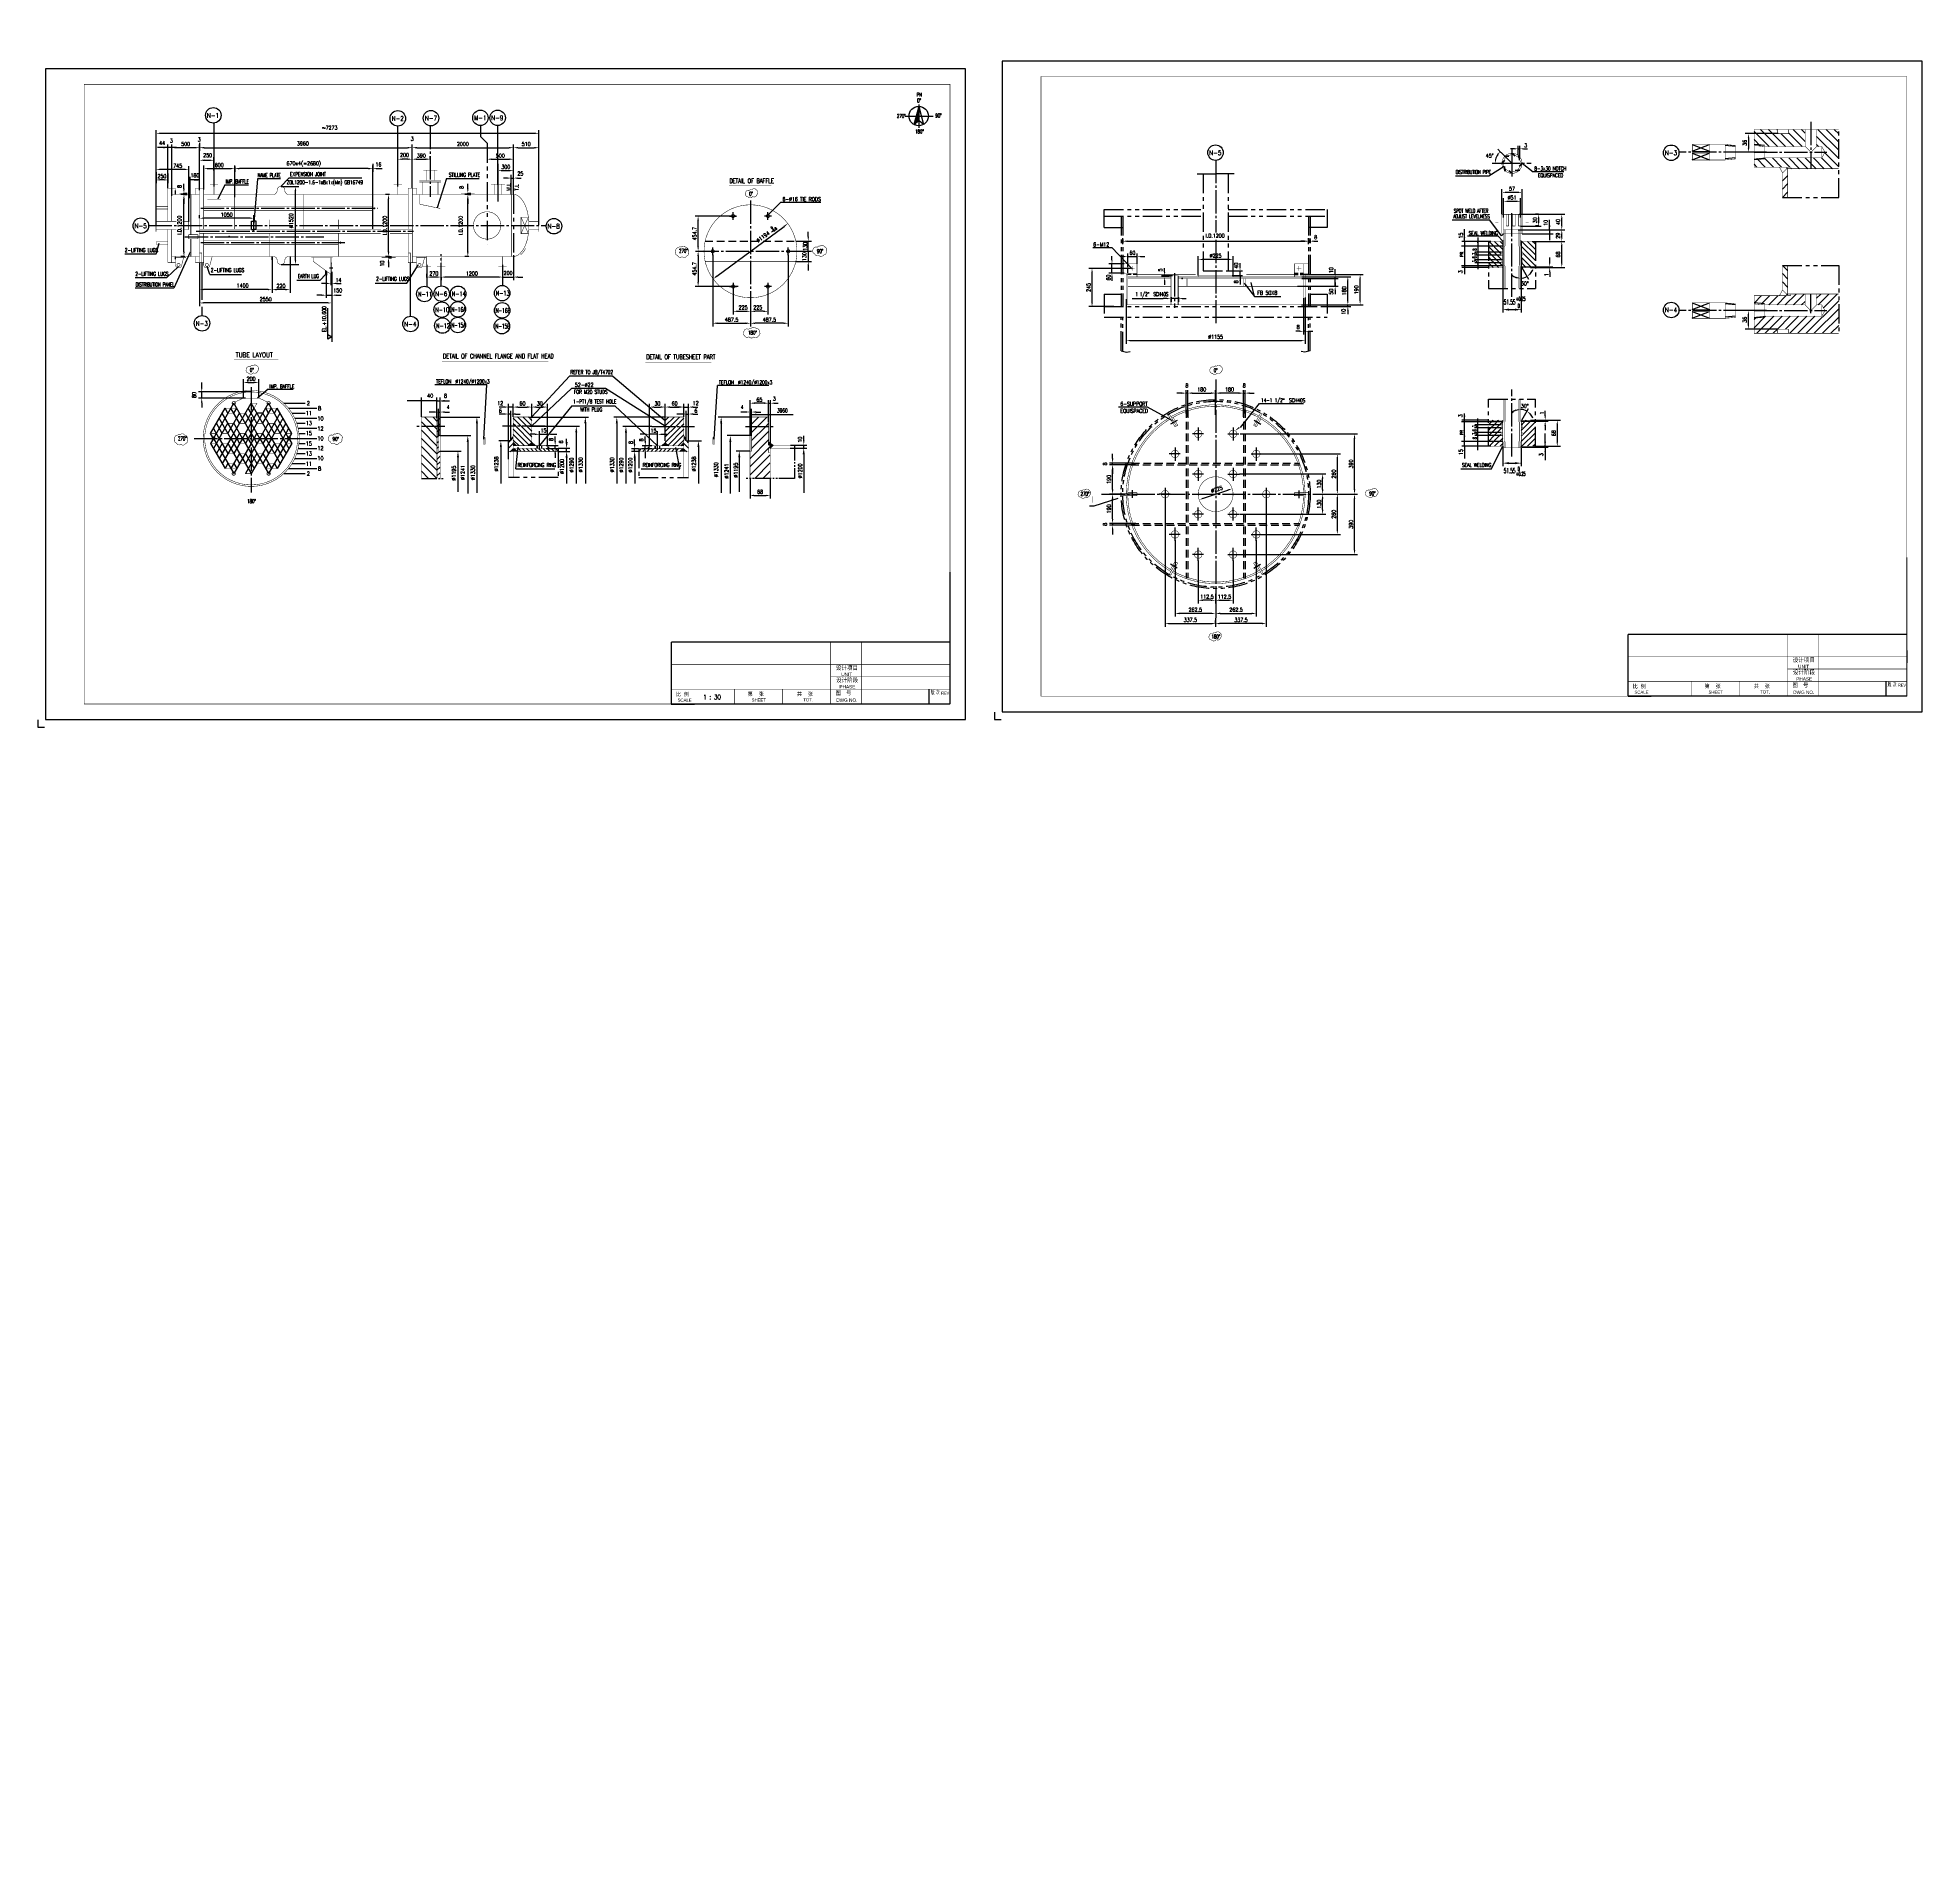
# Model space of a CAD drawing. Extents: x -5 to 1212, y -727 to 440.
import ezdxf
from ezdxf.enums import TextEntityAlignment as Align

# ---------------------------------------------------------------- set-up
doc = ezdxf.new("R2010")
doc.units = 0
doc.header["$MEASUREMENT"] = 0
for name, pattern in [('CENTER', [19.5, 15, -1.5, 1.5, -1.5]), ('DIVIDE', [15, 10, -1, 1, -1, 1, -1]), ('HIDDEN', [7.5, 5, -2.5]), ('PHANTOM', [25, 12.5, -2.5, 2.5, -2.5, 2.5, -2.5])]:
    doc.linetypes.add(name, pattern=pattern)
doc.layers.get('0').update_dxf_attribs({"linetype": 'CONTINUOUS'})
doc.layers.get('DEFPOINTS').update_dxf_attribs({"linetype": 'CONTINUOUS'})
for name, color, linetype in [('1', 2, 'CONTINUOUS'), ('2', 1, 'CONTINUOUS'), ('3', 3, 'CENTER'), ('4', 3, 'PHANTOM'), ('5', 2, 'HIDDEN'), ('DIM', 4, 'CONTINUOUS')]:
    doc.layers.add(name, color=color, linetype=linetype)
doc.styles.add('HZ2', font='tcc_simp', dxfattribs={"height": 2.5, "bigfont": 'tcc_hzdx'})
doc.styles.add('HZCH', font='tcc_romd.shx', dxfattribs={"bigfont": 'tcc_chin.shx'})
doc.styles.add('SBHZ', font='ROMANS.SHX', dxfattribs={"width": 0.85, "bigfont": 'tcc_hzdx.shx'})
doc.styles.get("Standard").update_dxf_attribs({"font": 'TXT.shx'})
doc.dimstyles.get("Standard").update_dxf_attribs({"dimtxt": 0.18, "dimasz": 0.18, "dimexe": 0.18, "dimexo": 0.0625, "dimgap": 0.09, "dimtad": 0, "dimtih": 1, "dimtoh": 1, "dimdec": 4, "dimzin": 0, "dimdsep": 46, "dimtxsty": 'Standard', "dimcen": 0.09, "dimadec": 0, "dimazin": 0, "dimtfac": 1, "dimtdec": 4, "dimtofl": 0, "dimtmove": 0, "dimatfit": 3, "dimfxl": 0, "dimtolj": 1, "dimtzin": 0, "dimarcsym": 0})
pattern_1 = [(45, (-84.41904, -35.9166), (-0.088388348, 0.088388348), [])]

# ---------------------------------------------------------------- blocks, each defined once
blk = doc.blocks.new('*D10')
at = {"layer": 'DEFPOINTS', "color": 0}
for p in [(81.5, 369.1), (99.5, 344.9), (81.5, 338)]:
    blk.add_point(p, dxfattribs=at)
at = {"layer": 'DIM', "color": 0}
for p, q in [((81.5, 338), (81.5, 371.1)), ((96.5, 369.1), (84.5, 369.1)), ((99.5, 345), (99.5, 371.1))]:
    blk.add_line(p, q, dxfattribs=at)
for points in [[(84.5, 369.6), (84.5, 368.6), (81.5, 369.1)], [(96.5, 369.6), (96.5, 368.6), (99.5, 369.1)]]:
    blk.add_solid(points, dxfattribs=at)
at = {"layer": 'DIM', "color": 0, "insert": (90.5, 371.5), "char_height": 2.5, "attachment_point": 5, "style": 'SBHZ'}
blk.add_mtext('\\A1;500', dxfattribs=at)
blk = doc.blocks.new('*D7')
at = {"layer": 'DEFPOINTS', "color": 0}
for p in [(99.5, 372.4), (236.8, 369.1), (236.8, 342.9)]:
    blk.add_point(p, dxfattribs=at)
at = {"layer": 'DIM', "color": 0}
for p, q in [((99.5, 372.3), (99.5, 367.1)), ((102.5, 369.1), (233.8, 369.1)), ((236.8, 343), (236.8, 371.1))]:
    blk.add_line(p, q, dxfattribs=at)
for points in [[(102.5, 369.6), (102.5, 368.6), (99.5, 369.1)], [(233.8, 369.6), (233.8, 368.6), (236.8, 369.1)]]:
    blk.add_solid(points, dxfattribs=at)
at = {"layer": 'DIM', "color": 0, "insert": (166.2, 371.8), "char_height": 2.5, "attachment_point": 5, "style": 'SBHZ'}
blk.add_mtext('\\A1;3960', dxfattribs=at)
blk = doc.blocks.new('*D11')
at = {"layer": 'DEFPOINTS', "color": 0}
for p in [(302.2, 369.1), (236.8, 342.9), (302.2, 338.9)]:
    blk.add_point(p, dxfattribs=at)
at = {"layer": 'DIM', "color": 0}
for p, q in [((236.8, 343), (236.8, 371.1)), ((239.8, 369.1), (299.2, 369.1)), ((302.2, 339), (302.2, 371.1))]:
    blk.add_line(p, q, dxfattribs=at)
for points in [[(239.8, 369.6), (239.8, 368.6), (236.8, 369.1)], [(299.2, 369.6), (299.2, 368.6), (302.2, 369.1)]]:
    blk.add_solid(points, dxfattribs=at)
at = {"layer": 'DIM', "color": 0, "insert": (269.5, 371.5), "char_height": 2.5, "attachment_point": 5, "style": 'SBHZ'}
blk.add_mtext('\\A1;2000', dxfattribs=at)
blk = doc.blocks.new('*D9')
at = {"layer": 'DEFPOINTS', "color": 0}
for p in [(227.5, 361.7), (227.5, 360.5), (236.8, 342.9)]:
    blk.add_point(p, dxfattribs=at)
at = {"layer": 'DIM', "color": 0}
for p, q in [((227.5, 360.5), (227.5, 363.7)), ((233.8, 361.7), (230.5, 361.7)), ((236.8, 343), (236.8, 363.7))]:
    blk.add_line(p, q, dxfattribs=at)
for points in [[(230.5, 362.2), (230.5, 361.2), (227.5, 361.7)], [(233.8, 362.2), (233.8, 361.2), (236.8, 361.7)]]:
    blk.add_solid(points, dxfattribs=at)
at = {"layer": 'DIM', "color": 0, "insert": (231.8, 364.4), "char_height": 2.5, "attachment_point": 5, "style": 'SBHZ'}
blk.add_mtext('\\A1;200', dxfattribs=at)
blk = doc.blocks.new('*D6')
at = {"layer": 'DEFPOINTS', "color": 0}
for p in [(318.6, 378.4), (71.4, 318.9), (318.6, 318.9)]:
    blk.add_point(p, dxfattribs=at)
at = {"layer": 'DIM', "color": 0}
for p, q in [((71.4, 319), (71.4, 380.4)), ((74.4, 378.4), (315.6, 378.4)), ((318.6, 319), (318.6, 380.4))]:
    blk.add_line(p, q, dxfattribs=at)
for points in [[(74.4, 378.9), (74.4, 377.9), (71.4, 378.4)], [(315.6, 378.9), (315.6, 377.9), (318.6, 378.4)]]:
    blk.add_solid(points, dxfattribs=at)
at = {"layer": 'DIM', "color": 0, "insert": (183.6, 382), "char_height": 2.5, "attachment_point": 5, "style": 'SBHZ'}
blk.add_mtext('\\A1;~7273', dxfattribs=at)
blk = doc.blocks.new('*D0')
at = {"layer": 'DEFPOINTS', "color": 0}
for p in [(89.4, 338.9), (90.1, 338.9), (90.1, 298.9)]:
    blk.add_point(p, dxfattribs=at)
at = {"layer": 'DIM', "color": 0}
for p, q in [((90, 338.9), (87.4, 338.9)), ((89.4, 301.9), (89.4, 335.9)), ((90, 298.9), (87.4, 298.9))]:
    blk.add_line(p, q, dxfattribs=at)
for points in [[(88.9, 335.9), (89.9, 335.9), (89.4, 338.9)], [(88.9, 301.9), (89.9, 301.9), (89.4, 298.9)]]:
    blk.add_solid(points, dxfattribs=at)
at = {"layer": 'DIM', "color": 0, "insert": (86.5, 319.1), "char_height": 2.5, "attachment_point": 5, "rotation": 90, "style": 'SBHZ'}
blk.add_mtext('\\A1;I.D.1200', dxfattribs=at)
blk = doc.blocks.new('*D8')
at = {"layer": 'DEFPOINTS', "color": 0}
for p in [(108.8, 361), (108.8, 354.4), (99.5, 344.9)]:
    blk.add_point(p, dxfattribs=at)
at = {"layer": 'DIM', "color": 0}
for p, q in [((99.5, 345), (99.5, 363)), ((102.5, 361), (105.8, 361)), ((108.8, 354.4), (108.8, 363))]:
    blk.add_line(p, q, dxfattribs=at)
for points in [[(102.5, 361.5), (102.5, 360.5), (99.5, 361)], [(105.8, 361.5), (105.8, 360.5), (108.8, 361)]]:
    blk.add_solid(points, dxfattribs=at)
at = {"layer": 'DIM', "color": 0, "insert": (104.7, 364.2), "char_height": 2.5, "attachment_point": 5, "style": 'SBHZ'}
blk.add_mtext('\\A1;250', dxfattribs=at)
blk = doc.blocks.new('*D12')
at = {"layer": 'DEFPOINTS', "color": 0}
for p in [(479.3, 320.1), (431.1, 284.4)]:
    blk.add_point(p, dxfattribs=at)
at = {"layer": 'DIM', "color": 0}
blk.add_line((433.5, 286.2), (476.9, 318.3), dxfattribs=at)
for points in [[(476.6, 318.7), (477.2, 317.9), (479.3, 320.1)], [(433.2, 286.6), (433.8, 285.8), (431.1, 284.4)]]:
    blk.add_solid(points, dxfattribs=at)
at = {"layer": 'DIM', "color": 0, "insert": (463.3, 311.6), "char_height": 2.5, "attachment_point": 5, "rotation": 36.4445, "style": 'SBHZ'}
blk.add_mtext('\\A1;%%C1194', dxfattribs=at)
blk = doc.blocks.new('*D13')
at = {"layer": 'DEFPOINTS', "color": 0}
for p in [(89.4, 339.7), (89.4, 339.7), (89.4, 338.9)]:
    blk.add_point(p, dxfattribs=at)
at = {"layer": 'DIM', "color": 0}
for p, q in [((89.4, 342.7), (89.4, 345.7)), ((89.4, 339.7), (91.4, 339.7)), ((89.4, 338.9), (89.4, 339.7)), ((89.4, 338.9), (91.4, 338.9)), ((89.4, 335.9), (89.4, 332.9))]:
    blk.add_line(p, q, dxfattribs=at)
for points in [[(88.9, 342.7), (89.9, 342.7), (89.4, 339.7)], [(88.9, 335.9), (89.9, 335.9), (89.4, 338.9)]]:
    blk.add_solid(points, dxfattribs=at)
at = {"layer": 'DIM', "color": 0, "insert": (86.6, 344.1), "char_height": 2.5, "attachment_point": 5, "rotation": 90, "style": 'SBHZ'}
blk.add_mtext('\\A1;8', dxfattribs=at)
blk = doc.blocks.new('*D14')
at = {"layer": 'DEFPOINTS', "color": 0}
for p in [(122.2, 355.6), (102.2, 342.2), (122.2, 337)]:
    blk.add_point(p, dxfattribs=at)
at = {"layer": 'DIM', "color": 0}
for p, q in [((102.2, 342.2), (102.2, 357.6)), ((105.2, 355.6), (119.2, 355.6)), ((122.2, 337.1), (122.2, 357.6))]:
    blk.add_line(p, q, dxfattribs=at)
for points in [[(105.2, 356.1), (105.2, 355.1), (102.2, 355.6)], [(119.2, 356.1), (119.2, 355.1), (122.2, 355.6)]]:
    blk.add_solid(points, dxfattribs=at)
at = {"layer": 'DIM', "color": 0, "insert": (112.2, 357.9), "char_height": 2.5, "attachment_point": 5, "style": 'SBHZ'}
blk.add_mtext('\\A1;600', dxfattribs=at)
blk = doc.blocks.new('*D15')
at = {"layer": 'DEFPOINTS', "color": 0}
for p in [(122.2, 357), (122.2, 355.6), (211.4, 316.8)]:
    blk.add_point(p, dxfattribs=at)
at = {"layer": 'DIM', "color": 0}
for p, q in [((122.2, 357), (122.2, 353.6)), ((208.4, 355.6), (125.2, 355.6)), ((211.4, 316.8), (211.4, 357.6))]:
    blk.add_line(p, q, dxfattribs=at)
for points in [[(125.2, 356.1), (125.2, 355.1), (122.2, 355.6)], [(208.4, 356.1), (208.4, 355.1), (211.4, 355.6)]]:
    blk.add_solid(points, dxfattribs=at)
at = {"layer": 'DIM', "color": 0, "insert": (166.8, 358.6), "char_height": 2.5, "attachment_point": 5, "style": 'SBHZ'}
blk.add_mtext('\\A1;670x4(=2680)', dxfattribs=at)
blk = doc.blocks.new('*D16')
at = {"layer": 'DEFPOINTS', "color": 0}
for p in [(211.4, 358.9), (211.4, 358.9), (211.4, 355.6)]:
    blk.add_point(p, dxfattribs=at)
at = {"layer": 'DIM', "color": 0}
for p, q in [((208.4, 355.6), (205.4, 355.6)), ((211.4, 358.8), (211.4, 353.6)), ((211.4, 358.8), (211.4, 353.6)), ((214.4, 355.6), (217.4, 355.6))]:
    blk.add_line(p, q, dxfattribs=at)
for points in [[(208.4, 356.1), (208.4, 355.1), (211.4, 355.6)], [(214.4, 356.1), (214.4, 355.1), (211.4, 355.6)]]:
    blk.add_solid(points, dxfattribs=at)
at = {"layer": 'DIM', "color": 0, "insert": (215, 358.2), "char_height": 2.5, "attachment_point": 5, "style": 'SBHZ'}
blk.add_mtext('\\A1;16', dxfattribs=at)
blk = doc.blocks.new('*D17')
at = {"layer": 'DEFPOINTS', "color": 0}
for p in [(421.4, 325), (446.1, 325), (423.6, 302.3)]:
    blk.add_point(p, dxfattribs=at)
at = {"layer": 'DIM', "color": 0}
for p, q in [((446, 325), (419.4, 325)), ((421.4, 305.3), (421.4, 322))]:
    blk.add_line(p, q, dxfattribs=at)
for points in [[(420.9, 322), (421.9, 322), (421.4, 325)], [(420.9, 305.3), (421.9, 305.3), (421.4, 302.3)]]:
    blk.add_solid(points, dxfattribs=at)
at = {"layer": 'DIM', "color": 0, "insert": (419.1, 313.6), "char_height": 2.5, "attachment_point": 5, "rotation": 90, "style": 'SBHZ'}
blk.add_mtext('\\A1;454.7', dxfattribs=at)
blk = doc.blocks.new('*D18')
at = {"layer": 'DEFPOINTS', "color": 0}
for p in [(221.5, 338.9), (222.1, 338.9), (222.1, 298.9)]:
    blk.add_point(p, dxfattribs=at)
at = {"layer": 'DIM', "color": 0}
for p, q in [((222.1, 338.9), (219.5, 338.9)), ((221.5, 301.9), (221.5, 335.9)), ((222.1, 298.9), (219.5, 298.9))]:
    blk.add_line(p, q, dxfattribs=at)
for points in [[(221, 335.9), (222, 335.9), (221.5, 338.9)], [(221, 301.9), (222, 301.9), (221.5, 298.9)]]:
    blk.add_solid(points, dxfattribs=at)
at = {"layer": 'DIM', "color": 0, "insert": (219.1, 318.9), "char_height": 2.5, "attachment_point": 5, "rotation": 90, "style": 'SBHZ'}
blk.add_mtext('\\A1;I.D.1200', dxfattribs=at)
blk = doc.blocks.new('*D19')
at = {"layer": 'DEFPOINTS', "color": 0}
for p in [(221.4, 298.9), (221.4, 298.1), (221.5, 298.1)]:
    blk.add_point(p, dxfattribs=at)
at = {"layer": 'DIM', "color": 0}
for p, q in [((221.5, 301.9), (221.5, 304.9)), ((221.5, 298.9), (223.5, 298.9)), ((221.5, 298.9), (221.5, 298.1)), ((221.5, 298.1), (223.5, 298.1)), ((221.5, 295.1), (221.5, 292.1))]:
    blk.add_line(p, q, dxfattribs=at)
for points in [[(221, 301.9), (222, 301.9), (221.5, 298.9)], [(221, 295.1), (222, 295.1), (221.5, 298.1)]]:
    blk.add_solid(points, dxfattribs=at)
at = {"layer": 'DIM', "color": 0, "insert": (217.4, 294.3), "char_height": 2.5, "attachment_point": 5, "rotation": 90, "style": 'SBHZ'}
blk.add_mtext('\\A1;10', dxfattribs=at)
blk = doc.blocks.new('*D20')
at = {"layer": 'DEFPOINTS', "color": 0}
for p in [(181.3, 281.8), (184.9, 280.5), (184.9, 273.9)]:
    blk.add_point(p, dxfattribs=at)
at = {"layer": 'DIM', "color": 0}
for p, q in [((184.9, 280.5), (184.9, 271.9)), ((178.3, 273.9), (175.3, 273.9)), ((181.3, 273.9), (184.9, 273.9)), ((187.9, 273.9), (190.9, 273.9))]:
    blk.add_line(p, q, dxfattribs=at)
for points in [[(178.3, 274.4), (178.3, 273.4), (181.3, 273.9)], [(187.9, 274.4), (187.9, 273.4), (184.9, 273.9)]]:
    blk.add_solid(points, dxfattribs=at)
at = {"layer": 'DIM', "color": 0, "insert": (188.7, 277), "char_height": 2.5, "attachment_point": 5, "style": 'SBHZ'}
blk.add_mtext('\\A1;150', dxfattribs=at)
blk = doc.blocks.new('*D21')
at = {"layer": 'DEFPOINTS', "color": 0}
for p in [(184.3, 289), (184.9, 289), (184.9, 281.5)]:
    blk.add_point(p, dxfattribs=at)
at = {"layer": 'DIM', "color": 0}
for p, q in [((181.3, 281.5), (178.3, 281.5)), ((184.3, 281.5), (184.9, 281.5)), ((184.9, 288.9), (184.9, 279.5)), ((187.9, 281.5), (190.9, 281.5))]:
    blk.add_line(p, q, dxfattribs=at)
for points in [[(181.3, 282), (181.3, 281), (184.3, 281.5)], [(187.9, 282), (187.9, 281), (184.9, 281.5)]]:
    blk.add_solid(points, dxfattribs=at)
at = {"layer": 'DIM', "color": 0, "insert": (189.2, 283.6), "char_height": 2.5, "attachment_point": 5, "style": 'SBHZ'}
blk.add_mtext('\\A1;14', dxfattribs=at)
blk = doc.blocks.new('*D22')
at = {"layer": 'DEFPOINTS', "color": 0}
for p in [(99.5, 295), (99.5, 268.9), (184.9, 272.5)]:
    blk.add_point(p, dxfattribs=at)
at = {"layer": 'DIM', "color": 0}
for p, q in [((99.5, 295), (99.5, 266.9)), ((182.4, 268.9), (102, 268.9)), ((184.9, 272.4), (184.9, 266.9))]:
    blk.add_line(p, q, dxfattribs=at)
for points in [[(102, 269.3), (102, 268.5), (99.5, 268.9)], [(182.4, 269.3), (182.4, 268.5), (184.9, 268.9)]]:
    blk.add_solid(points, dxfattribs=at)
at = {"layer": 'DIM', "color": 0, "insert": (142.2, 271.3), "char_height": 2.5, "attachment_point": 5, "style": 'SBHZ'}
blk.add_mtext('\\A1;2550', dxfattribs=at)
blk = doc.blocks.new('*D23')
at = {"layer": 'DEFPOINTS', "color": 0}
for p in [(302.2, 299.8), (295.2, 287.8), (302.2, 285.6)]:
    blk.add_point(p, dxfattribs=at)
at = {"layer": 'DIM', "color": 0}
for p, q in [((302.2, 299.7), (302.2, 283.6)), ((292.2, 285.6), (289.2, 285.6)), ((295.2, 285.6), (302.2, 285.6)), ((305.2, 285.6), (308.2, 285.6))]:
    blk.add_line(p, q, dxfattribs=at)
for points in [[(292.2, 286.1), (292.2, 285.1), (295.2, 285.6)], [(305.2, 286.1), (305.2, 285.1), (302.2, 285.6)]]:
    blk.add_solid(points, dxfattribs=at)
at = {"layer": 'DIM', "color": 0, "insert": (298.7, 288.2), "char_height": 2.5, "attachment_point": 5, "style": 'SBHZ'}
blk.add_mtext('\\A1;200', dxfattribs=at)
blk = doc.blocks.new('*D24')
at = {"layer": 'DEFPOINTS', "color": 0}
for p in [(272.7, 338.9), (273.3, 338.9), (273.3, 298.9)]:
    blk.add_point(p, dxfattribs=at)
at = {"layer": 'DIM', "color": 0}
for p, q in [((273.3, 338.9), (270.7, 338.9)), ((272.7, 301.9), (272.7, 335.9)), ((273.3, 298.9), (270.7, 298.9))]:
    blk.add_line(p, q, dxfattribs=at)
for points in [[(272.2, 335.9), (273.2, 335.9), (272.7, 338.9)], [(272.2, 301.9), (273.2, 301.9), (272.7, 298.9)]]:
    blk.add_solid(points, dxfattribs=at)
at = {"layer": 'DIM', "color": 0, "insert": (268.1, 318.9), "char_height": 2.5, "attachment_point": 5, "rotation": 90, "style": 'SBHZ'}
blk.add_mtext('\\A1;I.D.1200', dxfattribs=at)
blk = doc.blocks.new('*D25')
at = {"layer": 'DEFPOINTS', "color": 0}
for p in [(272.6, 339.7), (272.6, 338.9), (272.7, 339.7)]:
    blk.add_point(p, dxfattribs=at)
at = {"layer": 'DIM', "color": 0}
for p, q in [((272.7, 342.7), (272.7, 345.7)), ((272.7, 339.7), (274.7, 339.7)), ((272.7, 338.9), (272.7, 339.7)), ((272.7, 338.9), (274.7, 338.9)), ((272.7, 335.9), (272.7, 332.9))]:
    blk.add_line(p, q, dxfattribs=at)
for points in [[(272.2, 342.7), (273.2, 342.7), (272.7, 339.7)], [(272.2, 335.9), (273.2, 335.9), (272.7, 338.9)]]:
    blk.add_solid(points, dxfattribs=at)
at = {"layer": 'DIM', "color": 0, "insert": (268.6, 343.5), "char_height": 2.5, "attachment_point": 5, "rotation": 90, "style": 'SBHZ'}
blk.add_mtext('\\A1;8', dxfattribs=at)
blk = doc.blocks.new('*D26')
at = {"layer": 'DEFPOINTS', "color": 0}
for p in [(254.8, 198.5), (253.8, 183.2), (254.8, 183.2)]:
    blk.add_point(p, dxfattribs=at)
at = {"layer": 'DIM', "color": 0}
for p, q in [((250.8, 198.5), (247.8, 198.5)), ((253.8, 183.3), (253.8, 200.5)), ((253.8, 198.5), (254.8, 198.5)), ((254.8, 183.3), (254.8, 200.5)), ((257.8, 198.5), (260.8, 198.5))]:
    blk.add_line(p, q, dxfattribs=at)
for points in [[(250.8, 199), (250.8, 198), (253.8, 198.5)], [(257.8, 199), (257.8, 198), (254.8, 198.5)]]:
    blk.add_solid(points, dxfattribs=at)
at = {"layer": 'DIM', "color": 0, "insert": (260, 201.7), "char_height": 2.5, "attachment_point": 5, "style": 'SBHZ'}
blk.add_mtext('\\A1;4', dxfattribs=at)
blk = doc.blocks.new('*D27')
at = {"layer": 'DEFPOINTS', "color": 0}
for p in [(454.9, 198.5), (454.9, 183.2), (455.9, 183.2)]:
    blk.add_point(p, dxfattribs=at)
at = {"layer": 'DIM', "color": 0}
for p, q in [((451.9, 198.5), (448.9, 198.5)), ((454.9, 183.3), (454.9, 200.5)), ((455.9, 198.5), (454.9, 198.5)), ((455.9, 183.3), (455.9, 200.5)), ((458.9, 198.5), (461.9, 198.5))]:
    blk.add_line(p, q, dxfattribs=at)
for points in [[(451.9, 199), (451.9, 198), (454.9, 198.5)], [(458.9, 199), (458.9, 198), (455.9, 198.5)]]:
    blk.add_solid(points, dxfattribs=at)
at = {"layer": 'DIM', "color": 0, "insert": (449.8, 201.7), "char_height": 2.5, "attachment_point": 5, "style": 'SBHZ'}
blk.add_mtext('\\A1;4', dxfattribs=at)
blk = doc.blocks.new('*D28')
at = {"layer": 'DEFPOINTS', "color": 0}
for p in [(480.9, 177.2), (480.9, 175.2), (489.6, 177.2)]:
    blk.add_point(p, dxfattribs=at)
at = {"layer": 'DIM', "color": 0}
for p, q in [((489.6, 180.2), (489.6, 183.2)), ((481, 177.2), (491.6, 177.2)), ((481, 175.2), (491.6, 175.2)), ((489.6, 175.2), (489.6, 177.2)), ((489.6, 172.2), (489.6, 169.2))]:
    blk.add_line(p, q, dxfattribs=at)
for points in [[(489.1, 180.2), (490.1, 180.2), (489.6, 177.2)], [(489.1, 172.2), (490.1, 172.2), (489.6, 175.2)]]:
    blk.add_solid(points, dxfattribs=at)
at = {"layer": 'DIM', "color": 0, "insert": (487.2, 180.7), "char_height": 2.5, "attachment_point": 5, "rotation": 90, "style": 'SBHZ'}
blk.add_mtext('\\A1;10', dxfattribs=at)
blk = doc.blocks.new('*D29')
at = {"layer": 'DEFPOINTS', "color": 0}
for p in [(454.9, 204.2), (454.9, 192.7), (466.9, 191.8)]:
    blk.add_point(p, dxfattribs=at)
at = {"layer": 'DIM', "color": 0}
for p, q in [((454.9, 192.8), (454.9, 206.2)), ((463.9, 204.2), (457.9, 204.2)), ((466.9, 191.9), (466.9, 206.2))]:
    blk.add_line(p, q, dxfattribs=at)
for points in [[(457.9, 204.7), (457.9, 203.7), (454.9, 204.2)], [(463.9, 204.7), (463.9, 203.7), (466.9, 204.2)]]:
    blk.add_solid(points, dxfattribs=at)
at = {"layer": 'DIM', "color": 0, "insert": (460.9, 206.5), "char_height": 2.5, "attachment_point": 5, "style": 'SBHZ'}
blk.add_mtext('\\A1;65', dxfattribs=at)
blk = doc.blocks.new('*D30')
at = {"layer": 'DEFPOINTS', "color": 0}
for p in [(963.3, 292.3), (960.3, 291.8), (971.2, 291.8)]:
    blk.add_point(p, dxfattribs=at)
at = {"layer": 'DIM', "color": 0}
for p, q in [((963.4, 292.3), (973.2, 292.3)), ((971.2, 295.3), (971.2, 298.3)), ((971.2, 292.3), (971.2, 291.8)), ((960.3, 291.8), (973.2, 291.8)), ((971.2, 288.8), (971.2, 285.8))]:
    blk.add_line(p, q, dxfattribs=at)
for points in [[(970.7, 295.3), (971.7, 295.3), (971.2, 292.3)], [(970.7, 288.8), (971.7, 288.8), (971.2, 291.8)]]:
    blk.add_solid(points, dxfattribs=at)
at = {"layer": 'DIM', "color": 0, "insert": (969.1, 287.1), "char_height": 2.5, "attachment_point": 5, "rotation": 90, "style": 'SBHZ'}
blk.add_mtext('\\A1;1', dxfattribs=at)
blk = doc.blocks.new('*D31')
at = {"layer": 'DEFPOINTS', "color": 0}
for p in [(952.4, 292.3), (952.9, 292.3), (953.1, 291.8), (955.2, 285.3), (952.4, 278.3)]:
    blk.add_point(p, dxfattribs=at)
at = {"layer": 'DIM', "color": 0}
blk.add_line((953.2, 291.8), (957.5, 284.2), dxfattribs=at)
for start, end in [(228.6645, 249.3322), (270, 300), (320.6678, 341.3355)]:
    blk.add_arc((952.4, 293.2), 8.36, start, end, dxfattribs=at)
for points in [[(949.5, 285.8), (949.3, 284.9), (952.4, 284.8)], [(959.1, 287.5), (958.5, 288.3), (956.5, 285.9)]]:
    blk.add_solid(points, dxfattribs=at)
blk = doc.blocks.new('*D32')
at = {"layer": 'DEFPOINTS', "color": 0}
for p in [(302.2, 354.3), (292.2, 351.3), (302.2, 351.3)]:
    blk.add_point(p, dxfattribs=at)
at = {"layer": 'DIM', "color": 0}
for p, q in [((292.2, 351.4), (292.2, 356.3)), ((295.2, 354.3), (299.2, 354.3)), ((302.2, 351.4), (302.2, 356.3))]:
    blk.add_line(p, q, dxfattribs=at)
for points in [[(295.2, 354.8), (295.2, 353.8), (292.2, 354.3)], [(299.2, 354.8), (299.2, 353.8), (302.2, 354.3)]]:
    blk.add_solid(points, dxfattribs=at)
at = {"layer": 'DIM', "color": 0, "insert": (297.2, 356.7), "char_height": 2.5, "attachment_point": 5, "style": 'SBHZ'}
blk.add_mtext('\\A1;300', dxfattribs=at)
blk = doc.blocks.new('*D33')
at = {"layer": 'DEFPOINTS', "color": 0}
for p in [(255.5, 285.7), (255.5, 285.6), (295.2, 288.8)]:
    blk.add_point(p, dxfattribs=at)
at = {"layer": 'DIM', "color": 0}
for p, q in [((255.5, 285.6), (255.5, 283.6)), ((292.2, 285.6), (258.5, 285.6)), ((295.2, 288.8), (295.2, 283.6))]:
    blk.add_line(p, q, dxfattribs=at)
for points in [[(258.5, 286.1), (258.5, 285.1), (255.5, 285.6)], [(292.2, 286.1), (292.2, 285.1), (295.2, 285.6)]]:
    blk.add_solid(points, dxfattribs=at)
at = {"layer": 'DIM', "color": 0, "insert": (275.3, 287.9), "char_height": 2.5, "attachment_point": 5, "style": 'SBHZ'}
blk.add_mtext('\\A1;1200', dxfattribs=at)
blk = doc.blocks.new('*D34')
at = {"layer": 'DEFPOINTS', "color": 0}
for p in [(246.2, 285.6), (246.2, 285.2), (255.5, 285.7)]:
    blk.add_point(p, dxfattribs=at)
at = {"layer": 'DIM', "color": 0}
for p, q in [((246.2, 285.3), (246.2, 287.6)), ((252.5, 285.6), (249.2, 285.6))]:
    blk.add_line(p, q, dxfattribs=at)
for points in [[(249.2, 286.1), (249.2, 285.1), (246.2, 285.6)], [(252.5, 286.1), (252.5, 285.1), (255.5, 285.6)]]:
    blk.add_solid(points, dxfattribs=at)
at = {"layer": 'DIM', "color": 0, "insert": (250.8, 287.9), "char_height": 2.5, "attachment_point": 5, "style": 'SBHZ'}
blk.add_mtext('\\A1;270', dxfattribs=at)
blk = doc.blocks.new('*D35')
at = {"layer": 'DEFPOINTS', "color": 0}
for p in [(285.2, 361.8), (302.2, 361.7), (302.2, 361.5)]:
    blk.add_point(p, dxfattribs=at)
at = {"layer": 'DIM', "color": 0}
for p, q in [((285.2, 361.8), (285.2, 359.7)), ((288.2, 361.7), (299.2, 361.7)), ((302.2, 361.5), (302.2, 363.7))]:
    blk.add_line(p, q, dxfattribs=at)
for points in [[(288.2, 362.2), (288.2, 361.2), (285.2, 361.7)], [(299.2, 362.2), (299.2, 361.2), (302.2, 361.7)]]:
    blk.add_solid(points, dxfattribs=at)
at = {"layer": 'DIM', "color": 0, "insert": (293.7, 364), "char_height": 2.5, "attachment_point": 5, "style": 'SBHZ'}
blk.add_mtext('\\A1;500', dxfattribs=at)
blk = doc.blocks.new('*D36')
at = {"layer": 'DEFPOINTS', "color": 0}
for p in [(302.2, 365.6), (318.6, 369.1), (318.6, 364.1)]:
    blk.add_point(p, dxfattribs=at)
at = {"layer": 'DIM', "color": 0}
for p, q in [((302.2, 365.6), (302.2, 371.1)), ((305.2, 369.1), (315.6, 369.1)), ((318.6, 364.1), (318.6, 371.1))]:
    blk.add_line(p, q, dxfattribs=at)
for points in [[(305.2, 369.6), (305.2, 368.6), (302.2, 369.1)], [(315.6, 369.6), (315.6, 368.6), (318.6, 369.1)]]:
    blk.add_solid(points, dxfattribs=at)
at = {"layer": 'DIM', "color": 0, "insert": (310.4, 371.5), "char_height": 2.5, "attachment_point": 5, "style": 'SBHZ'}
blk.add_mtext('\\A1;510', dxfattribs=at)
blk = doc.blocks.new('*D38')
at = {"layer": 'DEFPOINTS', "color": 0}
for p in [(236.8, 360.7), (248.5, 361.7), (248.5, 361.5)]:
    blk.add_point(p, dxfattribs=at)
at = {"layer": 'DIM', "color": 0}
for p, q in [((236.8, 360.7), (236.8, 363.7)), ((239.8, 361.7), (245.5, 361.7)), ((248.5, 361.6), (248.5, 363.7))]:
    blk.add_line(p, q, dxfattribs=at)
for points in [[(239.8, 362.2), (239.8, 361.2), (236.8, 361.7)], [(245.5, 362.2), (245.5, 361.2), (248.5, 361.7)]]:
    blk.add_solid(points, dxfattribs=at)
at = {"layer": 'DIM', "color": 0, "insert": (242.7, 364), "char_height": 2.5, "attachment_point": 5, "style": 'SBHZ'}
blk.add_mtext('\\A1;390', dxfattribs=at)
blk = doc.blocks.new('*D39')
at = {"layer": 'DEFPOINTS', "color": 0}
for p in [(146.3, 298.9), (157.9, 298.9), (146.3, 277.5)]:
    blk.add_point(p, dxfattribs=at)
at = {"layer": 'DIM', "color": 0}
for p, q in [((146.3, 298.9), (146.3, 275.5)), ((154.9, 277.5), (149.3, 277.5))]:
    blk.add_line(p, q, dxfattribs=at)
for points in [[(149.3, 278), (149.3, 277), (146.3, 277.5)], [(154.9, 278), (154.9, 277), (157.9, 277.5)]]:
    blk.add_solid(points, dxfattribs=at)
at = {"layer": 'DIM', "color": 0, "insert": (152.1, 279.9), "char_height": 2.5, "attachment_point": 5, "style": 'SBHZ'}
blk.add_mtext('\\A1;220', dxfattribs=at)
blk = doc.blocks.new('*D42')
at = {"layer": 'DEFPOINTS', "color": 0}
for p in [(423.6, 302.3), (421.4, 279.5), (447.3, 279.5)]:
    blk.add_point(p, dxfattribs=at)
at = {"layer": 'DIM', "color": 0}
for p, q in [((421.4, 299.3), (421.4, 282.5)), ((447.3, 279.5), (419.4, 279.5))]:
    blk.add_line(p, q, dxfattribs=at)
for points in [[(420.9, 299.3), (421.9, 299.3), (421.4, 302.3)], [(420.9, 282.5), (421.9, 282.5), (421.4, 279.5)]]:
    blk.add_solid(points, dxfattribs=at)
at = {"layer": 'DIM', "color": 0, "insert": (419.1, 290.9), "char_height": 2.5, "attachment_point": 5, "rotation": 90, "style": 'SBHZ'}
blk.add_mtext('\\A1;454.7', dxfattribs=at)
blk = doc.blocks.new('*D43')
at = {"layer": 'DEFPOINTS', "color": 0}
for p in [(444, 279.1), (455.2, 267.6), (455.2, 263.5)]:
    blk.add_point(p, dxfattribs=at)
at = {"layer": 'DIM', "color": 0}
for p, q in [((444, 279), (444, 261.5)), ((447, 263.5), (452.2, 263.5)), ((455.2, 267.6), (455.2, 261.5))]:
    blk.add_line(p, q, dxfattribs=at)
for points in [[(447, 264), (447, 263), (444, 263.5)], [(452.2, 264), (452.2, 263), (455.2, 263.5)]]:
    blk.add_solid(points, dxfattribs=at)
at = {"layer": 'DIM', "color": 0, "insert": (450.5, 266), "char_height": 2.5, "attachment_point": 5, "style": 'SBHZ'}
blk.add_mtext('\\A1;225', dxfattribs=at)
blk = doc.blocks.new('*D44')
at = {"layer": 'DEFPOINTS', "color": 0}
for p in [(766.8, 102.7), (755.5, 81.2), (766.8, 77)]:
    blk.add_point(p, dxfattribs=at)
at = {"layer": 'DIM', "color": 0}
for p, q in [((766.8, 102.7), (766.8, 75)), ((755.5, 81.1), (755.5, 75)), ((758.5, 77), (763.8, 77))]:
    blk.add_line(p, q, dxfattribs=at)
for points in [[(758.5, 77.5), (758.5, 76.5), (755.5, 77)], [(763.8, 77.5), (763.8, 76.5), (766.8, 77)]]:
    blk.add_solid(points, dxfattribs=at)
at = {"layer": 'DIM', "color": 0, "insert": (761.2, 79.3), "char_height": 2.5, "attachment_point": 5, "style": 'SBHZ'}
blk.add_mtext('\\A1;112.5', dxfattribs=at)
blk = doc.blocks.new('*D45')
at = {"layer": 'DEFPOINTS', "color": 0}
for p in [(781.8, 115.9), (755.5, 84.1), (781.8, 68.5)]:
    blk.add_point(p, dxfattribs=at)
at = {"layer": 'DIM', "color": 0}
for p, q in [((781.8, 115.8), (781.8, 66.5)), ((758.5, 68.5), (778.8, 68.5))]:
    blk.add_line(p, q, dxfattribs=at)
for points in [[(758.5, 69), (758.5, 68), (755.5, 68.5)], [(778.8, 69), (778.8, 68), (781.8, 68.5)]]:
    blk.add_solid(points, dxfattribs=at)
at = {"layer": 'DIM', "color": 0, "insert": (768.7, 70.9), "char_height": 2.5, "attachment_point": 5, "style": 'SBHZ'}
blk.add_mtext('\\A1;262.5', dxfattribs=at)
blk = doc.blocks.new('*D46')
at = {"layer": 'DEFPOINTS', "color": 0}
for p in [(818.8, 145.5), (824.6, 145.5), (771.3, 132.5)]:
    blk.add_point(p, dxfattribs=at)
at = {"layer": 'DIM', "color": 0}
for p, q in [((818.9, 145.5), (826.6, 145.5)), ((824.6, 135.5), (824.6, 142.5)), ((771.3, 132.5), (826.6, 132.5))]:
    blk.add_line(p, q, dxfattribs=at)
for points in [[(824.1, 142.5), (825.1, 142.5), (824.6, 145.5)], [(824.1, 135.5), (825.1, 135.5), (824.6, 132.5)]]:
    blk.add_solid(points, dxfattribs=at)
at = {"layer": 'DIM', "color": 0, "insert": (822.3, 139), "char_height": 2.5, "attachment_point": 5, "rotation": 90, "style": 'SBHZ'}
blk.add_mtext('\\A1;130', dxfattribs=at)
blk = doc.blocks.new('*D47')
at = {"layer": 'DEFPOINTS', "color": 0}
for p in [(770.8, 158.5), (824.6, 158.5), (818.8, 145.5)]:
    blk.add_point(p, dxfattribs=at)
at = {"layer": 'DIM', "color": 0}
for p, q in [((770.9, 158.5), (826.6, 158.5)), ((824.6, 148.5), (824.6, 155.5))]:
    blk.add_line(p, q, dxfattribs=at)
for points in [[(824.1, 155.5), (825.1, 155.5), (824.6, 158.5)], [(824.1, 148.5), (825.1, 148.5), (824.6, 145.5)]]:
    blk.add_solid(points, dxfattribs=at)
at = {"layer": 'DIM', "color": 0, "insert": (822.3, 152), "char_height": 2.5, "attachment_point": 5, "rotation": 90, "style": 'SBHZ'}
blk.add_mtext('\\A1;130', dxfattribs=at)
blk = doc.blocks.new('*D48')
at = {"layer": 'DEFPOINTS', "color": 0}
for p in [(821.8, 145.5), (834.1, 145.5), (785.5, 119.5)]:
    blk.add_point(p, dxfattribs=at)
at = {"layer": 'DIM', "color": 0}
for p, q in [((821.9, 145.5), (836.1, 145.5)), ((834.1, 122.5), (834.1, 142.5)), ((785.6, 119.5), (836.1, 119.5))]:
    blk.add_line(p, q, dxfattribs=at)
for points in [[(833.6, 142.5), (834.6, 142.5), (834.1, 145.5)], [(833.6, 122.5), (834.6, 122.5), (834.1, 119.5)]]:
    blk.add_solid(points, dxfattribs=at)
at = {"layer": 'DIM', "color": 0, "insert": (831.8, 132.5), "char_height": 2.5, "attachment_point": 5, "rotation": 90, "style": 'SBHZ'}
blk.add_mtext('\\A1;260', dxfattribs=at)
blk = doc.blocks.new('*D49')
at = {"layer": 'DEFPOINTS', "color": 0}
for p in [(785.3, 171.5), (834.1, 171.5), (821.8, 145.5)]:
    blk.add_point(p, dxfattribs=at)
at = {"layer": 'DIM', "color": 0}
for p, q in [((785.3, 171.5), (836.1, 171.5)), ((834.1, 148.5), (834.1, 168.5))]:
    blk.add_line(p, q, dxfattribs=at)
for points in [[(833.6, 168.5), (834.6, 168.5), (834.1, 171.5)], [(833.6, 148.5), (834.6, 148.5), (834.1, 145.5)]]:
    blk.add_solid(points, dxfattribs=at)
at = {"layer": 'DIM', "color": 0, "insert": (831.8, 158.5), "char_height": 2.5, "attachment_point": 5, "rotation": 90, "style": 'SBHZ'}
blk.add_mtext('\\A1;260', dxfattribs=at)
blk = doc.blocks.new('*D50')
at = {"layer": 'DEFPOINTS', "color": 0}
for p in [(830.9, 145.5), (845.2, 145.5), (771.1, 106.5)]:
    blk.add_point(p, dxfattribs=at)
at = {"layer": 'DIM', "color": 0}
for p, q in [((830.9, 145.5), (847.2, 145.5)), ((845.2, 109.5), (845.2, 142.5)), ((771.1, 106.5), (847.2, 106.5))]:
    blk.add_line(p, q, dxfattribs=at)
for points in [[(844.7, 142.5), (845.7, 142.5), (845.2, 145.5)], [(844.7, 109.5), (845.7, 109.5), (845.2, 106.5)]]:
    blk.add_solid(points, dxfattribs=at)
at = {"layer": 'DIM', "color": 0, "insert": (842.9, 126), "char_height": 2.5, "attachment_point": 5, "rotation": 90, "style": 'SBHZ'}
blk.add_mtext('\\A1;390', dxfattribs=at)
blk = doc.blocks.new('*D51')
at = {"layer": 'DEFPOINTS', "color": 0}
for p in [(771.3, 184.4), (845.2, 184.4), (830.9, 145.5)]:
    blk.add_point(p, dxfattribs=at)
at = {"layer": 'DIM', "color": 0}
for p, q in [((771.3, 184.4), (847.2, 184.4)), ((845.2, 148.5), (845.2, 181.4))]:
    blk.add_line(p, q, dxfattribs=at)
for points in [[(844.7, 181.4), (845.7, 181.4), (845.2, 184.4)], [(844.7, 148.5), (845.7, 148.5), (845.2, 145.5)]]:
    blk.add_solid(points, dxfattribs=at)
at = {"layer": 'DIM', "color": 0, "insert": (842.9, 165), "char_height": 2.5, "attachment_point": 5, "rotation": 90, "style": 'SBHZ'}
blk.add_mtext('\\A1;390', dxfattribs=at)
blk = doc.blocks.new('*D52')
at = {"layer": 'DEFPOINTS', "color": 0}
for p in [(689, 145.5), (702, 145.5), (702.8, 126.5)]:
    blk.add_point(p, dxfattribs=at)
at = {"layer": 'DIM', "color": 0}
for p, q in [((702, 145.5), (687, 145.5)), ((689, 129.5), (689, 142.5)), ((702.7, 126.5), (687, 126.5))]:
    blk.add_line(p, q, dxfattribs=at)
for points in [[(688.5, 142.5), (689.5, 142.5), (689, 145.5)], [(688.5, 129.5), (689.5, 129.5), (689, 126.5)]]:
    blk.add_solid(points, dxfattribs=at)
at = {"layer": 'DIM', "color": 0, "insert": (686.6, 136), "char_height": 2.5, "attachment_point": 5, "rotation": 90, "style": 'SBHZ'}
blk.add_mtext('\\A1;190', dxfattribs=at)
blk = doc.blocks.new('*D53')
at = {"layer": 'DEFPOINTS', "color": 0}
for p in [(689, 164.5), (703.8, 164.5), (702, 145.5)]:
    blk.add_point(p, dxfattribs=at)
at = {"layer": 'DIM', "color": 0}
for p, q in [((703.7, 164.5), (687, 164.5)), ((689, 148.5), (689, 161.5))]:
    blk.add_line(p, q, dxfattribs=at)
for points in [[(688.5, 161.5), (689.5, 161.5), (689, 164.5)], [(688.5, 148.5), (689.5, 148.5), (689, 145.5)]]:
    blk.add_solid(points, dxfattribs=at)
at = {"layer": 'DIM', "color": 0, "insert": (686.6, 155), "char_height": 2.5, "attachment_point": 5, "rotation": 90, "style": 'SBHZ'}
blk.add_mtext('\\A1;190', dxfattribs=at)
blk = doc.blocks.new('*D54')
at = {"layer": 'DEFPOINTS', "color": 0}
for p in [(689, 165.5), (702.2, 165.5), (703.8, 164.5)]:
    blk.add_point(p, dxfattribs=at)
at = {"layer": 'DIM', "color": 0}
for p, q in [((689, 168.5), (689, 171.5)), ((702.1, 165.5), (687, 165.5)), ((689, 164.5), (689, 165.5)), ((689, 161.5), (689, 158.5))]:
    blk.add_line(p, q, dxfattribs=at)
for points in [[(688.5, 168.5), (689.5, 168.5), (689, 165.5)], [(688.5, 161.5), (689.5, 161.5), (689, 164.5)]]:
    blk.add_solid(points, dxfattribs=at)
at = {"layer": 'DIM', "color": 0, "insert": (684.1, 165), "char_height": 2.5, "attachment_point": 5, "rotation": 90, "style": 'SBHZ'}
blk.add_mtext('\\A1;8', dxfattribs=at)
blk = doc.blocks.new('*D55')
at = {"layer": 'DEFPOINTS', "color": 0}
for p in [(689, 125.5), (703.5, 125.5), (704.1, 126.5)]:
    blk.add_point(p, dxfattribs=at)
at = {"layer": 'DIM', "color": 0}
for p, q in [((704, 126.5), (687, 126.5)), ((703.4, 125.5), (687, 125.5)), ((689, 129.5), (689, 132.5)), ((689, 126.5), (689, 125.5)), ((689, 122.5), (689, 119.5))]:
    blk.add_line(p, q, dxfattribs=at)
for points in [[(688.5, 129.5), (689.5, 129.5), (689, 126.5)], [(688.5, 122.5), (689.5, 122.5), (689, 125.5)]]:
    blk.add_solid(points, dxfattribs=at)
at = {"layer": 'DIM', "color": 0, "insert": (684.1, 126), "char_height": 2.5, "attachment_point": 5, "rotation": 90, "style": 'SBHZ'}
blk.add_mtext('\\A1;8', dxfattribs=at)
blk = doc.blocks.new('*D56')
at = {"layer": 'DEFPOINTS', "color": 0}
for p in [(755.5, 210.7), (755.5, 196.6), (773.5, 195.4)]:
    blk.add_point(p, dxfattribs=at)
at = {"layer": 'DIM', "color": 0}
for p, q in [((755.5, 196.7), (755.5, 212.7)), ((770.5, 210.7), (758.5, 210.7)), ((773.5, 195.5), (773.5, 212.7))]:
    blk.add_line(p, q, dxfattribs=at)
for points in [[(758.5, 211.2), (758.5, 210.2), (755.5, 210.7)], [(770.5, 211.2), (770.5, 210.2), (773.5, 210.7)]]:
    blk.add_solid(points, dxfattribs=at)
at = {"layer": 'DIM', "color": 0, "insert": (764.5, 213.1), "char_height": 2.5, "attachment_point": 5, "style": 'SBHZ'}
blk.add_mtext('\\A1;180', dxfattribs=at)
blk = doc.blocks.new('*D57')
at = {"layer": 'DEFPOINTS', "color": 0}
for p in [(774.5, 210.7), (773.5, 197.4), (774.5, 197.4)]:
    blk.add_point(p, dxfattribs=at)
at = {"layer": 'DIM', "color": 0}
for p, q in [((770.5, 210.7), (767.5, 210.7)), ((773.5, 197.5), (773.5, 212.7)), ((773.5, 210.7), (774.5, 210.7)), ((774.5, 197.5), (774.5, 212.7)), ((777.5, 210.7), (780.5, 210.7))]:
    blk.add_line(p, q, dxfattribs=at)
for points in [[(770.5, 211.2), (770.5, 210.2), (773.5, 210.7)], [(777.5, 211.2), (777.5, 210.2), (774.5, 210.7)]]:
    blk.add_solid(points, dxfattribs=at)
at = {"layer": 'DIM', "color": 0, "insert": (774, 215.6), "char_height": 2.5, "attachment_point": 5, "style": 'SBHZ'}
blk.add_mtext('\\A1;8', dxfattribs=at)
blk = doc.blocks.new('*D58')
at = {"layer": 'DEFPOINTS', "color": 0}
for p in [(766.2, 149), (744.9, 141.9)]:
    blk.add_point(p, dxfattribs=at)
at = {"layer": 'DIM', "color": 0}
blk.add_line((747.7, 142.8), (763.4, 148.1), dxfattribs=at)
for points in [[(763.2, 148.6), (763.5, 147.6), (766.2, 149)], [(747.6, 143.3), (747.9, 142.4), (744.9, 141.9)]]:
    blk.add_solid(points, dxfattribs=at)
at = {"layer": 'DIM', "color": 0, "insert": (756.3, 148.6), "char_height": 2.5, "attachment_point": 5, "rotation": 18.5413, "style": 'SBHZ'}
blk.add_mtext('\\A1;%%C225', dxfattribs=at)
blk = doc.blocks.new('*D59')
at = {"layer": 'DEFPOINTS', "color": 0}
for p in [(100.9, 211.5), (129.3, 207.5), (132.8, 211.5)]:
    blk.add_point(p, dxfattribs=at)
at = {"layer": 'DIM', "color": 0}
for p, q in [((132.8, 211.5), (98.9, 211.5)), ((129.2, 207.5), (98.9, 207.5)), ((100.9, 214.5), (100.9, 217.5)), ((100.9, 207.5), (100.9, 211.5)), ((100.9, 204.5), (100.9, 201.5))]:
    blk.add_line(p, q, dxfattribs=at)
for points in [[(100.4, 214.5), (101.4, 214.5), (100.9, 211.5)], [(100.4, 204.5), (101.4, 204.5), (100.9, 207.5)]]:
    blk.add_solid(points, dxfattribs=at)
at = {"layer": 'DIM', "color": 0, "insert": (96, 209.5), "char_height": 2.5, "attachment_point": 5, "rotation": 90, "style": 'SBHZ'}
blk.add_mtext('\\A1;80', dxfattribs=at)
blk = doc.blocks.new('*D60')
at = {"layer": 'DEFPOINTS', "color": 0}
for p in [(127.8, 207.5), (137.8, 217.6), (137.8, 207.5)]:
    blk.add_point(p, dxfattribs=at)
at = {"layer": 'DIM', "color": 0}
for p, q in [((127.8, 207.5), (127.8, 219.6)), ((137.8, 207.5), (137.8, 219.6)), ((130.8, 217.6), (134.8, 217.6))]:
    blk.add_line(p, q, dxfattribs=at)
for points in [[(130.8, 218.1), (130.8, 217.1), (127.8, 217.6)], [(134.8, 218.1), (134.8, 217.1), (137.8, 217.6)]]:
    blk.add_solid(points, dxfattribs=at)
at = {"layer": 'DIM', "color": 0, "insert": (132.8, 219.9), "char_height": 2.5, "attachment_point": 5, "style": 'SBHZ'}
blk.add_mtext('\\A1;200', dxfattribs=at)
blk = doc.blocks.new('*D61')
at = {"layer": 'DEFPOINTS', "color": 0}
for p in [(430.8, 300), (455.2, 268.1), (455.2, 255.8)]:
    blk.add_point(p, dxfattribs=at)
at = {"layer": 'DIM', "color": 0}
for p, q in [((430.8, 299.9), (430.8, 253.8)), ((455.2, 268), (455.2, 253.8)), ((433.8, 255.8), (452.2, 255.8))]:
    blk.add_line(p, q, dxfattribs=at)
for points in [[(433.8, 256.3), (433.8, 255.3), (430.8, 255.8)], [(452.2, 256.3), (452.2, 255.3), (455.2, 255.8)]]:
    blk.add_solid(points, dxfattribs=at)
at = {"layer": 'DIM', "color": 0, "insert": (443, 258.1), "char_height": 2.5, "attachment_point": 5, "style": 'SBHZ'}
blk.add_mtext('\\A1;487.5', dxfattribs=at)
blk = doc.blocks.new('*D62')
at = {"layer": 'DEFPOINTS', "color": 0}
for p in [(466.5, 279.1), (455.2, 267.6), (455.2, 263.5)]:
    blk.add_point(p, dxfattribs=at)
at = {"layer": 'DIM', "color": 0}
for p, q in [((466.5, 279), (466.5, 261.5)), ((455.2, 267.6), (455.2, 261.5)), ((463.5, 263.5), (458.2, 263.5))]:
    blk.add_line(p, q, dxfattribs=at)
for points in [[(458.2, 264), (458.2, 263), (455.2, 263.5)], [(463.5, 264), (463.5, 263), (466.5, 263.5)]]:
    blk.add_solid(points, dxfattribs=at)
at = {"layer": 'DIM', "color": 0, "insert": (459.9, 266), "char_height": 2.5, "attachment_point": 5, "style": 'SBHZ'}
blk.add_mtext('\\A1;225', dxfattribs=at)
blk = doc.blocks.new('*D63')
at = {"layer": 'DEFPOINTS', "color": 0}
for p in [(479.6, 300), (455.2, 268.1), (455.2, 255.8)]:
    blk.add_point(p, dxfattribs=at)
at = {"layer": 'DIM', "color": 0}
for p, q in [((479.6, 299.9), (479.6, 253.8)), ((455.2, 268), (455.2, 253.8)), ((476.6, 255.8), (458.2, 255.8))]:
    blk.add_line(p, q, dxfattribs=at)
for points in [[(458.2, 256.3), (458.2, 255.3), (455.2, 255.8)], [(476.6, 256.3), (476.6, 255.3), (479.6, 255.8)]]:
    blk.add_solid(points, dxfattribs=at)
at = {"layer": 'DIM', "color": 0, "insert": (467.4, 258.1), "char_height": 2.5, "attachment_point": 5, "style": 'SBHZ'}
blk.add_mtext('\\A1;487.5', dxfattribs=at)
blk = doc.blocks.new('*D65')
at = {"layer": 'DEFPOINTS', "color": 0}
for p in [(729.3, 115.9), (755.5, 84.1), (729.3, 68.5)]:
    blk.add_point(p, dxfattribs=at)
at = {"layer": 'DIM', "color": 0}
for p, q in [((729.3, 115.8), (729.3, 66.5)), ((752.5, 68.5), (732.3, 68.5))]:
    blk.add_line(p, q, dxfattribs=at)
for points in [[(732.3, 69), (732.3, 68), (729.3, 68.5)], [(752.5, 69), (752.5, 68), (755.5, 68.5)]]:
    blk.add_solid(points, dxfattribs=at)
at = {"layer": 'DIM', "color": 0, "insert": (742.4, 70.9), "char_height": 2.5, "attachment_point": 5, "style": 'SBHZ'}
blk.add_mtext('\\A1;262.5', dxfattribs=at)
blk = doc.blocks.new('*D64')
at = {"layer": 'DEFPOINTS', "color": 0}
for p in [(744.3, 102.7), (744.3, 77), (755.5, 81.2)]:
    blk.add_point(p, dxfattribs=at)
at = {"layer": 'DIM', "color": 0}
for p, q in [((744.3, 102.7), (744.3, 75)), ((752.5, 77), (747.3, 77)), ((755.5, 81.1), (755.5, 75))]:
    blk.add_line(p, q, dxfattribs=at)
for points in [[(747.3, 77.5), (747.3, 76.5), (744.3, 77)], [(752.5, 77.5), (752.5, 76.5), (755.5, 77)]]:
    blk.add_solid(points, dxfattribs=at)
at = {"layer": 'DIM', "color": 0, "insert": (749.9, 79.3), "char_height": 2.5, "attachment_point": 5, "style": 'SBHZ'}
blk.add_mtext('\\A1;112.5', dxfattribs=at)
blk = doc.blocks.new('*D67')
at = {"layer": 'DEFPOINTS', "color": 0}
for p in [(736.5, 210.7), (736.5, 197.4), (737.5, 197.4)]:
    blk.add_point(p, dxfattribs=at)
at = {"layer": 'DIM', "color": 0}
for p, q in [((733.5, 210.7), (730.5, 210.7)), ((736.5, 197.5), (736.5, 212.7)), ((737.5, 210.7), (736.5, 210.7)), ((737.5, 197.5), (737.5, 212.7)), ((740.5, 210.7), (743.5, 210.7))]:
    blk.add_line(p, q, dxfattribs=at)
for points in [[(733.5, 211.2), (733.5, 210.2), (736.5, 210.7)], [(740.5, 211.2), (740.5, 210.2), (737.5, 210.7)]]:
    blk.add_solid(points, dxfattribs=at)
at = {"layer": 'DIM', "color": 0, "insert": (737, 215.6), "char_height": 2.5, "attachment_point": 5, "style": 'SBHZ'}
blk.add_mtext('\\A1;8', dxfattribs=at)
blk = doc.blocks.new('*D66')
at = {"layer": 'DEFPOINTS', "color": 0}
for p in [(755.5, 210.7), (737.5, 195.4), (755.5, 196.6)]:
    blk.add_point(p, dxfattribs=at)
at = {"layer": 'DIM', "color": 0}
for p, q in [((737.5, 195.5), (737.5, 212.7)), ((740.5, 210.7), (752.5, 210.7)), ((755.5, 196.7), (755.5, 212.7))]:
    blk.add_line(p, q, dxfattribs=at)
for points in [[(740.5, 211.2), (740.5, 210.2), (737.5, 210.7)], [(752.5, 211.2), (752.5, 210.2), (755.5, 210.7)]]:
    blk.add_solid(points, dxfattribs=at)
at = {"layer": 'DIM', "color": 0, "insert": (746.5, 213.1), "char_height": 2.5, "attachment_point": 5, "style": 'SBHZ'}
blk.add_mtext('\\A1;180', dxfattribs=at)
blk = doc.blocks.new('*D68')
at = {"layer": 'DEFPOINTS', "color": 0}
for p in [(71.4, 355.1), (71.4, 320.7), (92.5, 321.1)]:
    blk.add_point(p, dxfattribs=at)
at = {"layer": 'DIM', "color": 0}
for p, q in [((71.4, 320.8), (71.4, 357.1)), ((89.5, 355.1), (74.4, 355.1)), ((92.5, 321.2), (92.5, 357.1))]:
    blk.add_line(p, q, dxfattribs=at)
for points in [[(74.4, 355.6), (74.4, 354.6), (71.4, 355.1)], [(89.5, 355.6), (89.5, 354.6), (92.5, 355.1)]]:
    blk.add_solid(points, dxfattribs=at)
at = {"layer": 'DIM', "color": 0, "insert": (85.4, 357.4), "char_height": 2.5, "attachment_point": 5, "style": 'SBHZ'}
blk.add_mtext('\\A1;745', dxfattribs=at)
blk = doc.blocks.new('*D69')
at = {"layer": 'DEFPOINTS', "color": 0}
for p in [(71.4, 353.5), (71.4, 348.3), (79.1, 352.5)]:
    blk.add_point(p, dxfattribs=at)
at = {"layer": 'DIM', "color": 0}
for p, q in [((71.4, 353.4), (71.4, 346.3)), ((76.6, 348.3), (73.9, 348.3)), ((79.1, 352.5), (79.1, 346.3))]:
    blk.add_line(p, q, dxfattribs=at)
for points in [[(73.9, 348.8), (73.9, 347.9), (71.4, 348.3)], [(76.6, 348.8), (76.6, 347.9), (79.1, 348.3)]]:
    blk.add_solid(points, dxfattribs=at)
at = {"layer": 'DIM', "color": 0, "insert": (75.2, 350.7), "char_height": 2.5, "attachment_point": 5, "style": 'SBHZ'}
blk.add_mtext('\\A1;250', dxfattribs=at)
blk = doc.blocks.new('*D70')
at = {"layer": 'DEFPOINTS', "color": 0}
for p in [(697.8, 271.4), (813.3, 272.5), (813.3, 244.6)]:
    blk.add_point(p, dxfattribs=at)
at = {"layer": 'DIM', "color": 0}
for p, q in [((697.8, 271.4), (697.8, 242.6)), ((813.3, 272.4), (813.3, 242.6)), ((700.3, 244.6), (810.8, 244.6))]:
    blk.add_line(p, q, dxfattribs=at)
for points in [[(700.3, 245), (700.3, 244.2), (697.8, 244.6)], [(810.8, 245), (810.8, 244.2), (813.3, 244.6)]]:
    blk.add_solid(points, dxfattribs=at)
at = {"layer": 'DIM', "color": 0, "insert": (755.5, 247), "char_height": 2.5, "attachment_point": 5, "style": 'SBHZ'}
blk.add_mtext('\\A1;%%c1155', dxfattribs=at)
blk = doc.blocks.new('*D71')
at = {"layer": 'DEFPOINTS', "color": 0}
for p in [(812.3, 272), (813.3, 272.5), (812.3, 250.6)]:
    blk.add_point(p, dxfattribs=at)
at = {"layer": 'DIM', "color": 0}
for p, q in [((812.3, 272), (812.3, 248.6)), ((813.3, 272.5), (813.3, 248.6)), ((809.8, 250.6), (807.3, 250.6)), ((813.3, 250.6), (812.3, 250.6)), ((815.8, 250.6), (818.3, 250.6))]:
    blk.add_line(p, q, dxfattribs=at)
for points in [[(809.8, 251), (809.8, 250.2), (812.3, 250.6)], [(815.8, 251), (815.8, 250.2), (813.3, 250.6)]]:
    blk.add_solid(points, dxfattribs=at)
at = {"layer": 'DIM', "color": 0, "insert": (808.8, 253.4), "char_height": 2.5, "attachment_point": 5, "style": 'SBHZ'}
blk.add_mtext('\\A1;8', dxfattribs=at)
blk = doc.blocks.new('*D72')
at = {"layer": 'DEFPOINTS', "color": 0}
for p in [(810.8, 267.7), (823.9, 266.7), (840.9, 267.7)]:
    blk.add_point(p, dxfattribs=at)
at = {"layer": 'DIM', "color": 0}
for p, q in [((840.9, 270.2), (840.9, 272.7)), ((810.9, 267.7), (842.9, 267.7)), ((824, 266.7), (842.9, 266.7)), ((840.9, 266.7), (840.9, 267.7)), ((840.9, 264.2), (840.9, 261.7))]:
    blk.add_line(p, q, dxfattribs=at)
for points in [[(840.4, 270.2), (841.3, 270.2), (840.9, 267.7)], [(840.4, 264.2), (841.3, 264.2), (840.9, 266.7)]]:
    blk.add_solid(points, dxfattribs=at)
at = {"layer": 'DIM', "color": 0, "insert": (838.1, 263.2), "char_height": 2.5, "attachment_point": 5, "rotation": 90, "style": 'SBHZ'}
blk.add_mtext('\\A1;10', dxfattribs=at)
blk = doc.blocks.new('*D73')
at = {"layer": 'DEFPOINTS', "color": 0}
for p in [(811.6, 285.7), (840.9, 285.7), (810.8, 267.7)]:
    blk.add_point(p, dxfattribs=at)
at = {"layer": 'DIM', "color": 0}
for p, q in [((811.6, 285.7), (842.9, 285.7)), ((840.9, 270.2), (840.9, 283.2))]:
    blk.add_line(p, q, dxfattribs=at)
for points in [[(840.4, 283.2), (841.3, 283.2), (840.9, 285.7)], [(840.4, 270.2), (841.3, 270.2), (840.9, 267.7)]]:
    blk.add_solid(points, dxfattribs=at)
at = {"layer": 'DIM', "color": 0, "insert": (838.5, 276.7), "char_height": 2.5, "attachment_point": 5, "rotation": 90, "style": 'SBHZ'}
blk.add_mtext('\\A1;180', dxfattribs=at)
blk = doc.blocks.new('*D74')
at = {"layer": 'DEFPOINTS', "color": 0}
for p in [(812.3, 287.2), (848.8, 287.2), (838.3, 267.7)]:
    blk.add_point(p, dxfattribs=at)
at = {"layer": 'DIM', "color": 0}
for p, q in [((812.4, 287.2), (850.8, 287.2)), ((848.8, 270.2), (848.8, 284.7)), ((838.3, 267.7), (850.8, 267.7))]:
    blk.add_line(p, q, dxfattribs=at)
for points in [[(848.4, 284.7), (849.2, 284.7), (848.8, 287.2)], [(848.4, 270.2), (849.2, 270.2), (848.8, 267.7)]]:
    blk.add_solid(points, dxfattribs=at)
at = {"layer": 'DIM', "color": 0, "insert": (846.4, 277.4), "char_height": 2.5, "attachment_point": 5, "rotation": 90, "style": 'SBHZ'}
blk.add_mtext('\\A1;190', dxfattribs=at)
blk = doc.blocks.new('*D75')
at = {"layer": 'DEFPOINTS', "color": 0}
for p in [(815.5, 307.8), (816.5, 308.8), (816.5, 307.7)]:
    blk.add_point(p, dxfattribs=at)
at = {"layer": 'DIM', "color": 0}
for p, q in [((813, 308.8), (810.5, 308.8)), ((815.5, 307.9), (815.5, 310.8)), ((815.5, 308.8), (816.5, 308.8)), ((816.5, 307.8), (816.5, 310.8)), ((819, 308.8), (821.5, 308.8))]:
    blk.add_line(p, q, dxfattribs=at)
for points in [[(813, 309.2), (813, 308.3), (815.5, 308.8)], [(819, 309.2), (819, 308.3), (816.5, 308.8)]]:
    blk.add_solid(points, dxfattribs=at)
at = {"layer": 'DIM', "color": 0, "insert": (820.1, 311.4), "char_height": 2.5, "attachment_point": 5, "style": 'SBHZ'}
blk.add_mtext('\\A1;8', dxfattribs=at)
blk = doc.blocks.new('*D76')
at = {"layer": 'DEFPOINTS', "color": 0}
for p in [(700.5, 291.2), (675.7, 266.7), (690, 266.7)]:
    blk.add_point(p, dxfattribs=at)
at = {"layer": 'DIM', "color": 0}
for p, q in [((700.5, 291.2), (673.7, 291.2)), ((675.7, 288.7), (675.7, 269.2)), ((689.9, 266.7), (673.7, 266.7))]:
    blk.add_line(p, q, dxfattribs=at)
for points in [[(675.3, 288.7), (676.2, 288.7), (675.7, 291.2)], [(675.3, 269.2), (676.2, 269.2), (675.7, 266.7)]]:
    blk.add_solid(points, dxfattribs=at)
at = {"layer": 'DIM', "color": 0, "insert": (673.4, 278.9), "char_height": 2.5, "attachment_point": 5, "rotation": 90, "style": 'SBHZ'}
blk.add_mtext('\\A1;245', dxfattribs=at)
blk = doc.blocks.new('*D77')
at = {"layer": 'DEFPOINTS', "color": 0}
for p in [(726.6, 272.8), (726.6, 271.7), (731.5, 272.8)]:
    blk.add_point(p, dxfattribs=at)
at = {"layer": 'DIM', "color": 0}
for p, q in [((724.1, 271.7), (721.6, 271.7)), ((726.6, 272.7), (726.6, 269.7)), ((731.5, 271.7), (726.6, 271.7)), ((731.5, 272.7), (731.5, 269.7)), ((734, 271.7), (736.5, 271.7))]:
    blk.add_line(p, q, dxfattribs=at)
for points in [[(724.1, 272.1), (724.1, 271.3), (726.6, 271.7)], [(734, 272.1), (734, 271.3), (731.5, 271.7)]]:
    blk.add_solid(points, dxfattribs=at)
blk = doc.blocks.new('*D78')
at = {"layer": 'DEFPOINTS', "color": 0}
for p in [(722.6, 286.4), (725.7, 285.7), (727.8, 286.4)]:
    blk.add_point(p, dxfattribs=at)
at = {"layer": 'DIM', "color": 0}
for p, q in [((727.7, 286.4), (720.6, 286.4)), ((725.6, 285.7), (720.6, 285.7)), ((722.6, 288.9), (722.6, 291.4)), ((722.6, 285.7), (722.6, 286.4)), ((722.6, 283.2), (722.6, 280.7))]:
    blk.add_line(p, q, dxfattribs=at)
for points in [[(722.2, 288.9), (723, 288.9), (722.6, 286.4)], [(722.2, 283.2), (723, 283.2), (722.6, 285.7)]]:
    blk.add_solid(points, dxfattribs=at)
at = {"layer": 'DIM', "color": 0, "insert": (719.8, 290.2), "char_height": 2.5, "attachment_point": 5, "rotation": 90, "style": 'SBHZ'}
blk.add_mtext('\\A1;5', dxfattribs=at)
blk = doc.blocks.new('*D79')
at = {"layer": 'DEFPOINTS', "color": 0}
for p in [(688.6, 294.2), (696.6, 294.2), (696.6, 288.2)]:
    blk.add_point(p, dxfattribs=at)
at = {"layer": 'DIM', "color": 0}
for p, q in [((696.5, 294.2), (686.6, 294.2)), ((688.6, 296.7), (688.6, 299.2)), ((688.6, 288.2), (688.6, 294.2)), ((696.5, 288.2), (686.6, 288.2)), ((688.6, 285.7), (688.6, 283.2))]:
    blk.add_line(p, q, dxfattribs=at)
for points in [[(688.2, 296.7), (689, 296.7), (688.6, 294.2)], [(688.2, 285.7), (689, 285.7), (688.6, 288.2)]]:
    blk.add_solid(points, dxfattribs=at)
at = {"layer": 'DIM', "color": 0, "insert": (686.3, 285.3), "char_height": 2.5, "attachment_point": 5, "rotation": 90, "style": 'SBHZ'}
blk.add_mtext('\\A1;60', dxfattribs=at)
blk = doc.blocks.new('*D80')
at = {"layer": 'DEFPOINTS', "color": 0}
for p in [(698.8, 294.2), (704.8, 298.8), (704.8, 294.2)]:
    blk.add_point(p, dxfattribs=at)
at = {"layer": 'DIM', "color": 0}
for p, q in [((696.3, 298.8), (693.8, 298.8)), ((698.8, 294.2), (698.8, 300.8)), ((698.8, 298.8), (704.8, 298.8)), ((704.8, 294.2), (704.8, 300.8)), ((707.3, 298.8), (709.8, 298.8))]:
    blk.add_line(p, q, dxfattribs=at)
for points in [[(696.3, 299.2), (696.3, 298.4), (698.8, 298.8)], [(707.3, 299.2), (707.3, 298.4), (704.8, 298.8)]]:
    blk.add_solid(points, dxfattribs=at)
at = {"layer": 'DIM', "color": 0, "insert": (701.8, 301.2), "char_height": 2.5, "attachment_point": 5, "style": 'SBHZ'}
blk.add_mtext('\\A1;60', dxfattribs=at)
blk = doc.blocks.new('*D81')
at = {"layer": 'DEFPOINTS', "color": 0}
for p in [(744.3, 297), (744.3, 286.7), (766.8, 286.7)]:
    blk.add_point(p, dxfattribs=at)
at = {"layer": 'DIM', "color": 0}
for p, q in [((744.3, 286.7), (744.3, 299)), ((764.3, 297), (746.8, 297)), ((766.8, 286.7), (766.8, 299))]:
    blk.add_line(p, q, dxfattribs=at)
for points in [[(746.8, 297.4), (746.8, 296.6), (744.3, 297)], [(764.3, 297.4), (764.3, 296.6), (766.8, 297)]]:
    blk.add_solid(points, dxfattribs=at)
at = {"layer": 'DIM', "color": 0, "insert": (755.5, 299.4), "char_height": 2.5, "attachment_point": 5, "style": 'SBHZ'}
blk.add_mtext('\\A1;%%C225', dxfattribs=at)
blk = doc.blocks.new('*D82')
at = {"layer": 'DEFPOINTS', "color": 0}
for p in [(1118.8, 378.2), (1099.5, 366.2), (1111.2, 366.2)]:
    blk.add_point(p, dxfattribs=at)
at = {"layer": 'DIM', "color": 0}
for p, q in [((1118.8, 378.2), (1097.5, 378.2)), ((1111.2, 366.2), (1097.5, 366.2)), ((1099.5, 375.7), (1099.5, 368.7))]:
    blk.add_line(p, q, dxfattribs=at)
for points in [[(1099.1, 375.7), (1099.9, 375.7), (1099.5, 378.2)], [(1099.1, 368.7), (1099.9, 368.7), (1099.5, 366.2)]]:
    blk.add_solid(points, dxfattribs=at)
at = {"layer": 'DIM', "color": 0, "insert": (1097.1, 372.2), "char_height": 2.5, "attachment_point": 5, "rotation": 90, "style": 'SBHZ'}
blk.add_mtext('\\A1;36', dxfattribs=at)
blk = doc.blocks.new('*D83')
at = {"layer": 'DEFPOINTS', "color": 0}
for p in [(1099.5, 264), (1111.2, 264), (1118.8, 252)]:
    blk.add_point(p, dxfattribs=at)
at = {"layer": 'DIM', "color": 0}
for p, q in [((1111.2, 264), (1097.5, 264)), ((1099.5, 254.5), (1099.5, 261.5)), ((1118.8, 252), (1097.5, 252))]:
    blk.add_line(p, q, dxfattribs=at)
for points in [[(1099.1, 261.5), (1099.9, 261.5), (1099.5, 264)], [(1099.1, 254.5), (1099.9, 254.5), (1099.5, 252)]]:
    blk.add_solid(points, dxfattribs=at)
at = {"layer": 'DIM', "color": 0, "insert": (1097.1, 258), "char_height": 2.5, "attachment_point": 5, "rotation": 90, "style": 'SBHZ'}
blk.add_mtext('\\A1;36', dxfattribs=at)
blk = doc.blocks.new('*D84')
at = {"layer": 'DEFPOINTS', "color": 0}
for p in [(961.3, 308.6), (979, 308.6), (958.8, 291.8)]:
    blk.add_point(p, dxfattribs=at)
at = {"layer": 'DIM', "color": 0}
for p, q in [((961.3, 308.6), (981, 308.6)), ((979, 294.3), (979, 306.1)), ((958.9, 291.8), (981, 291.8))]:
    blk.add_line(p, q, dxfattribs=at)
for points in [[(978.6, 306.1), (979.4, 306.1), (979, 308.6)], [(978.6, 294.3), (979.4, 294.3), (979, 291.8)]]:
    blk.add_solid(points, dxfattribs=at)
at = {"layer": 'DIM', "color": 0, "insert": (976.6, 300.2), "char_height": 2.5, "attachment_point": 5, "rotation": 90, "style": 'SBHZ'}
blk.add_mtext('\\A1;68', dxfattribs=at)
blk = doc.blocks.new('*D85')
at = {"layer": 'DEFPOINTS', "color": 0}
for p in [(152.1, 344.1), (161.5, 344.1), (152.1, 293.7)]:
    blk.add_point(p, dxfattribs=at)
at = {"layer": 'DIM', "color": 0}
for p, q in [((152.1, 344.1), (163.5, 344.1)), ((161.5, 296.2), (161.5, 341.6)), ((152.1, 293.7), (163.5, 293.7))]:
    blk.add_line(p, q, dxfattribs=at)
for points in [[(161.1, 341.6), (161.9, 341.6), (161.5, 344.1)], [(161.1, 296.2), (161.9, 296.2), (161.5, 293.7)]]:
    blk.add_solid(points, dxfattribs=at)
at = {"layer": 'DIM', "color": 0, "insert": (158.6, 322), "char_height": 2.5, "attachment_point": 5, "rotation": 90, "style": 'SBHZ'}
blk.add_mtext('\\A1;%%C1520 ', dxfattribs=at)
blk = doc.blocks.new('*D88')
at = {"layer": 'DEFPOINTS', "color": 0}
for p in [(146.3, 279.9), (99.5, 279.7), (99.5, 277.5)]:
    blk.add_point(p, dxfattribs=at)
at = {"layer": 'DIM', "color": 0}
for p, q in [((99.5, 279.6), (99.5, 275.5)), ((143.8, 277.5), (102, 277.5)), ((146.3, 279.8), (146.3, 275.5))]:
    blk.add_line(p, q, dxfattribs=at)
for points in [[(102, 277.9), (102, 277.1), (99.5, 277.5)], [(143.8, 277.9), (143.8, 277.1), (146.3, 277.5)]]:
    blk.add_solid(points, dxfattribs=at)
at = {"layer": 'DIM', "color": 0, "insert": (127.3, 280.1), "char_height": 2.5, "attachment_point": 5, "style": 'SBHZ'}
blk.add_mtext('\\A1;1400', dxfattribs=at)
blk = doc.blocks.new('*D92')
at = {"layer": 'DEFPOINTS', "color": 0}
for p in [(958.8, 193.2), (961.3, 176.4), (976.1, 176.4)]:
    blk.add_point(p, dxfattribs=at)
at = {"layer": 'DIM', "color": 0}
for p, q in [((958.9, 193.2), (978.1, 193.2)), ((976.1, 190.7), (976.1, 178.9)), ((961.3, 176.4), (978.1, 176.4))]:
    blk.add_line(p, q, dxfattribs=at)
for points in [[(975.7, 190.7), (976.5, 190.7), (976.1, 193.2)], [(975.7, 178.9), (976.5, 178.9), (976.1, 176.4)]]:
    blk.add_solid(points, dxfattribs=at)
at = {"layer": 'DIM', "color": 0, "insert": (973.8, 184.8), "char_height": 2.5, "attachment_point": 5, "rotation": 90, "style": 'SBHZ'}
blk.add_mtext('\\A1;68', dxfattribs=at)
blk = doc.blocks.new('*D91')
at = {"layer": 'DEFPOINTS', "color": 0}
for p in [(952.4, 206.7), (955.2, 199.7), (952.4, 192.7), (952.9, 192.7), (953.1, 193.2)]:
    blk.add_point(p, dxfattribs=at)
at = {"layer": 'DIM', "color": 0}
blk.add_line((953.2, 193.2), (957.5, 200.8), dxfattribs=at)
for start, end in [(110.6678, 131.3355), (60, 90), (18.6645, 39.3322)]:
    blk.add_arc((952.4, 191.8), 8.36, start, end, dxfattribs=at)
for points in [[(949.3, 200.1), (949.5, 199.2), (952.4, 200.2)], [(958.5, 196.7), (959.1, 197.5), (956.5, 199.1)]]:
    blk.add_solid(points, dxfattribs=at)
blk = doc.blocks.new('*D90')
at = {"layer": 'DEFPOINTS', "color": 0}
for p in [(960.3, 193.2), (963.3, 192.7), (968.3, 193.2)]:
    blk.add_point(p, dxfattribs=at)
at = {"layer": 'DIM', "color": 0}
for p, q in [((968.3, 196.2), (968.3, 199.2)), ((960.3, 193.2), (970.3, 193.2)), ((963.4, 192.7), (970.3, 192.7)), ((968.3, 192.7), (968.3, 193.2)), ((968.3, 189.7), (968.3, 186.7))]:
    blk.add_line(p, q, dxfattribs=at)
for points in [[(967.8, 196.2), (968.8, 196.2), (968.3, 193.2)], [(967.8, 189.7), (968.8, 189.7), (968.3, 192.7)]]:
    blk.add_solid(points, dxfattribs=at)
at = {"layer": 'DIM', "color": 0, "insert": (966.2, 197.9), "char_height": 2.5, "attachment_point": 5, "rotation": 90, "style": 'SBHZ'}
blk.add_mtext('\\A1;1', dxfattribs=at)
blk = doc.blocks.new('*D93')
at = {"layer": 'DEFPOINTS', "color": 0}
for p in [(950.7, 316.1), (959.7, 308.6), (979, 316.1)]:
    blk.add_point(p, dxfattribs=at)
at = {"layer": 'DIM', "color": 0}
for p, q in [((950.8, 316.1), (981, 316.1)), ((959.8, 308.6), (981, 308.6)), ((979, 311.1), (979, 313.6))]:
    blk.add_line(p, q, dxfattribs=at)
for points in [[(978.6, 313.6), (979.4, 313.6), (979, 316.1)], [(978.6, 311.1), (979.4, 311.1), (979, 308.6)]]:
    blk.add_solid(points, dxfattribs=at)
at = {"layer": 'DIM', "color": 0, "insert": (976.6, 312.3), "char_height": 2.5, "attachment_point": 5, "rotation": 90, "style": 'SBHZ'}
blk.add_mtext('\\A1;29', dxfattribs=at)
blk = doc.blocks.new('*D94')
at = {"layer": 'DEFPOINTS', "color": 0}
for p in [(951.6, 326.1), (979, 326.1), (974.4, 316.1)]:
    blk.add_point(p, dxfattribs=at)
at = {"layer": 'DIM', "color": 0}
for p, q in [((951.6, 326.1), (981, 326.1)), ((979, 318.6), (979, 323.6)), ((974.5, 316.1), (981, 316.1))]:
    blk.add_line(p, q, dxfattribs=at)
for points in [[(978.6, 323.6), (979.4, 323.6), (979, 326.1)], [(978.6, 318.6), (979.4, 318.6), (979, 316.1)]]:
    blk.add_solid(points, dxfattribs=at)
at = {"layer": 'DIM', "color": 0, "insert": (976.6, 321.1), "char_height": 2.5, "attachment_point": 5, "rotation": 90, "style": 'SBHZ'}
blk.add_mtext('\\A1;40', dxfattribs=at)
blk = doc.blocks.new('*D95')
at = {"layer": 'DEFPOINTS', "color": 0}
for p in [(964.1, 326.1), (964.1, 326.1), (964.1, 318.6)]:
    blk.add_point(p, dxfattribs=at)
at = {"layer": 'DIM', "color": 0}
for p, q in [((964, 326.1), (962.1, 326.1)), ((964.1, 318.6), (962.1, 318.6)), ((964.1, 321.1), (964.1, 323.6))]:
    blk.add_line(p, q, dxfattribs=at)
for points in [[(963.6, 323.6), (964.5, 323.6), (964.1, 326.1)], [(963.6, 321.1), (964.5, 321.1), (964.1, 318.6)]]:
    blk.add_solid(points, dxfattribs=at)
at = {"layer": 'DIM', "color": 0, "insert": (961.7, 322.3), "char_height": 2.5, "attachment_point": 5, "rotation": 90, "style": 'SBHZ'}
blk.add_mtext('\\A1;30', dxfattribs=at)
blk = doc.blocks.new('*D96')
at = {"layer": 'DEFPOINTS', "color": 0}
for p in [(951.9, 368.4), (950.9, 364.1), (951.9, 362.1)]:
    blk.add_point(p, dxfattribs=at)
at = {"layer": 'DIM', "color": 0}
for p, q in [((948.4, 368.4), (945.9, 368.4)), ((950.9, 364.2), (950.9, 370.4)), ((950.9, 368.4), (951.9, 368.4)), ((951.9, 362.2), (951.9, 370.4)), ((954.4, 368.4), (956.9, 368.4))]:
    blk.add_line(p, q, dxfattribs=at)
for points in [[(948.4, 368.8), (948.4, 368), (950.9, 368.4)], [(954.4, 368.8), (954.4, 368), (951.9, 368.4)]]:
    blk.add_solid(points, dxfattribs=at)
at = {"layer": 'DIM', "color": 0, "insert": (955.7, 370.6), "char_height": 2.5, "attachment_point": 5, "style": 'SBHZ'}
blk.add_mtext('\\A1;3', dxfattribs=at)
blk = doc.blocks.new('*D97')
at = {"layer": 'DEFPOINTS', "color": 0}
for p in [(939.8, 366.1), (936.9, 359), (937.5, 364.4), (946.9, 359), (959.3, 359)]:
    blk.add_point(p, dxfattribs=at)
at = {"layer": 'DIM', "color": 0}
for p, q in [((939.7, 366.1), (937.8, 368.1)), ((936.9, 359), (934, 359))]:
    blk.add_line(p, q, dxfattribs=at)
blk.add_arc((946.9, 359), 10.9, 148.2291, 166.7709, dxfattribs=at)
for points in [[(937.3, 365), (938, 364.5), (939.2, 366.7)], [(936.7, 361.5), (935.9, 361.6), (936, 359)]]:
    blk.add_solid(points, dxfattribs=at)
blk = doc.blocks.new('*D98')
at = {"layer": 'DEFPOINTS', "color": 0}
for p in [(952.4, 334.5), (941.4, 323.9), (952.4, 324.1)]:
    blk.add_point(p, dxfattribs=at)
at = {"layer": 'DIM', "color": 0}
for p, q in [((941.4, 324), (941.4, 336.5)), ((943.9, 334.5), (949.9, 334.5)), ((952.4, 324.1), (952.4, 336.5))]:
    blk.add_line(p, q, dxfattribs=at)
for points in [[(943.9, 334.9), (943.9, 334.1), (941.4, 334.5)], [(949.9, 334.9), (949.9, 334.1), (952.4, 334.5)]]:
    blk.add_solid(points, dxfattribs=at)
at = {"layer": 'DIM', "color": 0, "insert": (946.9, 336.9), "char_height": 2.5, "attachment_point": 5, "style": 'SBHZ'}
blk.add_mtext('\\A1;%%C51', dxfattribs=at)
blk = doc.blocks.new('*D99')
at = {"layer": 'DEFPOINTS', "color": 0}
for p in [(953.4, 340.3), (940.4, 326.1), (953.4, 326.1)]:
    blk.add_point(p, dxfattribs=at)
at = {"layer": 'DIM', "color": 0}
for p, q in [((940.4, 326.1), (940.4, 342.3)), ((953.4, 326.1), (953.4, 342.3)), ((942.9, 340.3), (950.9, 340.3))]:
    blk.add_line(p, q, dxfattribs=at)
for points in [[(942.9, 340.7), (942.9, 339.9), (940.4, 340.3)], [(950.9, 340.7), (950.9, 339.9), (953.4, 340.3)]]:
    blk.add_solid(points, dxfattribs=at)
at = {"layer": 'DIM', "color": 0, "insert": (946.9, 342.7), "char_height": 2.5, "attachment_point": 5, "style": 'SBHZ'}
blk.add_mtext('\\A1;57', dxfattribs=at)
blk = doc.blocks.new('*D111')
at = {"layer": 'DEFPOINTS', "color": 0}
for p in [(466.9, 195.2), (468.1, 204.2), (468.1, 175.4)]:
    blk.add_point(p, dxfattribs=at)
at = {"layer": 'DIM', "color": 0}
for p, q in [((464.4, 204.2), (461.9, 204.2)), ((466.9, 195.3), (466.9, 206.2)), ((466.9, 204.2), (468.1, 204.2)), ((468.1, 175.4), (468.1, 206.2)), ((470.6, 204.2), (473.1, 204.2))]:
    blk.add_line(p, q, dxfattribs=at)
for points in [[(464.4, 204.6), (464.4, 203.8), (466.9, 204.2)], [(470.6, 204.6), (470.6, 203.8), (468.1, 204.2)]]:
    blk.add_solid(points, dxfattribs=at)
at = {"layer": 'DIM', "color": 0, "insert": (470.6, 207.1), "char_height": 2.5, "attachment_point": 5, "style": 'SBHZ'}
blk.add_mtext('\\A1;3', dxfattribs=at)
blk = doc.blocks.new('*D112')
at = {"layer": 'DEFPOINTS', "color": 0}
for p in [(454.9, 155.7), (467.9, 155.7), (467.9, 144.6)]:
    blk.add_point(p, dxfattribs=at)
at = {"layer": 'DIM', "color": 0}
for p, q in [((454.9, 155.6), (454.9, 142.6)), ((467.9, 155.6), (467.9, 142.6)), ((457.4, 144.6), (465.4, 144.6))]:
    blk.add_line(p, q, dxfattribs=at)
for points in [[(457.4, 145.1), (457.4, 144.2), (454.9, 144.6)], [(465.4, 145.1), (465.4, 144.2), (467.9, 144.6)]]:
    blk.add_solid(points, dxfattribs=at)
at = {"layer": 'DIM', "color": 0, "insert": (461.4, 147), "char_height": 2.5, "attachment_point": 5, "style": 'SBHZ'}
blk.add_mtext('\\A1;68', dxfattribs=at)
blk = doc.blocks.new('*D114')
at = {"layer": 'DEFPOINTS', "color": 0}
for p in [(99.5, 323.6), (99.5, 323.6), (134.6, 323.1)]:
    blk.add_point(p, dxfattribs=at)
at = {"layer": 'DIM', "color": 0}
for p, q in [((99.5, 323.7), (99.5, 325.6)), ((132.1, 323.6), (102, 323.6)), ((134.6, 323.2), (134.6, 325.6))]:
    blk.add_line(p, q, dxfattribs=at)
for points in [[(102, 324), (102, 323.2), (99.5, 323.6)], [(132.1, 324), (132.1, 323.2), (134.6, 323.6)]]:
    blk.add_solid(points, dxfattribs=at)
at = {"layer": 'DIM', "color": 0, "insert": (117, 325.9), "char_height": 2.5, "attachment_point": 5, "style": 'SBHZ'}
blk.add_mtext('\\A1;1050', dxfattribs=at)
blk = doc.blocks.new('*D115')
at = {"layer": 'DEFPOINTS', "color": 0}
for p in [(314, 195.4), (324.1, 201.7), (324.1, 176.8)]:
    blk.add_point(p, dxfattribs=at)
at = {"layer": 'DIM', "color": 0}
for p, q in [((314, 195.4), (314, 203.7)), ((317, 201.7), (321.1, 201.7)), ((324.1, 176.8), (324.1, 203.7))]:
    blk.add_line(p, q, dxfattribs=at)
for points in [[(317, 202.2), (317, 201.2), (314, 201.7)], [(321.1, 202.2), (321.1, 201.2), (324.1, 201.7)]]:
    blk.add_solid(points, dxfattribs=at)
at = {"layer": 'DIM', "color": 0, "insert": (319.1, 204), "char_height": 2.5, "attachment_point": 5, "style": 'SBHZ'}
blk.add_mtext('\\A1;30', dxfattribs=at)
blk = doc.blocks.new('*D116')
at = {"layer": 'DEFPOINTS', "color": 0}
for p in [(299, 197.2), (299, 179.9), (300.5, 179.9)]:
    blk.add_point(p, dxfattribs=at)
at = {"layer": 'DIM', "color": 0}
for p, q in [((296, 197.2), (293, 197.2)), ((299, 180), (299, 199.2)), ((300.5, 197.2), (299, 197.2)), ((300.5, 180), (300.5, 199.2)), ((303.5, 197.2), (306.5, 197.2))]:
    blk.add_line(p, q, dxfattribs=at)
for points in [[(296, 197.7), (296, 196.7), (299, 197.2)], [(303.5, 197.7), (303.5, 196.7), (300.5, 197.2)]]:
    blk.add_solid(points, dxfattribs=at)
at = {"layer": 'DIM', "color": 0, "insert": (293.7, 199.4), "char_height": 2.5, "attachment_point": 5, "style": 'SBHZ'}
blk.add_mtext('\\A1;6', dxfattribs=at)
blk = doc.blocks.new('*D117')
at = {"layer": 'DEFPOINTS', "color": 0}
for p in [(299, 201.7), (302, 195.4), (299, 168.1)]:
    blk.add_point(p, dxfattribs=at)
at = {"layer": 'DIM', "color": 0}
for p, q in [((296, 201.7), (293, 201.7)), ((299, 168.1), (299, 203.7)), ((302, 201.7), (299, 201.7)), ((302, 195.4), (302, 203.7)), ((305, 201.7), (308, 201.7))]:
    blk.add_line(p, q, dxfattribs=at)
for points in [[(296, 202.2), (296, 201.2), (299, 201.7)], [(305, 202.2), (305, 201.2), (302, 201.7)]]:
    blk.add_solid(points, dxfattribs=at)
at = {"layer": 'DIM', "color": 0, "insert": (293.6, 204.2), "char_height": 2.5, "attachment_point": 5, "style": 'SBHZ'}
blk.add_mtext('\\A1;12', dxfattribs=at)
blk = doc.blocks.new('*D118')
at = {"layer": 'DEFPOINTS', "color": 0}
for p in [(302, 195.3), (314, 201.7), (314, 195.3)]:
    blk.add_point(p, dxfattribs=at)
at = {"layer": 'DIM', "color": 0}
for p, q in [((302, 195.4), (302, 203.7)), ((305, 201.7), (311, 201.7)), ((314, 195.4), (314, 203.7))]:
    blk.add_line(p, q, dxfattribs=at)
for points in [[(305, 202.2), (305, 201.2), (302, 201.7)], [(311, 202.2), (311, 201.2), (314, 201.7)]]:
    blk.add_solid(points, dxfattribs=at)
at = {"layer": 'DIM', "color": 0, "insert": (308, 204), "char_height": 2.5, "attachment_point": 5, "style": 'SBHZ'}
blk.add_mtext('\\A1;60', dxfattribs=at)
blk = doc.blocks.new('*D119')
at = {"layer": 'DEFPOINTS', "color": 0}
for p in [(324.1, 184.1), (319, 179.4), (324.1, 179.4)]:
    blk.add_point(p, dxfattribs=at)
at = {"layer": 'DIM', "color": 0}
for p, q in [((316, 184.1), (313, 184.1)), ((319, 179.5), (319, 186.1)), ((319, 184.1), (324.1, 184.1)), ((324.1, 179.5), (324.1, 186.1)), ((327.1, 184.1), (330.1, 184.1))]:
    blk.add_line(p, q, dxfattribs=at)
for points in [[(316, 184.6), (316, 183.6), (319, 184.1)], [(327.1, 184.6), (327.1, 183.6), (324.1, 184.1)]]:
    blk.add_solid(points, dxfattribs=at)
at = {"layer": 'DIM', "color": 0, "insert": (321.6, 186.6), "char_height": 2.5, "attachment_point": 5, "style": 'SBHZ'}
blk.add_mtext('\\A1;15', dxfattribs=at)
blk = doc.blocks.new('*D120')
at = {"layer": 'DEFPOINTS', "color": 0}
for p in [(323.1, 176.8), (323.1, 174.9), (329.1, 176.8)]:
    blk.add_point(p, dxfattribs=at)
at = {"layer": 'DIM', "color": 0}
for p, q in [((329.1, 179.8), (329.1, 182.8)), ((323.2, 176.8), (331.1, 176.8)), ((323.2, 174.9), (331.1, 174.9)), ((329.1, 174.9), (329.1, 176.8)), ((329.1, 171.9), (329.1, 168.9))]:
    blk.add_line(p, q, dxfattribs=at)
for points in [[(328.6, 179.8), (329.6, 179.8), (329.1, 176.8)], [(328.6, 171.9), (329.6, 171.9), (329.1, 174.9)]]:
    blk.add_solid(points, dxfattribs=at)
at = {"layer": 'DIM', "color": 0, "insert": (326.5, 180.8), "char_height": 2.5, "attachment_point": 5, "rotation": 90, "style": 'SBHZ'}
blk.add_mtext('\\A1;8', dxfattribs=at)
blk = doc.blocks.new('*D121')
at = {"layer": 'DEFPOINTS', "color": 0}
for p in [(331.1, 175.1), (331.1, 173.1), (336.5, 175.1)]:
    blk.add_point(p, dxfattribs=at)
at = {"layer": 'DIM', "color": 0}
for p, q in [((331.1, 175.1), (338.5, 175.1)), ((331.1, 173.1), (338.5, 173.1)), ((336.5, 178.1), (336.5, 181.1)), ((336.5, 173.1), (336.5, 175.1)), ((336.5, 170.1), (336.5, 167.1))]:
    blk.add_line(p, q, dxfattribs=at)
for points in [[(336, 178.1), (337, 178.1), (336.5, 175.1)], [(336, 170.1), (337, 170.1), (336.5, 173.1)]]:
    blk.add_solid(points, dxfattribs=at)
at = {"layer": 'DIM', "color": 0, "insert": (332.9, 179.2), "char_height": 2.5, "attachment_point": 5, "rotation": 90, "style": 'SBHZ'}
blk.add_mtext('\\A1;8', dxfattribs=at)
blk = doc.blocks.new('*D122')
at = {"layer": 'DEFPOINTS', "color": 0}
for p in [(380.4, 174.8), (383, 174.8), (383, 173)]:
    blk.add_point(p, dxfattribs=at)
at = {"layer": 'DIM', "color": 0}
for p, q in [((383, 174.8), (378.4, 174.8)), ((383, 173), (378.4, 173)), ((380.4, 177.8), (380.4, 180.8)), ((380.4, 173), (380.4, 174.8)), ((380.4, 170), (380.4, 167))]:
    blk.add_line(p, q, dxfattribs=at)
for points in [[(379.9, 177.8), (380.9, 177.8), (380.4, 174.8)], [(379.9, 170), (380.9, 170), (380.4, 173)]]:
    blk.add_solid(points, dxfattribs=at)
at = {"layer": 'DIM', "color": 0, "insert": (377.9, 178.8), "char_height": 2.5, "attachment_point": 5, "rotation": 90, "style": 'SBHZ'}
blk.add_mtext('\\A1;8', dxfattribs=at)
blk = doc.blocks.new('*D123')
at = {"layer": 'DEFPOINTS', "color": 0}
for p in [(400.2, 201.7), (390, 176.7), (400.2, 179.7)]:
    blk.add_point(p, dxfattribs=at)
at = {"layer": 'DIM', "color": 0}
for p, q in [((390, 176.8), (390, 203.7)), ((393, 201.7), (397.2, 201.7)), ((400.2, 179.8), (400.2, 203.7))]:
    blk.add_line(p, q, dxfattribs=at)
for points in [[(393, 202.2), (393, 201.2), (390, 201.7)], [(397.2, 202.2), (397.2, 201.2), (400.2, 201.7)]]:
    blk.add_solid(points, dxfattribs=at)
at = {"layer": 'DIM', "color": 0, "insert": (395.1, 204), "char_height": 2.5, "attachment_point": 5, "style": 'SBHZ'}
blk.add_mtext('\\A1;30', dxfattribs=at)
blk = doc.blocks.new('*D124')
at = {"layer": 'DEFPOINTS', "color": 0}
for p in [(390, 184.1), (390, 179.3), (395.2, 179.3)]:
    blk.add_point(p, dxfattribs=at)
at = {"layer": 'DIM', "color": 0}
for p, q in [((387, 184.1), (384, 184.1)), ((390, 179.4), (390, 186.1)), ((395.2, 184.1), (390, 184.1)), ((395.2, 179.4), (395.2, 186.1)), ((398.2, 184.1), (401.2, 184.1))]:
    blk.add_line(p, q, dxfattribs=at)
for points in [[(387, 184.6), (387, 183.6), (390, 184.1)], [(398.2, 184.6), (398.2, 183.6), (395.2, 184.1)]]:
    blk.add_solid(points, dxfattribs=at)
at = {"layer": 'DIM', "color": 0, "insert": (392.6, 186.5), "char_height": 2.5, "attachment_point": 5, "style": 'SBHZ'}
blk.add_mtext('\\A1;15', dxfattribs=at)
blk = doc.blocks.new('*D125')
at = {"layer": 'DEFPOINTS', "color": 0}
for p in [(387.3, 176.7), (391.6, 176.7), (391.6, 174.8)]:
    blk.add_point(p, dxfattribs=at)
at = {"layer": 'DIM', "color": 0}
for p, q in [((387.3, 179.7), (387.3, 182.7)), ((391.5, 176.7), (385.3, 176.7)), ((391.5, 174.8), (385.3, 174.8)), ((387.3, 174.8), (387.3, 176.7)), ((387.3, 171.8), (387.3, 168.8))]:
    blk.add_line(p, q, dxfattribs=at)
for points in [[(386.8, 179.7), (387.8, 179.7), (387.3, 176.7)], [(386.8, 171.8), (387.8, 171.8), (387.3, 174.8)]]:
    blk.add_solid(points, dxfattribs=at)
at = {"layer": 'DIM', "color": 0, "insert": (384.7, 180.5), "char_height": 2.5, "attachment_point": 5, "rotation": 90, "style": 'SBHZ'}
blk.add_mtext('\\A1;8', dxfattribs=at)
blk = doc.blocks.new('*D126')
at = {"layer": 'DEFPOINTS', "color": 0}
for p in [(415.2, 197.2), (413.7, 179.8), (415.2, 179.8)]:
    blk.add_point(p, dxfattribs=at)
at = {"layer": 'DIM', "color": 0}
for p, q in [((410.7, 197.2), (407.7, 197.2)), ((413.7, 179.9), (413.7, 199.2)), ((413.7, 197.2), (415.2, 197.2)), ((415.2, 179.9), (415.2, 199.2)), ((418.2, 197.2), (421.2, 197.2))]:
    blk.add_line(p, q, dxfattribs=at)
for points in [[(410.7, 197.7), (410.7, 196.7), (413.7, 197.2)], [(418.2, 197.7), (418.2, 196.7), (415.2, 197.2)]]:
    blk.add_solid(points, dxfattribs=at)
at = {"layer": 'DIM', "color": 0, "insert": (419.9, 199.4), "char_height": 2.5, "attachment_point": 5, "style": 'SBHZ'}
blk.add_mtext('\\A1;6', dxfattribs=at)
blk = doc.blocks.new('*D127')
at = {"layer": 'DEFPOINTS', "color": 0}
for p in [(412.2, 195.2), (415.2, 201.7), (415.2, 179.8)]:
    blk.add_point(p, dxfattribs=at)
at = {"layer": 'DIM', "color": 0}
for p, q in [((409.2, 201.7), (406.2, 201.7)), ((412.2, 195.3), (412.2, 203.7)), ((412.2, 201.7), (415.2, 201.7)), ((415.2, 179.9), (415.2, 203.7)), ((418.2, 201.7), (421.2, 201.7))]:
    blk.add_line(p, q, dxfattribs=at)
for points in [[(409.2, 202.2), (409.2, 201.2), (412.2, 201.7)], [(418.2, 202.2), (418.2, 201.2), (415.2, 201.7)]]:
    blk.add_solid(points, dxfattribs=at)
at = {"layer": 'DIM', "color": 0, "insert": (419.8, 204.2), "char_height": 2.5, "attachment_point": 5, "style": 'SBHZ'}
blk.add_mtext('\\A1;12', dxfattribs=at)
blk = doc.blocks.new('*D128')
at = {"layer": 'DEFPOINTS', "color": 0}
for p in [(400.2, 195.2), (412.2, 201.7), (412.2, 195.2)]:
    blk.add_point(p, dxfattribs=at)
at = {"layer": 'DIM', "color": 0}
for p, q in [((400.2, 195.3), (400.2, 203.7)), ((403.2, 201.7), (409.2, 201.7)), ((412.2, 195.3), (412.2, 203.7))]:
    blk.add_line(p, q, dxfattribs=at)
for points in [[(403.2, 202.2), (403.2, 201.2), (400.2, 201.7)], [(409.2, 202.2), (409.2, 201.2), (412.2, 201.7)]]:
    blk.add_solid(points, dxfattribs=at)
at = {"layer": 'DIM', "color": 0, "insert": (406.2, 204), "char_height": 2.5, "attachment_point": 5, "style": 'SBHZ'}
blk.add_mtext('\\A1;60', dxfattribs=at)
blk = doc.blocks.new('*D129')
at = {"layer": 'DEFPOINTS', "color": 0}
for p in [(788.2, 141.1), (755.5, 65.5), (755.5, 61.9)]:
    blk.add_point(p, dxfattribs=at)
at = {"layer": 'DIM', "color": 0}
for p, q in [((788.2, 141), (788.2, 59.9)), ((755.5, 65.5), (755.5, 59.9)), ((785.7, 61.9), (758, 61.9))]:
    blk.add_line(p, q, dxfattribs=at)
for points in [[(758, 62.4), (758, 61.5), (755.5, 61.9)], [(785.7, 62.4), (785.7, 61.5), (788.2, 61.9)]]:
    blk.add_solid(points, dxfattribs=at)
at = {"layer": 'DIM', "color": 0, "insert": (771.9, 64.3), "char_height": 2.5, "attachment_point": 5, "style": 'SBHZ'}
blk.add_mtext('\\A1;337.5', dxfattribs=at)
blk = doc.blocks.new('*D130')
at = {"layer": 'DEFPOINTS', "color": 0}
for p in [(722.9, 145.5), (755.5, 61.9), (755.5, 61.9)]:
    blk.add_point(p, dxfattribs=at)
at = {"layer": 'DIM', "color": 0}
for p, q in [((722.9, 145.4), (722.9, 59.9)), ((725.4, 61.9), (753, 61.9)), ((755.5, 62), (755.5, 63.9))]:
    blk.add_line(p, q, dxfattribs=at)
for points in [[(725.4, 62.4), (725.4, 61.5), (722.9, 61.9)], [(753, 62.4), (753, 61.5), (755.5, 61.9)]]:
    blk.add_solid(points, dxfattribs=at)
at = {"layer": 'DIM', "color": 0, "insert": (739.2, 64.3), "char_height": 2.5, "attachment_point": 5, "style": 'SBHZ'}
blk.add_mtext('\\A1;337.5', dxfattribs=at)
blk = doc.blocks.new('*D133')
at = {"layer": 'DEFPOINTS', "color": 0}
for p in [(302.2, 349.5), (300.8, 338.9), (302.2, 338.9)]:
    blk.add_point(p, dxfattribs=at)
at = {"layer": 'DIM', "color": 0}
for p, q in [((298.3, 349.5), (295.8, 349.5)), ((300.8, 339), (300.8, 351.5)), ((300.8, 349.5), (302.2, 349.5)), ((302.2, 339), (302.2, 351.5)), ((304.7, 349.5), (307.2, 349.5))]:
    blk.add_line(p, q, dxfattribs=at)
for points in [[(298.3, 349.9), (298.3, 349.1), (300.8, 349.5)], [(304.7, 349.9), (304.7, 349.1), (302.2, 349.5)]]:
    blk.add_solid(points, dxfattribs=at)
at = {"layer": 'DIM', "color": 0, "insert": (306.6, 352.4), "char_height": 2.5, "attachment_point": 5, "style": 'SBHZ'}
blk.add_mtext('\\A1;25', dxfattribs=at)

msp = doc.modelspace()

# ---------------------------------------------------------------- hatches: boundary and pattern name
at = {"layer": 'DIM'}
h = msp.add_hatch(dxfattribs=at)
h.set_pattern_fill('ANSI31', color=256, scale=30, style=0)
h.set_pattern_definition([(45, (103.8354, 30.018), (-2.65165, 2.65165), [])])
h.paths.add_polyline_path([(1121.51677, 337.02937), (1124.85012, 337.02937), (1124.85012, 355.53995), (1124.18345, 355.53995), (1121.51677, 352.87327)])
h = msp.add_hatch(dxfattribs=at)
h.set_pattern_fill('ANSI31', color=256, scale=30, style=0)
h.set_pattern_definition([(315, (103.8354, 600.1603), (-2.65165, -2.65165), [])])
h.paths.add_polyline_path([(1121.51677, 277.30492), (1124.18345, 274.63824), (1124.85012, 274.63824), (1124.85012, 293.14881), (1121.51677, 293.14881)])
h = msp.add_hatch(dxfattribs=at)
h.set_pattern_fill('ANSI31', color=256, scale=30, style=0)
h.set_pattern_definition([(45, (119.5933, 11.7192), (-2.65165, 2.65165), [])])
h.paths.add_polyline_path([(1124.85012, 273.63823), (1124.85012, 274.63824), (1124.18345, 274.63824), (1124.18345, 273.63823), (1103.18334, 273.63823), (1103.18334, 268.97487), (1109.85004, 268.3082), (1109.85004, 267.6382), (1136.18351, 267.6382), (1136.18351, 274.63824), (1126.85013, 274.63824), (1126.85013, 273.63823)], flags=17)
h.paths.add_polyline_path([(1157.78081, 274.63824), (1143.51688, 274.63824), (1143.51688, 267.6382), (1146.85023, 267.6382), (1148.96719, 263.97152), (1146.85023, 260.30483), (1109.85004, 260.30483), (1109.85004, 259.63484), (1103.18334, 258.96817), (1103.18334, 249.30478), (1118.18342, 249.30478), (1118.18342, 251.97146), (1125.51679, 251.97146), (1125.51679, 249.30478), (1157.78081, 249.30478)])
h = msp.add_hatch(dxfattribs=at)
h.set_pattern_fill('ANSI31', color=256, scale=30, angle=90, style=0)
h.paths.add_polyline_path([(242.79156, 189.2438), (242.79156, 155.67476), (252.79156, 155.67476), (252.79156, 189.2438)])
h.paths.add_polyline_path([(242.79156, 195.2438), (242.79156, 189.2438), (252.79156, 189.2438), (252.79156, 195.2438)])
h = msp.add_hatch(dxfattribs=at)
h.set_pattern_fill('ANSI31', color=256, scale=20, style=0)
h.paths.add_polyline_path([(254.79156, 189.2438), (252.79156, 189.2438), (252.79156, 155.67476), (254.79156, 155.67476), (254.79156, 173.2438), (253.79156, 173.2438), (253.79156, 183.2438), (254.79156, 183.2438)])
h.paths.add_polyline_path([(254.79156, 195.3063), (252.79156, 195.3063), (252.79156, 194.56182), (252.79156, 189.2438), (254.79156, 189.2438)])
for points in [[(301.97844, 182.91009), (300.47844, 181.41009), (301.97844, 181.41009)], [(412.18572, 182.91009), (413.68572, 181.41009), (412.18572, 181.41009)], [(325.71031, 174.91009), (324.13815, 176.78225), (324.13815, 174.91009)], [(390.026, 174.84759), (390.026, 176.71975), (388.45384, 174.84759)]]:
    msp.add_hatch(color=256, dxfattribs=at).paths.add_polyline_path(points)
h = msp.add_hatch(dxfattribs=at)
h.set_pattern_fill('ANSI31', color=256, scale=20, angle=90, style=0)
h.set_pattern_definition([(45, (580.0742, 0.2282), (1.767767, -1.767767), [])])
h.paths.add_polyline_path([(301.97844, 173.95598), (301.33656, 172.84422), (298.97844, 172.84422), (298.97844, 179.91009), (300.47844, 179.91009), (300.47844, 181.41009), (301.97844, 181.41009)])
h = msp.add_hatch(color=256, dxfattribs=at)
h.paths.add_polyline_path([(301.97844, 174.91009), (300.17844, 173.11009), (301.97844, 173.11009)])
h.paths.add_polyline_path([(301.97844, 174.91009), (301.97844, 173.11009), (303.77844, 173.11009)])
h = msp.add_hatch(color=256, dxfattribs=at)
h.paths.add_polyline_path([(301.97844, 178.77203), (301.97844, 176.78225), (303.82876, 176.78225)])
h.paths.add_polyline_path([(311.82811, 176.78225), (313.97844, 176.78225), (313.97844, 178.77203)])
h.paths.add_polyline_path([(313.97844, 176.78225), (316.12876, 176.78225), (313.97844, 178.77203)])
h = msp.add_hatch(color=256, dxfattribs=at)
h.paths.add_polyline_path([(410.33539, 176.71975), (412.18572, 176.71975), (412.18572, 178.70953)])
h.paths.add_polyline_path([(400.18572, 178.70953), (400.18572, 176.71975), (402.33604, 176.71975)])
h.paths.add_polyline_path([(400.18572, 178.70953), (398.03539, 176.71975), (400.18572, 176.71975)])
h = msp.add_hatch(color=256, dxfattribs=at)
h.paths.add_polyline_path([(412.18572, 174.84759), (410.38572, 173.04759), (412.18572, 173.04759)])
h.paths.add_polyline_path([(412.18572, 174.84759), (412.18572, 173.04759), (413.98572, 173.04759)])
h = msp.add_hatch(dxfattribs=at)
h.set_pattern_fill('ANSI31', color=256, scale=20, angle=90, style=0)
h.set_pattern_definition([(135, (134.09, 0.1657), (-1.767767, -1.767767), [])])
h.paths.add_polyline_path([(412.18572, 173.89348), (412.8276, 172.78172), (415.18572, 172.78172), (415.18572, 179.84759), (413.68572, 179.84759), (413.68572, 181.34759), (412.18572, 181.34759)])
h = msp.add_hatch(dxfattribs=at)
h.set_pattern_fill('ANSI31', color=256, style=0)
h.set_pattern_definition(pattern_1)
h.paths.add_polyline_path([(466.93174, 179.27076), (466.93174, 177.1666), (469.93174, 177.1666)])
h = msp.add_hatch(dxfattribs=at)
h.set_pattern_fill('ANSI31', color=256, style=0)
h.set_pattern_definition(pattern_1)
h.paths.add_polyline_path([(469.93174, 177.1666), (467.93174, 177.1666), (467.93174, 175.1666), (468.43174, 175.1666), (468.43174, 175.6666)])

# ---------------------------------------------------------------- linework, layer by layer
at = {"color": 0, "linetype": 'ByBlock'}
for p, q in [((84.51264, 369.14304), (78.51264, 369.14304)), ((81.51264, 368.45045), (81.51264, 371.14304)), ((81.51264, 368.61081), (81.51264, 371.14304)), ((93.51198, 336.53147), (93.51198, 350.34543)), ((99.51198, 348.34543), (93.51198, 348.34543)), ((99.51198, 348.34543), (93.51198, 348.34543)), ((97.01198, 348.34543), (94.51198, 348.34543)), ((96.01198, 348.34543), (98.51198, 348.34543)), ((99.51198, 341.65467), (99.51198, 350.34543)), ((484.60744, 308.75242), (494.50771, 308.75242)), ((492.50771, 311.75242), (492.50771, 314.75242)), ((492.50771, 302.25722), (492.50771, 308.75242)), ((492.50771, 302.25722), (492.50771, 308.75242)), ((492.50771, 305.25722), (492.50771, 308.25722)), ((695.5482, 306.83753), (695.5482, 310.75182)), ((698.5482, 308.75182), (812.5452, 308.75182)), ((815.5452, 306.83753), (815.5452, 310.75182)), ((484.20961, 295.76202), (494.50771, 295.76202)), ((486.21616, 302.25722), (494.50771, 302.25722)), ((487.88828, 302.25722), (494.50771, 302.25722)), ((492.50771, 302.25722), (492.50771, 295.76202)), ((492.50771, 302.25722), (492.50771, 295.76202)), ((492.50771, 299.25722), (492.50771, 296.25722)), ((492.50771, 292.76202), (492.50771, 289.76202)), ((771.28119, 292.163), (771.28119, 294.663)), ((762.25833, 289.663), (772.87074, 289.663)), ((766.12555, 286.663), (772.87074, 286.663)), ((771.28119, 286.663), (771.28119, 289.663)), ((771.28119, 286.663), (771.28119, 289.663)), ((771.28119, 286.663), (771.28119, 280.76542)), ((811.22444, 285.663), (834.69466, 285.663)), ((811.22444, 284.663), (834.69466, 284.663)), ((821.58837, 284.663), (834.69466, 284.663)), ((832.69466, 288.163), (832.69466, 290.663)), ((832.69466, 287.163), (832.69466, 289.663)), ((832.69466, 279.663), (832.69466, 285.663)), ((832.69466, 279.663), (832.69466, 284.663)), ((832.69466, 282.163), (832.69466, 279.663)), ((808.38463, 279.663), (834.69466, 279.663)), ((832.69466, 277.163), (832.69466, 274.663)), ((242.79156, 195.3063), (242.79156, 207.81621)), ((252.79156, 195.3063), (252.79156, 207.81621)), ((252.79156, 204.20892), (252.79156, 207.81621)), ((254.79156, 199.83947), (254.79156, 207.81621)), ((252.79156, 205.81621), (242.79156, 205.81621)), ((252.79156, 205.81621), (242.79156, 205.81621)), ((249.79156, 205.81621), (244.79156, 205.81621)), ((252.79156, 205.81621), (254.79156, 205.81621)), ((252.79156, 205.81621), (254.79156, 205.81621)), ((255.79156, 205.81621), (258.79156, 205.81621)), ((257.79156, 205.81621), (260.79156, 205.81621))]:
    msp.add_line(p, q, dxfattribs=at)
for p, q in [((584, 39.6), (584, 31.6)), ((1201.78111, 44.66308), (1201.78111, 36.66308)), ((1188.19144, 24.66308), (1188.19144, 15.06308)), ((570.41033, 19.6), (570.41033, 10))]:
    msp.add_line(p, q)
at = {"color": 2}
for p, q in [((1021.78111, 24.66308), (1021.78111, 40.66308)), ((1021.78111, 24.66308), (1021.78111, 40.66308)), ((1201.78111, 15.06308), (1021.78111, 15.06308)), ((1201.78111, 15.06308), (1021.78111, 15.06308)), ((1021.78111, 15.06308), (1036.78111, 15.06308)), ((1021.78111, 15.06308), (1036.78111, 15.06308)), ((1021.78111, 15.06308), (1036.78111, 15.06308)), ((1021.78111, 15.06308), (1036.78111, 15.06308)), ((584, 10), (404, 10)), ((404, 10), (419, 10)), ((404, 10), (419, 10)), ((584, 10), (404, 10)), ((404, 10), (419, 10)), ((404, 10), (419, 10))]:
    msp.add_line(p, q, dxfattribs=at)
at = {"color": 4, "const_width": 0.8}
for points in [[(1201.78111, 15.06308), (1201.78111, 104.73912)], [(584, 10), (584, 95.19069)], [(1201.78111, 15.06308), (1201.78111, 86.08843)], [(584, 10), (584, 81.02534)], [(584, 50), (404, 50)], [(1201.78111, 55.06308), (1021.78111, 55.06308)], [(1021.78111, 15.06308), (1021.78111, 55.06308)], [(1021.78111, 15.06308), (1021.78111, 55.06308)], [(1021.78111, 15.06308), (1201.78111, 15.06308)], [(1021.78111, 15.06308), (1201.78111, 15.06308)], [(404, 10), (584, 10)], [(404, 10), (584, 10)]]:
    msp.add_lwpolyline(points, dxfattribs=at)
at = {"const_width": 0.3}
for points in [[(507, 10), (507, 50)], [(527, 50), (527, 10)], [(1124.78111, 15.06308), (1124.78111, 55.06308)], [(1144.78111, 55.06308), (1144.78111, 15.06308)], [(1021.78111, 40.66308), (1201.78111, 40.66308)], [(404, 35.6), (584, 35.6)], [(584, 27.6), (507, 27.6)], [(1021.78111, 24.66308), (1201.78111, 24.66308)], [(1062.78111, 24.66308), (1062.78111, 15.06308)], [(1093.78111, 24.66308), (1093.78111, 15.06308)], [(1201.78111, 32.66308), (1124.78111, 32.66308)], [(1188.31342, 24.66308), (1188.31342, 15.06308)], [(404, 19.6), (584, 19.6)], [(445, 19.6), (445, 10)], [(476, 19.6), (476, 10)], [(570.53231, 19.6), (570.53231, 10)]]:
    msp.add_lwpolyline(points, dxfattribs=at)
msp.add_lwpolyline([(1021.78111, 24.66308), (1021.78111, 44.66308)])
at = {"color": 0, "linetype": 'ByBlock'}
for points in [[(76.07937, 368.64304), (76.07937, 369.64304), (79.07937, 369.14304)], [(84.51264, 368.64304), (84.51264, 369.64304), (81.51264, 369.14304)], [(96.01198, 348.7621), (96.01198, 347.92877), (93.51198, 348.34543)], [(97.01198, 348.7621), (97.01198, 347.92877), (99.51198, 348.34543)], [(492.00771, 311.75242), (493.00771, 311.75242), (492.50771, 308.75242)], [(698.5482, 309.25182), (698.5482, 308.25182), (695.5482, 308.75182)], [(812.5452, 309.25182), (812.5452, 308.25182), (815.5452, 308.75182)], [(492.00771, 292.76202), (493.00771, 292.76202), (492.50771, 295.76202)], [(770.86452, 292.163), (771.69786, 292.163), (771.28119, 289.663)], [(770.86452, 283.163), (771.69786, 283.163), (771.28119, 285.663)], [(832.27799, 288.163), (833.11133, 288.163), (832.69466, 285.663)], [(832.27799, 277.163), (833.11133, 277.163), (832.69466, 279.663)], [(239.79156, 206.31621), (239.79156, 205.31621), (242.79156, 205.81621)], [(257.79156, 206.31621), (257.79156, 205.31621), (254.79156, 205.81621)]]:
    msp.add_solid(points, dxfattribs=at)
at = {"layer": '1'}
for p, q in [((594, 420), (0, 420)), ((0, 420), (0, 0)), ((594, 0), (594, 420)), ((1211.78111, 425.06308), (617.78111, 425.06308)), ((617.78111, 425.06308), (617.78111, 5.06308)), ((1211.78111, 5.06308), (1211.78111, 425.06308)), ((0, 0), (594, 0)), ((612.78111, 4.85777), (612.78111, 0.06308)), ((612.78111, 0.06308), (617.07614, 0.06308)), ((617.78111, 5.06308), (1211.78111, 5.06308)), ((-5, -0.20531), (-5, -5)), ((-5, -5), (-0.70497, -5))]:
    msp.add_line(p, q, dxfattribs=at)
at = {"layer": '2', "const_width": 0.3}
for points in [[(642.78111, 15.06308), (1201.78111, 15.06308), (1201.78111, 415.06308), (642.78111, 415.06308)], [(25, 10), (584, 10), (584, 410), (25, 410)], [(1146.85023, 369.87335), (1146.85023, 362.53998), (1148.96719, 366.20667)]]:
    msp.add_lwpolyline(points, close=True, dxfattribs=at)
for points in [[(1157.78081, 380.87341), (1103.18334, 380.87341)], [(1103.18334, 380.87341), (1103.18334, 356.53995)], [(1118.18342, 380.87341), (1118.18342, 378.20673)], [(1125.51679, 378.20673), (1118.18342, 378.20673)], [(1125.51679, 380.87341), (1125.51679, 378.20673)], [(1136.18351, 369.87335), (1136.18351, 380.87341)], [(1146.85023, 369.87335), (1143.51688, 369.87335), (1143.51688, 380.87341)], [(946.145, 365.48478), (947.11187, 364.51791)], [(947.55813, 365.48587), (948.92321, 364.12079)], [(1084.53476, 361.20995), (1063.27428, 361.20995), (1063.27428, 371.20338), (1084.53476, 371.20338)], [(1074.3667, 366.87334), (1063.27428, 366.87334)], [(1074.3667, 365.54), (1063.27428, 365.54)], [(1074.3667, 371.20338), (1074.3667, 361.20995)], [(1091.20146, 370.53671), (1084.53476, 371.20338), (1084.53476, 361.20995)], [(1091.13512, 370.54335), (1091.13512, 361.86999)], [(1109.85004, 369.87335), (1103.18334, 370.54002)], [(1109.85004, 370.54335), (1109.85004, 361.86999)], [(1109.85004, 369.87335), (1136.18351, 369.87335)], [(1143.51688, 369.87335), (1139.85019, 366.20667), (1136.18351, 369.87335)], [(1143.51688, 369.87335), (1146.85023, 369.87335)], [(252.97358, 354.59525), (243.97358, 354.59525)], [(245.97358, 347.92875), (245.97358, 354.59525)], [(250.97358, 347.92875), (250.97358, 354.59525)], [(940.3945, 359.72544), (941.75959, 361.09052)], [(940.39559, 358.31231), (941.36246, 359.27918)], [(941.78483, 363.08929), (943.15219, 363.08929)], [(941.79108, 354.95061), (941.79108, 356.88112)], [(942.78329, 364.08929), (944.71381, 364.08929)], [(942.79108, 353.95214), (942.79108, 355.3195)], [(946.15493, 352.56182), (944.78985, 353.9269)], [(947.56806, 352.5629), (946.60119, 353.52977)], [(950.92976, 353.9584), (948.99925, 353.9584)], [(951.92823, 354.9584), (950.56087, 354.9584)], [(950.92198, 364.09554), (950.92198, 362.72818)], [(951.92198, 363.09708), (951.92198, 361.16656)], [(953.31855, 358.32224), (951.95347, 356.95716)], [(953.31747, 359.73537), (952.3506, 358.7685)], [(1091.20146, 361.87662), (1084.53476, 361.20995)], [(1109.85004, 362.53998), (1103.18334, 361.87331)], [(1103.18334, 356.53995), (1124.18345, 356.53995)], [(1109.85004, 362.53998), (1146.85023, 362.53998)], [(1124.18345, 356.53995), (1124.18345, 355.53995), (1121.51677, 352.87327), (1119.58228, 356.53995)], [(1121.51677, 352.87327), (1121.51677, 337.02937)], [(1124.18345, 355.53995), (1157.78081, 355.53995)], [(1124.85012, 356.53995), (1126.85013, 356.53995)], [(1124.85012, 356.53995), (1124.85012, 337.02937)], [(1126.85013, 356.53995), (1126.85013, 355.53995)], [(79.07937, 342.92865), (83.94592, 342.92865)], [(79.07937, 321.59585), (79.07937, 342.92865)], [(81.51264, 321.59585), (81.51264, 342.92865)], [(83.94592, 338.92875), (83.94592, 342.92865)], [(96.84538, 338.92875), (96.84538, 342.92865)], [(96.84538, 342.92865), (102.17858, 342.92865)], [(99.51198, 294.92985), (99.51198, 342.92865)], [(102.17858, 323.99579), (102.17858, 342.92865)], [(106.17848, 345.59525), (111.51168, 345.59525)], [(108.84508, 338.92875), (108.84508, 345.59525)], [(230.17538, 345.59525), (224.84218, 345.59525)], [(227.50878, 338.92875), (227.50878, 345.59525)], [(234.17528, 316.52931), (234.17528, 342.92865)], [(239.50848, 338.92875), (239.50848, 342.92865), (234.17528, 342.92865)], [(234.17528, 316.52931), (234.17528, 342.92865)], [(236.84188, 294.92985), (236.84188, 342.92865)], [(255.47358, 347.92875), (241.47358, 347.92875)], [(255.47358, 346.92875), (241.47358, 346.92875)], [(243.47358, 346.92875), (243.47358, 338.92875)], [(253.47358, 346.92875), (253.47358, 338.92875)], [(296.67358, 345.59525), (287.67358, 345.59525)], [(289.67358, 338.92875), (289.67358, 345.59525)], [(294.67358, 338.92875), (294.67358, 345.59525)], [(441.2486, 344.94786), (468.73231, 344.94786)], [(81.51264, 338.92875), (99.51198, 338.92875)], [(86.45249, 339.72873), (90.96961, 339.72873)], [(93.51198, 313.01465), (93.51198, 338.92875)], [(94.51198, 313.01465), (94.51198, 338.92875)], [(102.17858, 338.92875), (146.26257, 338.92875)], [(102.17858, 331.32894), (211.37858, 331.32894)], [(102.17858, 328.66234), (211.37858, 328.66234)], [(102.17858, 316.58005), (102.17858, 328.52901)], [(113.36828, 335.89837), (104.54289, 335.89837)], [(122.17858, 316.58005), (122.17858, 338.92875)], [(157.90293, 338.92875), (234.17528, 338.92875)], [(166.77858, 316.58005), (166.77858, 338.92875)], [(211.37858, 316.52931), (211.37858, 338.92875)], [(212.71188, 329.03426), (212.71188, 330.84309)], [(302.17358, 338.92875), (236.84188, 338.92875)], [(241.7227, 332.6163), (241.7227, 338.92875)], [(241.7227, 332.6163), (254.89782, 329.86634)], [(268.35694, 339.72873), (277.22357, 339.72873)], [(300.84028, 338.92875), (300.84028, 298.92975)], [(71.41287, 322.92915), (71.41287, 318.92925)], [(71.41287, 321.59585), (84.61489, 321.59585)], [(71.41287, 314.92935), (71.41287, 318.92925)], [(71.41287, 316.26265), (84.43985, 316.26265)], [(79.07937, 294.92985), (79.07937, 316.26265)], [(81.51264, 294.92985), (81.51264, 316.26265)], [(88.61311, 321.59585), (92.51198, 321.59585)], [(88.61311, 316.26265), (92.51198, 316.26265)], [(92.51198, 316.26265), (92.51198, 321.59585)], [(99.68684, 316.58005), (191.29238, 316.58005)], [(144.47858, 316.58005), (144.47858, 322.66249)], [(189.07858, 316.58005), (189.07858, 322.66249)], [(191.11752, 316.52931), (216.56162, 316.52931)], [(222.47442, 316.52931), (236.84188, 316.52931)], [(311.81514, 313.59605), (307.06875, 313.59605), (311.81514, 324.26245)], [(307.06875, 324.28008), (307.06875, 313.59605)], [(307.06875, 324.26245), (311.81514, 313.59605)], [(311.81514, 324.26245), (307.06875, 324.26245)], [(318.62028, 321.59585), (311.95378, 321.59585)], [(318.62028, 316.26265), (311.95378, 316.26265)], [(318.62028, 322.92915), (318.62028, 318.92925)], [(318.62028, 314.92935), (318.62028, 318.92925)], [(940.35653, 326.06041), (940.35653, 313.56041)], [(953.35653, 326.06041), (940.35653, 326.06041)], [(941.35653, 326.06041), (941.35653, 306.06041)], [(943.15219, 326.06041), (943.15219, 318.56041)], [(944.71381, 318.56041), (943.15219, 318.56041)], [(944.71381, 326.06041), (944.71381, 318.56041)], [(947.11187, 326.06041), (947.11187, 318.56041)], [(948.92321, 318.56041), (947.11187, 318.56041)], [(948.92321, 326.06041), (948.92321, 318.56041)], [(950.92198, 326.06041), (950.92198, 318.56041)], [(952.35653, 318.56041), (950.92198, 318.56041)], [(952.35653, 326.06041), (952.35653, 306.06041)], [(953.35653, 326.06041), (953.35653, 313.56041)], [(92.51198, 313.01465), (98.51198, 313.01465)], [(92.51198, 310.34805), (92.51198, 313.01465)], [(92.51198, 310.34805), (98.51198, 310.34805)], [(93.51198, 298.92975), (93.51198, 310.34805)], [(94.51198, 298.92975), (94.51198, 310.34805)], [(98.51198, 310.34805), (98.51198, 313.01465)], [(99.51198, 313.86271), (216.45006, 313.86271)], [(102.17858, 293.50327), (102.17858, 313.86271)], [(102.17858, 309.19616), (189.07858, 309.19616)], [(102.17858, 306.52956), (189.07858, 306.52956)], [(144.47858, 298.92975), (144.47858, 313.86271)], [(189.07858, 298.92975), (189.07858, 313.86271)], [(190.41188, 306.90148), (190.41188, 308.71031)], [(222.5302, 313.86271), (236.84188, 313.86271)], [(234.17528, 294.92985), (234.17528, 313.86271)], [(234.17528, 294.92985), (234.17528, 313.86271)], [(941.35653, 308.56041), (931.68838, 308.56041)], [(953.35653, 313.56041), (940.35653, 313.56041)], [(940.85653, 308.56041), (940.85653, 292.3045)], [(940.85653, 305.56041), (941.35653, 306.06041)], [(952.35653, 316.06041), (941.35653, 316.06041)], [(941.85653, 305.1462), (942.35653, 305.6462)], [(941.85653, 305.1462), (941.85653, 293.21872)], [(942.35653, 316.06041), (942.35653, 305.6462)], [(951.35653, 316.06041), (951.35653, 305.6462)], [(951.85653, 305.1462), (951.35653, 305.6462)], [(951.85653, 305.1462), (951.85653, 293.21872)], [(952.85653, 305.56041), (952.35653, 306.06041)], [(952.85653, 292.3045), (952.85653, 308.56041)], [(952.85653, 308.56041), (952.85653, 292.3045)], [(962.02468, 308.56041), (952.85653, 308.56041)], [(79.07937, 294.92985), (83.94592, 294.92985)], [(81.51264, 298.92975), (99.51198, 298.92975)], [(83.94592, 293.50327), (83.94592, 298.92975)], [(83.94592, 298.32975), (90.69732, 298.32975)], [(87.88156, 293), (89.26731, 298.32975)], [(96.84538, 294.92985), (96.84538, 298.92975)], [(96.84538, 294.92985), (102.17858, 294.92985)], [(102.17858, 298.92975), (146.26257, 298.92975)], [(106.11422, 293), (107.65599, 298.92985)], [(157.90293, 298.92975), (234.17528, 298.92975)], [(171.61671, 298.17227), (185.53671, 298.17227)], [(172.81671, 298.17227), (172.81671, 295.77227)], [(183.43671, 287.97227), (172.81671, 295.77227)], [(184.33671, 298.17227), (184.33671, 287.97227)], [(184.93671, 287.97227), (184.93671, 294.69227), (184.33671, 294.69227)], [(217.16876, 298.12977), (226.03539, 298.12977)], [(239.50848, 294.92985), (234.17528, 294.92985)], [(302.17358, 298.92975), (236.84188, 298.92975)], [(239.50848, 298.92975), (239.50848, 293.50327)], [(245.6512, 298.32975), (239.50848, 298.32975)], [(243.44412, 293), (244.82987, 298.32975)], [(243.50698, 292.26325), (248.84018, 292.26325)], [(246.17358, 298.92975), (246.17358, 292.26325)], [(252.80698, 292.26325), (258.14018, 292.26325)], [(255.47358, 298.92975), (255.47358, 292.26325)], [(292.50698, 292.26325), (297.84018, 292.26325)], [(295.17358, 298.92975), (295.17358, 292.26325)], [(425.91832, 295.76202), (484.49519, 295.76202)], [(695.5482, 294.163), (695.5482, 288.163), (704.7967, 288.163)], [(695.5482, 294.163), (704.7967, 294.163)], [(704.7967, 285.663), (704.7967, 294.163)], [(815.5452, 288.163), (815.5452, 294.163), (806.2967, 294.163)], [(806.2967, 285.663), (806.2967, 294.163)], [(813.2967, 287.163), (812.2967, 287.163), (812.2967, 294.163)], [(939.85653, 301.76041), (939.85653, 299.76041)], [(940.85653, 301.76041), (939.85653, 301.76041)], [(940.85653, 299.76041), (939.85653, 299.76041)], [(939.85653, 296.76041), (939.85653, 294.76041)], [(940.85653, 296.76041), (939.85653, 296.76041)], [(940.85653, 294.76041), (939.85653, 294.76041)], [(940.85653, 292.3045), (940.56785, 291.8045)], [(940.85653, 292.8045), (941.35653, 292.3045)], [(941.35653, 292.3045), (941.35653, 278.29218)], [(941.85653, 293.21872), (942.35653, 292.71872)], [(942.35653, 292.71872), (942.35653, 278.29218)], [(951.85653, 293.21872), (951.35653, 292.71872)], [(951.35653, 292.71872), (951.35653, 278.29218)], [(952.85653, 292.8045), (952.35653, 292.3045)], [(952.35653, 292.3045), (952.35653, 278.29218)], [(952.85653, 301.76041), (953.85653, 301.76041)], [(952.85653, 299.76041), (953.85653, 299.76041)], [(952.85653, 296.76041), (953.85653, 296.76041)], [(952.85653, 294.76041), (953.85653, 294.76041)], [(952.85653, 292.3045), (953.1452, 291.8045)], [(953.85653, 301.76041), (953.85653, 299.76041)], [(953.85653, 296.76041), (953.85653, 294.76041)], [(1121.51677, 277.30492), (1121.51677, 293.14881)], [(1124.85012, 273.63823), (1124.85012, 293.14881)], [(180.72362, 289.96493), (180.72362, 286.97712), (181.92362, 286.97712)], [(181.92362, 289.08358), (181.92362, 286.97712)], [(184.93671, 287.97227), (183.43671, 287.97227)], [(697.7967, 287.163), (698.7967, 287.163)], [(697.7967, 287.163), (697.7967, 267.663)], [(698.7967, 287.163), (698.7967, 288.163)], [(698.7967, 287.163), (698.7967, 267.663)], [(698.7967, 285.663), (726.62467, 285.663)], [(698.7967, 284.663), (726.62467, 284.663)], [(704.7967, 287.163), (742.61758, 287.163)], [(726.62467, 287.163), (731.45467, 287.163)], [(726.62467, 286.413), (731.45467, 286.413)], [(726.62467, 286.413), (726.62467, 267.663)], [(727.22467, 286.413), (727.22467, 267.663)], [(730.85467, 286.413), (730.85467, 267.663)], [(731.45467, 286.413), (731.45467, 267.663)], [(731.45467, 285.663), (812.2967, 285.663)], [(731.45467, 284.663), (812.2967, 284.663)], [(736.54681, 284.663), (736.54681, 279.663)], [(737.54681, 284.663), (737.54681, 279.663)], [(744.2967, 286.663), (766.7967, 286.663)], [(744.2967, 285.663), (744.2967, 286.663)], [(766.7967, 285.663), (766.7967, 286.663)], [(773.54658, 284.663), (773.54658, 279.663)], [(774.54658, 284.663), (774.54658, 279.663)], [(775.25752, 287.163), (806.2967, 287.163)], [(780.96549, 287.163), (806.2967, 287.163)], [(815.5452, 288.163), (812.2967, 288.163)], [(812.2967, 287.163), (813.2967, 287.163)], [(813.2967, 287.163), (812.2967, 287.163)], [(812.2967, 287.163), (812.2967, 267.663)], [(813.2967, 287.163), (813.2967, 267.663)], [(941.35653, 291.8045), (931.68838, 291.8045)], [(962.02468, 291.8045), (952.35653, 291.8045)], [(697.7967, 267.663), (813.2967, 267.663)], [(698.7967, 279.663), (726.62467, 279.663)], [(731.45467, 279.663), (812.2967, 279.663)], [(1063.27428, 258.9748), (1063.27428, 268.96823), (1084.53476, 268.96823)], [(1074.3667, 258.9748), (1074.3667, 268.96823)], [(1091.20146, 268.30156), (1084.53476, 268.96823)], [(1084.53476, 258.9748), (1084.53476, 268.96823)], [(1091.13512, 259.63484), (1091.13512, 268.3082)], [(1103.18334, 249.30478), (1103.18334, 273.63823)], [(1103.18334, 273.63823), (1124.18345, 273.63823)], [(1109.85004, 267.6382), (1103.18334, 268.30487)], [(1109.85004, 259.63484), (1109.85004, 268.3082)], [(1109.85004, 267.6382), (1136.18351, 267.6382)], [(1121.51677, 277.30492), (1119.58228, 273.63823)], [(1124.18345, 273.63823), (1124.18345, 274.63824), (1121.51677, 277.30492)], [(1124.18345, 274.63824), (1157.78081, 274.63824)], [(1124.85012, 273.63823), (1126.85013, 273.63823)], [(1126.85013, 273.63823), (1126.85013, 274.63824)], [(1136.18351, 267.6382), (1136.18351, 274.63824)], [(1139.85019, 263.97152), (1136.18351, 267.6382)], [(1139.85019, 263.97152), (1143.51688, 267.6382), (1146.85023, 267.6382), (1148.96719, 263.97152), (1146.85023, 260.30483)], [(1143.51688, 267.6382), (1143.51688, 274.63824)], [(1146.85023, 260.30483), (1146.85023, 267.6382)], [(1074.3667, 264.63819), (1063.27428, 264.63819)], [(1074.3667, 263.30485), (1063.27428, 263.30485)], [(1063.27428, 258.9748), (1084.53476, 258.9748), (1091.20146, 259.64147)], [(1109.85004, 260.30483), (1103.18334, 259.63816)], [(1109.85004, 260.30483), (1146.85023, 260.30483)], [(1157.78081, 249.30478), (1103.18334, 249.30478)], [(1125.51679, 251.97146), (1118.18342, 251.97146), (1118.18342, 249.30478)], [(1125.51679, 249.30478), (1125.51679, 251.97146)], [(121.70195, 232.21026), (150.45808, 232.21026)], [(256.11504, 231.27047), (324.66824, 231.27047)], [(387.33864, 230.63264), (429.95403, 230.63264)], [(941.35653, 192.69279), (941.35653, 206.70512)], [(942.35653, 192.27858), (942.35653, 206.70512)], [(951.35653, 192.27858), (951.35653, 206.70512)], [(952.35653, 192.69279), (952.35653, 206.70512)], [(242.79156, 195.2438), (242.79156, 155.67476)], [(252.79156, 195.2438), (242.79156, 195.2438)], [(254.79156, 195.3063), (252.79156, 195.3063)], [(252.79156, 155.67476), (252.79156, 195.2438)], [(254.79156, 155.67476), (254.79156, 195.3063)], [(301.97844, 195.3063), (313.97844, 195.3063)], [(301.97844, 183.46009), (301.97844, 195.3063)], [(313.97844, 176.78225), (313.97844, 195.3063)], [(400.18572, 176.71975), (400.18572, 195.2438)], [(412.18572, 195.2438), (400.18572, 195.2438)], [(412.18572, 183.39759), (412.18572, 195.2438)], [(454.93174, 155.67476), (454.93174, 195.2438), (466.93174, 195.2438)], [(466.93174, 195.2438), (466.93174, 177.1666)], [(729.30567, 188.92287), (724.68142, 196.9323), (725.54745, 197.4323)], [(725.54745, 197.4323), (730.1717, 189.42287)], [(728.03772, 195.11902), (731.03772, 189.92287), (729.30567, 188.92287)], [(780.05567, 189.92287), (784.67992, 197.9323), (785.54595, 197.4323)], [(780.28618, 196.71799), (781.1522, 196.21799)], [(785.54595, 197.4323), (780.9217, 189.42287)], [(254.79156, 183.2438), (253.79156, 183.2438), (253.79156, 173.2438), (254.79156, 173.2438)], [(300.47844, 181.41009), (301.97844, 182.91009)], [(301.97844, 156.19457), (301.97844, 183.46009)], [(412.18572, 156.13207), (412.18572, 183.39759)], [(413.68572, 181.41009), (412.18572, 182.91009)], [(454.93174, 183.2438), (455.93174, 183.2438), (455.93174, 173.2438), (454.93174, 173.2438)], [(723.53618, 192.52005), (724.4022, 193.02005)], [(784.78772, 194.11902), (781.78772, 188.92287), (780.05567, 189.92287)], [(941.35653, 193.19279), (931.68838, 193.19279)], [(939.85653, 188.23688), (939.85653, 190.23688)], [(940.85653, 190.23688), (939.85653, 190.23688)], [(940.85653, 188.23688), (939.85653, 188.23688)], [(939.85653, 183.23688), (939.85653, 185.23688)], [(940.85653, 185.23688), (939.85653, 185.23688)], [(940.85653, 183.23688), (939.85653, 183.23688)], [(940.85653, 192.69279), (940.56785, 193.19279)], [(940.85653, 176.43688), (940.85653, 192.69279)], [(940.85653, 192.19279), (941.35653, 192.69279)], [(941.85653, 191.77858), (942.35653, 192.27858)], [(941.85653, 179.8511), (941.85653, 191.77858)], [(951.85653, 191.77858), (951.35653, 192.27858)], [(951.85653, 179.8511), (951.85653, 191.77858)], [(962.02468, 193.19279), (952.35653, 193.19279)], [(952.85653, 192.19279), (952.35653, 192.69279)], [(952.85653, 192.69279), (953.1452, 193.19279)], [(952.85653, 176.43688), (952.85653, 192.69279)], [(952.85653, 192.69279), (952.85653, 176.43688)], [(952.85653, 190.23688), (953.85653, 190.23688)], [(952.85653, 188.23688), (953.85653, 188.23688)], [(952.85653, 185.23688), (953.85653, 185.23688)], [(952.85653, 183.23688), (953.85653, 183.23688)], [(953.85653, 188.23688), (953.85653, 190.23688)], [(953.85653, 183.23688), (953.85653, 185.23688)], [(283.81525, 182.2438), (282.81525, 182.2438), (282.81525, 177.7438)], [(283.81525, 177.7438), (282.81525, 177.7438)], [(283.81525, 182.2438), (283.81525, 177.7438)], [(298.97844, 179.91009), (298.97844, 156.19457)], [(300.47844, 179.91009), (298.97844, 179.91009)], [(298.97844, 173.11009), (311.08601, 173.11009)], [(303.77844, 173.11009), (301.97844, 174.91009), (300.17844, 173.11009)], [(300.47844, 181.41009), (300.47844, 179.91009)], [(301.97844, 181.41009), (300.47844, 181.41009)], [(324.13815, 176.78225), (301.97844, 176.78225)], [(331.13008, 174.91009), (301.97844, 174.91009)], [(331.13008, 173.11009), (311.08601, 173.11009)], [(317.96689, 174.91009), (317.96689, 176.78225)], [(320.03051, 174.91009), (320.03051, 176.78225)], [(324.13815, 174.91009), (324.13815, 176.78225)], [(325.71031, 174.91009), (324.13815, 176.78225)], [(383.03407, 174.84759), (412.18572, 174.84759)], [(383.03407, 173.04759), (403.07814, 173.04759)], [(388.45384, 174.84759), (390.026, 176.71975)], [(390.026, 176.71975), (412.18572, 176.71975)], [(390.026, 174.84759), (390.026, 176.71975)], [(394.13365, 174.84759), (394.13365, 176.71975)], [(396.19726, 174.84759), (396.19726, 176.71975)], [(415.18572, 173.04759), (403.07814, 173.04759)], [(413.98572, 173.04759), (412.18572, 174.84759), (410.38572, 173.04759)], [(412.18572, 181.34759), (413.68572, 181.34759)], [(413.68572, 181.34759), (413.68572, 179.84759)], [(413.68572, 179.84759), (415.18572, 179.84759)], [(415.18572, 179.84759), (415.18572, 156.13207)], [(431.03416, 182.2438), (431.03416, 177.7438)], [(431.03416, 182.2438), (432.03416, 182.2438), (432.03416, 177.7438)], [(431.03416, 177.7438), (432.03416, 177.7438)], [(468.43174, 175.6666), (469.93174, 177.1666), (466.93174, 179.27076)], [(466.93174, 177.1666), (483.55625, 177.1666)], [(466.93174, 175.1666), (466.93174, 172.1666)], [(466.93174, 175.1666), (483.55625, 175.1666)], [(466.93174, 172.1666), (467.93174, 172.1666)], [(467.93174, 177.1666), (467.93174, 155.67476)], [(468.43174, 175.6666), (468.43174, 175.1666)], [(941.35653, 176.43688), (931.68838, 176.43688)], [(940.85653, 179.43688), (941.35653, 178.93688)], [(941.35653, 175.43688), (941.35653, 178.93688)], [(952.35653, 175.43688), (941.35653, 175.43688)], [(941.85653, 179.8511), (942.35653, 179.3511)], [(942.35653, 175.43688), (942.35653, 179.3511)], [(951.85653, 179.8511), (951.35653, 179.3511)], [(951.35653, 175.43688), (951.35653, 179.3511)], [(952.85653, 179.43688), (952.35653, 178.93688)], [(952.35653, 175.43688), (952.35653, 178.93688)], [(962.02468, 176.43688), (952.85653, 176.43688)], [(698.7967, 146.47208), (704.7967, 146.47208)], [(704.7967, 144.47208), (704.7967, 146.47208)], [(806.2967, 146.47208), (815.5452, 146.47208), (815.5452, 145.47208)], [(812.2967, 144.47208), (806.2967, 144.47208), (806.2967, 146.47208)], [(812.2967, 149.67002), (812.2967, 148.67002)], [(695.5482, 144.47208), (695.5482, 145.47208), (704.7967, 145.47208)], [(695.5482, 144.47208), (704.7967, 144.47208)], [(698.7967, 141.27414), (698.7967, 142.27414)], [(815.5452, 145.47208), (806.2967, 145.47208)], [(725.54745, 93.51185), (730.1717, 101.52129)], [(731.03772, 101.02129), (726.41347, 93.01185), (725.54745, 93.51185)], [(726.30567, 96.82514), (729.30567, 102.02129), (731.03772, 101.02129)], [(783.05567, 95.82514), (780.05567, 101.02129), (781.78772, 102.02129)], [(785.54595, 93.51185), (780.9217, 101.52129)], [(781.78772, 102.02129), (786.41197, 94.01185), (785.54595, 93.51185)], [(787.55722, 98.42411), (786.69119, 97.92411)], [(730.80722, 94.22617), (729.94119, 94.72617)]]:
    msp.add_lwpolyline(points, dxfattribs=at)
at = {"layer": '2'}
for points, const_width in [([(940.35653, 359.02384, 1), (953.35653, 359.02384, 1)], 0.3), ([(941.35653, 359.02384, 1), (952.35653, 359.02384, 1)], 0.3), ([(425.20676, 302.25722, 1), (485.20676, 302.25722, 1)], 0.3), ([(276.34358, 318.92925, 1), (294.00358, 318.92925, 1)], 0.3), ([(442.91828, 324.99042, 1), (444.9952, 324.99042, 1)], 0.51923), ([(467.49523, 324.99042, -1), (465.41831, 324.99042, -1)], 0.51923), ([(84.94592, 293.50327, -1), (86.94592, 293.50327, -1)], 0.3), ([(103.17858, 293.50327, -1), (105.17858, 293.50327, -1)], 0.3), ([(240.50848, 293.50327, -1), (242.50848, 293.50327, -1)], 0.3), ([(431.87019, 302.25722, -1), (429.79326, 302.25722, -1)], 0.51923), ([(478.54333, 302.25722, 1), (480.62025, 302.25722, 1)], 0.51923), ([(478.54333, 302.25722, -1), (480.62025, 302.25722, -1)], 0.51923), ([(181.32362, 287.80298, -1), (181.32362, 287.20298, -1)], 0.3), ([(442.91828, 279.52402, -1), (444.9952, 279.52402, -1)], 0.51923), ([(467.49523, 279.52402, 1), (465.41831, 279.52402, 1)], 0.51923), ([(101.84234, 181.47576, 1), (163.84234, 181.47576, 1)], 0.3), ([(102.84234, 181.47576, 1), (162.84234, 181.47576, 1)], 0.3), ([(746.71179, 184.44346, -1), (741.88179, 184.44346, -1)], 0.3), ([(764.3816, 184.44346, 1), (769.2116, 184.44346, 1)], 0.3), ([(731.71166, 171.45288, -1), (726.88166, 171.45288, -1)], 0.3), ([(779.38173, 171.45288, 1), (784.21173, 171.45288, 1)], 0.3), ([(746.71179, 158.46266, -1), (741.88179, 158.46266, -1)], 0.3), ([(764.3816, 158.46266, 1), (769.2116, 158.46266, 1)], 0.3), ([(725.29692, 145.47208, -1), (720.46692, 145.47208, -1)], 0.3), ([(744.2967, 145.47208, 1), (766.7967, 145.47208, 1)], 0.3), ([(785.79647, 145.47208, 1), (790.62647, 145.47208, 1)], 0.3), ([(746.71179, 132.48186, -1), (741.88179, 132.48186, -1)], 0.3), ([(764.3816, 132.48186, 1), (769.2116, 132.48186, 1)], 0.3), ([(731.71166, 119.49128, -1), (726.88166, 119.49128, -1)], 0.3), ([(779.38173, 119.49128, 1), (784.21173, 119.49128, 1)], 0.3), ([(746.71179, 106.50106, -1), (741.88179, 106.50106, -1)], 0.3), ([(764.3816, 106.50106, 1), (769.2116, 106.50106, 1)], 0.3)]:
    msp.add_lwpolyline(points, format="xyb", close=True, dxfattribs=dict(at, const_width=const_width))
at = {"layer": '2', "const_width": 0.3}
for points in [[(146.26257, 338.92875), (147.08275, 338.92875, 0.4142135624), (149.58275, 341.42875), (149.58275, 341.62875, -0.4142135624), (152.08275, 344.12875), (152.08275, 344.12875, -0.4142135624), (154.58275, 341.62875), (154.58275, 341.42875, 0.4142135624), (157.08275, 338.92875), (157.90293, 338.92875)], [(302.17358, 298.92975, 0.1747045212), (305.56106, 300.15063, 0.1042029418), (309.24447, 304.78746, 0.0649481017), (311.34454, 310.84083, 0.051099299), (312.17333, 318.92925, 0.051099299), (311.34454, 327.01766, 0.0649481017), (309.24447, 333.07103, 0.1042029418), (305.56106, 337.70786, 0.1747045212), (302.17358, 338.92875, 0.1747045212)], [(306.78902, 299.89524, 0.0880733411), (310.04876, 304.16286, 0.0649481017)], [(87.88156, 293, -0.8802676838), (83.94592, 293.50327)], [(106.11422, 293, -0.8802676838), (102.17858, 293.50327, -0.8802676838)], [(146.26257, 298.92975), (147.08275, 298.92975, -0.4142135624), (149.58275, 296.42975), (149.58275, 296.22975, 0.4142135624), (152.08275, 293.72975), (152.08275, 293.72975, 0.4142135624), (154.58275, 296.22975), (154.58275, 296.42975, -0.4142135624), (157.08275, 298.92975), (157.90293, 298.92975)], [(243.44412, 293, -0.8802676838), (239.50848, 293.50327, -0.8802676838)], [(725.81, 194.97755, 0.263314495), (697.7967, 145.47208)], [(783.55134, 195.97755, 0.263314495), (726.6717, 195.48505)], [(783.05126, 195.11139, 0.2632329132), (727.1717, 194.61902)], [(812.28788, 146.47208, 0.2632329132), (783.9217, 194.61902)], [(813.28804, 146.47208, 0.263314495), (784.4217, 195.48505)], [(726.31008, 194.11139, 0.2632329132), (698.7967, 145.47208)], [(697.80535, 144.47208, 0.263314495), (726.6717, 95.45911, 0.263314495)], [(698.80551, 144.47208, 0.2632329132), (727.1717, 96.32514, 0.2632329132)], [(784.78332, 96.83277, 0.2632329132), (812.2967, 145.47208)], [(785.28339, 95.96661, 0.263314495), (813.2967, 145.47208)], [(727.54205, 94.96661, 0.263314495), (784.4217, 95.45911)], [(728.04213, 95.83277, 0.2632329132), (783.9217, 96.32514)]]:
    msp.add_lwpolyline(points, format="xyb", dxfattribs=at)
at = {"layer": '2', "color": 6, "const_width": 0.3}
for points in [[(122.32662, 204.94327), (127.84234, 207.47576)], [(127.84234, 207.47576), (132.84234, 207.47576)], [(137.84234, 207.47576), (132.84234, 207.47576)], [(143.35806, 204.94327), (137.84234, 207.47576)]]:
    msp.add_lwpolyline(points, dxfattribs=at)
at = {"layer": '2'}
for points in [[(941.19544, 309.5525), (940.158, 308.55687), (941.19544, 308.56107)], [(952.51762, 309.5525), (953.55506, 308.55687), (952.51762, 308.56107)], [(941.19544, 175.4448), (940.158, 176.44042), (941.19544, 176.43623)], [(952.51762, 175.4448), (953.55506, 176.44042), (952.51762, 176.43623)], [(952.51762, 175.4448), (953.55506, 176.44042), (952.51762, 176.43623)]]:
    msp.add_solid(points, dxfattribs=at)
at = {"layer": '3'}
for p, q in [((248.47358, 383.19071), (248.47358, 337.49383)), ((1139.85019, 385.76733), (1139.85019, 355.53995)), ((946.85653, 368.54426), (946.85653, 349.84907)), ((1098.31777, 366.20667), (1054.40634, 366.20667)), ((1103.18334, 366.20667), (1150.1202, 366.20667)), ((292.17358, 358.78101), (292.17358, 337.49383)), ((755.5467, 361.22952), (755.5467, 314.36158)), ((936.94376, 359.02384), (959.25605, 359.02384)), ((292.17358, 350.6571), (292.17358, 337.49383)), ((292.17358, 348.98851), (292.17358, 337.49383)), ((292.17358, 348.98851), (292.17358, 337.49383)), ((100.35048, 329.99564), (214.57019, 329.99564)), ((455.20676, 334.99325), (455.20676, 262.53735)), ((66.62235, 318.92925), (323.32835, 318.92925)), ((441.68878, 324.99042), (446.17329, 324.99042)), ((443.95674, 322.57192), (443.95674, 327.44207)), ((468.72473, 324.99042), (464.24022, 324.99042)), ((466.45677, 322.57192), (466.45677, 327.44207)), ((946.85653, 272.87229), (946.85653, 328.0107)), ((90.01879, 311.68135), (179.85057, 311.68135)), ((97.3792, 315.19601), (237.56926, 315.19601)), ((100.35048, 307.86286), (194.42933, 307.86286)), ((755.5467, 309.60617), (755.5467, 255.83791)), ((255.47358, 279.85119), (255.47358, 300.36466)), ((419.72914, 302.25722), (489.11793, 302.25722)), ((181.92362, 287.50298), (180.72362, 287.50298)), ((181.32362, 289.6449), (181.32362, 281.7567)), ((185.5244, 291.33227), (183.43671, 291.33227)), ((729.03967, 288.10362), (729.03967, 265.68707)), ((1139.85019, 262.33047), (1139.85019, 274.63824)), ((1098.31777, 263.97152), (1054.40634, 263.97152)), ((1103.18334, 263.97152), (1150.1202, 263.97152)), ((755.5467, 219.49634), (755.5467, 84.09602)), ((132.84234, 214.57754), (132.84234, 146.65395)), ((946.85653, 169.74229), (946.85653, 212.93017)), ((257.79572, 189.2438), (238.786, 189.2438)), ((322.73237, 189.31009), (295.20185, 189.31009)), ((391.43178, 189.24759), (418.96231, 189.24759)), ((451.92758, 189.2438), (470.9373, 189.2438)), ((747.65369, 184.44346), (740.58263, 184.44346)), ((744.29679, 188.48397), (744.29679, 180.05705)), ((763.4397, 184.44346), (770.51076, 184.44346)), ((766.7966, 188.48397), (766.7966, 180.05705)), ((96.0015, 181.47576), (165.03362, 181.47576)), ((318.9987, 173.91118), (318.9987, 179.41009)), ((395.16545, 173.84868), (395.16545, 179.34759)), ((732.65356, 171.45288), (725.58251, 171.45288)), ((729.29666, 175.49339), (729.29666, 167.06648)), ((778.43983, 171.45288), (785.51088, 171.45288)), ((781.79673, 175.49339), (781.79673, 167.06648)), ((747.65369, 158.46266), (740.58263, 158.46266)), ((744.29679, 162.50317), (744.29679, 154.07626)), ((763.4397, 158.46266), (771.01076, 158.46266)), ((766.7966, 162.50317), (766.7966, 154.07626)), ((722.88192, 149.51259), (722.88192, 141.08568)), ((788.21147, 149.51259), (788.21147, 141.08568)), ((681.86502, 145.47208), (819.92926, 145.47208)), ((726.23882, 145.47208), (719.16777, 145.47208)), ((744.29679, 128.44135), (744.29679, 136.86826)), ((766.7966, 128.44135), (766.7966, 136.86826)), ((784.85457, 145.47208), (791.92562, 145.47208)), ((729.29666, 115.45077), (729.29666, 123.87768)), ((747.65369, 132.48186), (740.58263, 132.48186)), ((763.4397, 132.48186), (771.01076, 132.48186)), ((781.79673, 115.45077), (781.79673, 123.87768)), ((732.65356, 119.49128), (725.58251, 119.49128)), ((744.29679, 102.46055), (744.29679, 110.88746)), ((766.7966, 102.46055), (766.7966, 110.88746)), ((778.43983, 119.49128), (785.51088, 119.49128)), ((747.65369, 106.50106), (740.58263, 106.50106)), ((763.4397, 106.50106), (771.01076, 106.50106))]:
    msp.add_line(p, q, dxfattribs=at)
at = {"layer": '3', "ltscale": 0.1}
for p, q in [((946.45949, 365.8774), (948.59757, 363.73932)), ((940.00298, 358.62681), (942.14105, 360.76488)), ((941.72959, 363.58929), (944.75328, 363.58929)), ((942.29108, 353.8969), (942.29108, 356.9206)), ((947.25357, 352.17029), (945.11549, 354.30836)), ((951.98347, 354.4584), (948.95978, 354.4584)), ((951.42198, 364.15078), (951.42198, 361.12709)), ((953.71008, 359.42088), (951.57201, 357.28281))]:
    msp.add_line(p, q, dxfattribs=at)
at = {"layer": '4'}
for p, q in [((1157.78081, 337.02937), (1157.78081, 380.87341)), ((285.17358, 371.94282), (285.17358, 306.75874)), ((84.02925, 338.92875), (84.02925, 341.407)), ((743.547, 352.21031), (755.5467, 352.21031)), ((747.5469, 352.21031), (747.5469, 289.663)), ((767.5464, 352.21031), (755.5467, 352.21031)), ((763.5465, 352.21031), (763.5465, 289.663)), ((292.17358, 338.92875), (292.17358, 334.46599)), ((302.17358, 338.92875), (302.17358, 298.92975)), ((683.5485, 317.61118), (683.5485, 329.21081)), ((683.5485, 329.21081), (747.5469, 329.21081)), ((763.5465, 329.21081), (827.5449, 329.21081)), ((827.5449, 329.21081), (827.5449, 317.61118)), ((1121.51677, 337.02937), (1157.78081, 337.02937)), ((683.5485, 324.911), (747.5469, 324.911)), ((683.5485, 317.61118), (695.5482, 317.61118)), ((694.5482, 324.911), (694.5482, 266.663)), ((695.5482, 324.911), (695.5482, 266.663)), ((763.5465, 324.911), (827.5449, 324.911)), ((815.5452, 324.911), (815.5452, 266.663)), ((827.5449, 317.61118), (815.5452, 317.61118)), ((816.5452, 324.911), (816.5452, 266.663)), ((931.68838, 308.56041), (931.68838, 278.29218)), ((962.02468, 308.56041), (962.02468, 278.29218)), ((84.02925, 297.06021), (84.02925, 298.92975)), ((1121.51677, 293.14881), (1157.78081, 293.14881)), ((1157.78081, 293.14881), (1157.78081, 249.30478)), ((747.5469, 289.663), (763.5465, 289.663)), ((683.5485, 274.6628), (683.5485, 259.6632)), ((683.5485, 274.6628), (694.5482, 274.6628)), ((816.5452, 274.6628), (827.5449, 274.6628)), ((827.5449, 274.6628), (827.5449, 259.6632)), ((931.68838, 278.29218), (962.02468, 278.29218)), ((683.5485, 266.663), (827.5449, 266.663)), ((683.5485, 259.6632), (755.5467, 259.6632)), ((694.5482, 238.08779), (694.5482, 259.6632)), ((695.5482, 237.78841), (695.5482, 259.6632)), ((755.5467, 259.6632), (827.5449, 259.6632)), ((815.5452, 237.78841), (815.5452, 259.6632)), ((816.5452, 238.08779), (816.5452, 259.6632)), ((931.68838, 176.43688), (931.68838, 206.70512)), ((931.68838, 206.70512), (962.02468, 206.70512)), ((962.02468, 176.43688), (962.02468, 206.70512)), ((331.13008, 174.91009), (331.13008, 156.19457)), ((383.03407, 174.84759), (383.03407, 156.13207)), ((331.13008, 156.19457), (298.97844, 156.19457)), ((383.03407, 156.13207), (415.18572, 156.13207))]:
    msp.add_line(p, q, dxfattribs=at)
at = {"layer": '4', "linetype": 'DIVIDE'}
for p, q in [((483.55625, 177.1666), (483.55625, 155.67476)), ((242.79156, 155.67476), (257.29267, 155.67476)), ((483.55625, 155.67476), (452.43063, 155.67476))]:
    msp.add_line(p, q, dxfattribs=at)
at = {"layer": '4'}
for radius in [61, 60]:
    msp.add_circle((755.5467, 145.47208), radius, dxfattribs=at)
at = {"layer": '5'}
for p, q in [((425.91832, 308.75242), (484.49519, 308.75242)), ((736.54681, 199.64848), (736.54681, 91.29604)), ((737.54681, 199.64848), (737.54681, 91.29604)), ((773.54658, 199.64848), (773.54658, 91.29604)), ((774.54658, 199.64848), (774.54658, 91.29604)), ((701.01173, 164.47208), (810.08166, 164.47208)), ((701.37048, 165.47208), (809.72291, 165.47208)), ((701.01173, 126.47208), (810.08166, 126.47208)), ((701.37048, 125.47208), (809.72291, 125.47208))]:
    msp.add_line(p, q, dxfattribs=at)
at = {"layer": '5', "ltscale": 0.5}
for p, q in [((698.7967, 288.163), (698.7967, 294.163)), ((704.7967, 287.163), (698.7967, 287.163)), ((806.2967, 288.163), (812.2967, 288.163)), ((806.2967, 287.163), (812.2967, 287.163))]:
    msp.add_line(p, q, dxfattribs=at)
at = {"layer": 'DEFPOINTS', "color": 0, "linetype": 'ByBlock'}
for p in [(81.51264, 369.14304), (81.51264, 368.54831), (81.51264, 368.38795), (93.51198, 348.34543), (93.51198, 348.34543), (99.51198, 341.59217), (93.51198, 336.46897), (484.54494, 308.75242), (492.50771, 308.75242), (695.5482, 306.77503), (815.5452, 308.75182), (815.5452, 306.77503), (941.18677, 309.56041), (941.18677, 309.56041), (941.18677, 309.56041), (941.18677, 308.56041), (952.52629, 308.39986), (952.52629, 308.39986), (952.52629, 308.37662), (952.52629, 308.37662), (952.52629, 308.37662), (952.52629, 308.37662), (952.52629, 308.37662), (952.52629, 308.37662), (952.85653, 308.37662), (952.85653, 308.37662), (958.27496, 308.56041), (962.02468, 308.56041), (977.96656, 308.56041), (484.14711, 295.76202), (486.15366, 302.25722), (487.82578, 302.25722), (492.50771, 295.76202), (940.85653, 302.18165), (952.85653, 302.18165), (762.19583, 289.663), (766.06305, 286.663), (771.28119, 289.663), (811.16194, 285.663), (811.16194, 284.663), (821.52587, 284.663), (958.27496, 291.8045), (808.32213, 279.663), (242.79156, 205.81621), (242.79156, 195.2438), (252.79156, 204.14642), (252.79156, 195.2438), (254.79156, 205.81621), (254.79156, 199.77697), (454.93174, 199.77697), (456.93174, 195.2438), (466.93174, 195.2438), (253.79156, 183.2438), (455.93174, 183.2438), (940.85653, 182.81564), (952.85653, 182.81564), (253.79156, 173.2438), (300.47844, 179.91009), (413.68572, 179.84759), (455.93174, 173.2438), (941.18677, 176.43688), (941.18677, 175.43688), (941.18677, 175.43688), (941.18677, 175.43688), (952.52629, 176.59744), (952.52629, 176.59744), (952.52629, 175.43688), (952.52629, 175.43688), (952.52629, 175.43688), (952.52629, 175.43688), (952.52629, 175.43688), (952.52629, 175.43688), (952.85653, 175.43688), (952.85653, 175.43688), (958.27496, 176.43688), (962.02468, 176.43688), (975.0858, 176.43688)]:
    msp.add_point(p, dxfattribs=at)
at = {"layer": 'DIM'}
for p, q in [((555.01133, 389.54099), (573.08047, 389.54099)), ((563.8094, 395.79999), (560.71961, 384.0978)), ((563.8094, 397.07914), (563.8094, 381.96096)), ((563.8094, 395.79999), (566.8992, 384.0978)), ((108.84508, 355.6979), (108.84508, 385.0296)), ((227.50878, 363.09258), (227.50878, 383.03037)), ((280.83738, 383.39641), (280.83738, 376.27902)), ((292.17358, 345.23698), (292.17358, 383.28868)), ((560.71961, 384.0978), (563.8094, 386.70954)), ((566.8992, 384.0978), (563.8094, 386.70954)), ((1112.92372, 369.87335), (1103.18334, 379.61373)), ((1118.22702, 369.87335), (1107.22696, 380.87341)), ((1123.53032, 369.87335), (1112.53026, 380.87341)), ((1118.18342, 380.52355), (1117.83357, 380.87341)), ((1128.83362, 369.87335), (1120.50025, 378.20673)), ((1134.13692, 369.87335), (1125.51679, 378.49348)), ((1136.18351, 373.13006), (1128.44017, 380.87341)), ((1136.18351, 378.43337), (1133.74347, 380.87341)), ((1157.78081, 367.44266), (1144.35007, 380.87341)), ((1157.78081, 372.74597), (1149.65337, 380.87341)), ((1157.78081, 378.04927), (1154.95667, 380.87341)), ((81.51264, 369.14304), (72.27615, 369.14304)), ((79.07937, 342.92865), (79.07937, 371.11293)), ((285.17358, 371.94282), (280.83738, 376.27902)), ((946.85653, 359.02384), (939.78546, 366.09491)), ((1063.27428, 366.87334), (1074.3667, 371.20338)), ((1063.27428, 371.20338), (1074.3667, 366.87334)), ((1063.27428, 365.54), (1074.3667, 361.20995)), ((1063.27428, 361.20995), (1074.3667, 365.54)), ((1091.13512, 369.87335), (1084.46842, 370.54002)), ((1107.37268, 370.12109), (1103.18334, 374.31042)), ((1109.91638, 370.53671), (1103.24968, 371.20338)), ((1157.78081, 362.13936), (1143.51688, 376.4033)), ((1144.74352, 369.87335), (1143.51688, 371.1)), ((1157.78081, 356.83606), (1148.76332, 365.85355)), ((108.84508, 343.97203), (108.84508, 357.41134)), ((227.50878, 343.97203), (227.50878, 360.89549)), ((941.79108, 356.88112), (932.01623, 350.72984)), ((953.35653, 359.02384), (960.60564, 353.63441)), ((980.25209, 353.63441), (960.60564, 353.63441)), ((1091.13512, 362.53998), (1084.46842, 361.87331)), ((1105.04391, 356.53995), (1103.18334, 358.40052)), ((1109.91638, 361.87662), (1103.24968, 361.20995)), ((1110.34722, 356.53995), (1104.84745, 362.03972)), ((1115.65052, 356.53995), (1109.66863, 362.52184)), ((1120.95382, 356.53995), (1114.95379, 362.53998)), ((1126.25712, 356.53995), (1120.25709, 362.53998)), ((1132.56042, 355.53995), (1125.56039, 362.53998)), ((1127.25712, 355.53995), (1126.85013, 355.94694)), ((1137.86372, 355.53995), (1130.86369, 362.53998)), ((1136.18351, 362.52346), (1136.16699, 362.53998)), ((1143.16703, 355.53995), (1136.16699, 362.53998)), ((1148.47033, 355.53995), (1141.47029, 362.53998)), ((1153.77363, 355.53995), (1146.77359, 362.53998)), ((115.81086, 345.14894), (111.23405, 335.89837)), ((115.81086, 345.14894), (131.16381, 345.14894)), ((136.88778, 349.05861), (134.56922, 320.40442)), ((151.80642, 349.05861), (136.88778, 349.05861)), ((157.06366, 349.46323), (152.01436, 344.12781)), ((204.26609, 349.46323), (157.06366, 349.46323)), ((259.00975, 349.23065), (252.94396, 330.27416)), ((259.00975, 349.23065), (279.97264, 349.23065)), ((932.01623, 350.72984), (910.38964, 350.72984)), ((466.77737, 326.03842), (474.73311, 333.94238)), ((474.73311, 333.94238), (500.54487, 333.94238)), ((133.08592, 321.59585), (134.66731, 321.59585)), ((133.08592, 316.26265), (133.08592, 321.59585)), ((136.05251, 321.59585), (134.47112, 321.59585)), ((134.56922, 314.72338), (134.56922, 323.7038)), ((136.05251, 316.26265), (136.05251, 321.59585)), ((932.52579, 322.33909), (908.30053, 322.33909)), ((940.05059, 312.24144), (932.52579, 322.33909)), ((952.35653, 318.56041), (965.75184, 318.56041)), ((71.58875, 300.67307), (73.33234, 307.48991)), ((133.08592, 316.26265), (134.66731, 316.26265)), ((136.05251, 316.26265), (134.47112, 316.26265)), ((430.83172, 299.83872), (430.83172, 304.70887)), ((479.58179, 299.83872), (479.58179, 304.70887)), ((676.23509, 304.69962), (688.56272, 304.69962)), ((688.56272, 304.69962), (701.53526, 290.9499)), ((933.13428, 308.56041), (914.45706, 308.56041)), ((937.85238, 311.93199), (918.20593, 311.93199)), ((924.72275, 311.12588), (924.72275, 290.72069)), ((931.68838, 305.44092), (935.36888, 301.76041)), ((932.10441, 308.56041), (938.90441, 301.76041)), ((935.63995, 308.56041), (940.85653, 303.34383)), ((937.85238, 311.93199), (940.75231, 309.06071)), ((939.17548, 308.56041), (940.85653, 306.87936)), ((941.35653, 313.56041), (940.05059, 312.24144)), ((952.85653, 305.48597), (962.02468, 296.31781)), ((953.31762, 308.56041), (962.02468, 299.85335)), ((953.35653, 313.56041), (973.36299, 313.56041)), ((956.85315, 308.56041), (962.02468, 303.38888)), ((960.38868, 308.56041), (962.02468, 306.92441)), ((961.88868, 307.06041), (962.02468, 306.92441)), ((51.21545, 300.67307), (71.58875, 300.67307)), ((78.32738, 285.39397), (85.78462, 292.21081)), ((93.49397, 301.63204), (82.91098, 278.49623)), ((101.03967, 294.92985), (101.03967, 271.00014)), ((106.13659, 287.29923), (104.47968, 292.35919)), ((146.26257, 298.92975), (146.26257, 296.77181)), ((157.90293, 298.92975), (157.90293, 275.37478)), ((233.24676, 281.68353), (240.61621, 293.26577)), ((235.56795, 294.92985), (235.56795, 260.33618)), ((246.17358, 293.44931), (246.17358, 279.46303)), ((295.17358, 293.44931), (295.17358, 280.21669)), ((426.68876, 302.25722), (431.17327, 302.25722)), ((939.85653, 299.76041), (922.7056, 299.76041)), ((939.85653, 296.76041), (922.7056, 296.76041)), ((939.85653, 301.76041), (922.82608, 301.76041)), ((939.85653, 294.76041), (922.94656, 294.76041)), ((931.68838, 301.90538), (931.83334, 301.76041)), ((931.68838, 298.36985), (933.29781, 296.76041)), ((931.68838, 294.83431), (931.76228, 294.76041)), ((931.76228, 294.76041), (934.71819, 291.8045)), ((931.83334, 301.76041), (933.83334, 299.76041)), ((933.29781, 296.76041), (935.29781, 294.76041)), ((933.83334, 299.76041), (936.83334, 296.76041)), ((935.29781, 294.76041), (938.25372, 291.8045)), ((935.36888, 301.76041), (937.36888, 299.76041)), ((936.83334, 296.76041), (938.83334, 294.76041)), ((937.36888, 299.76041), (940.36888, 296.76041)), ((938.83334, 294.76041), (940.85653, 292.73723)), ((938.90441, 301.76041), (939.85653, 300.8083)), ((952.85653, 301.95043), (953.04655, 301.76041)), ((952.85653, 298.4149), (959.46692, 291.8045)), ((952.85653, 292.34383), (952.89586, 292.3045)), ((952.85653, 292.3045), (970.6631, 292.3045)), ((952.97548, 294.76041), (955.93139, 291.8045)), ((953.85653, 300.95043), (962.02468, 292.78228)), ((57.95408, 285.39397), (78.32738, 285.39397)), ((106.13659, 287.29923), (126.50989, 287.29923)), ((162.27014, 283.5461), (177.31549, 283.5461)), ((177.31549, 283.5461), (180.87826, 287.20356)), ((181.32362, 285.98806), (181.32362, 272.29721)), ((184.33671, 287.97227), (184.33671, 280.28006)), ((212.87347, 281.68353), (233.24676, 281.68353)), ((255.47358, 279.52043), (255.47358, 281.86934)), ((443.95674, 281.94253), (443.95674, 277.07238)), ((466.45677, 281.94253), (466.45677, 277.07238)), ((773.931, 281.70983), (780.6864, 273.11946)), ((780.6864, 273.11946), (778.38342, 282.01663)), ((931.68838, 291.8045), (914.39356, 291.8045)), ((82.91098, 278.49623), (57.83068, 278.49623)), ((184.93671, 271.97932), (184.93671, 266.18934)), ((184.93671, 271.02544), (184.93671, 243.91038)), ((441.68878, 279.52402), (446.17329, 279.52402)), ((468.72473, 279.52402), (464.24022, 279.52402)), ((701.73361, 271.70912), (721.72075, 271.70912)), ((780.6864, 273.11946), (797.5749, 273.11946)), ((1063.27428, 264.63819), (1074.3667, 268.96823)), ((1063.27428, 268.96823), (1074.3667, 264.63819)), ((1091.13512, 267.6382), (1084.46842, 268.30487)), ((1109.91638, 268.30156), (1103.24968, 268.96823)), ((101.03967, 266.36021), (101.03967, 260.76379)), ((1063.27428, 258.9748), (1074.3667, 263.30485)), ((1063.27428, 263.30485), (1074.3667, 258.9748)), ((1091.13512, 260.30483), (1084.46842, 259.63816)), ((1109.91638, 259.64147), (1103.24968, 258.9748)), ((694.5482, 238.08779), (698.0168, 237.04935)), ((698.0168, 237.04935), (700.35531, 237.56857)), ((813.07659, 237.04935), (810.73808, 237.56857)), ((816.5452, 238.08779), (813.07659, 237.04935)), ((313.97844, 195.3063), (338.40922, 221.60093)), ((366.32755, 221.60093), (338.40922, 221.60093)), ((366.32755, 221.60093), (400.18572, 193.05113)), ((251.41668, 216.36426), (284.89629, 216.36426)), ((252.79156, 194.56182), (252.79156, 207.81111)), ((283.06562, 180.98223), (284.89629, 216.36426)), ((313.91594, 189.31009), (339.96606, 213.91232)), ((339.96606, 213.91232), (361.6281, 213.91232)), ((361.6281, 213.91232), (400.18572, 189.51559)), ((431.78378, 180.98223), (433.82808, 215.54183)), ((467.15412, 215.54183), (433.82808, 215.54183)), ((106.59231, 184.72336), (115.96732, 200.96136)), ((108.46731, 181.47576), (121.59235, 204.20901)), ((123.46733, 181.47576), (114.09232, 197.71376)), ((117.84232, 197.71376), (115.96732, 200.96136)), ((117.84232, 184.72336), (125.34236, 197.71381)), ((125.34233, 191.21856), (119.71731, 200.96138)), ((119.71732, 181.47576), (132.84234, 204.20896)), ((121.59233, 197.71376), (123.46736, 200.96141)), ((132.84234, 184.72346), (121.59235, 204.20901)), ((129.09234, 191.21856), (132.84234, 197.71376)), ((132.84234, 191.21875), (129.09239, 197.71385)), ((132.84234, 197.71376), (130.96734, 200.96136)), ((132.84234, 184.72346), (144.09233, 204.20901)), ((145.96736, 181.47576), (132.84234, 204.20896)), ((132.84234, 197.71376), (134.71734, 200.96136)), ((132.84234, 191.21875), (136.59229, 197.71385)), ((136.59234, 191.21856), (132.84234, 197.71376)), ((140.34232, 197.71381), (136.59229, 197.71385)), ((147.84236, 184.72336), (140.34232, 197.71381)), ((140.34235, 191.21856), (145.96737, 200.96138)), ((144.09235, 197.71376), (142.21732, 200.96141)), ((142.21735, 181.47576), (151.59236, 197.71376)), ((157.21737, 181.47576), (144.09233, 204.20901)), ((147.84236, 197.71376), (149.71736, 200.96136)), ((159.09237, 184.72336), (149.71736, 200.96136)), ((153.91843, 204.20896), (167.73193, 204.20896)), ((156.95274, 200.96136), (175.31916, 200.96136)), ((159.2493, 197.71376), (167.73193, 197.71376)), ((242.79156, 205.81621), (233.57557, 205.81621)), ((310.7109, 189.31009), (304.71469, 195.3063)), ((313.97844, 189.57809), (308.25023, 195.3063)), ((313.97844, 193.11363), (311.78576, 195.3063)), ((339.96074, 202.47624), (318.9987, 176.78225)), ((339.96074, 202.47624), (367.69026, 202.47624)), ((400.18572, 195.2438), (366.90123, 195.2438)), ((395.16545, 176.71975), (367.69026, 202.47624)), ((400.18572, 193.05113), (402.37839, 195.2438)), ((400.18572, 189.51559), (405.91393, 195.2438)), ((403.45325, 189.24759), (409.44946, 195.2438)), ((454.93174, 189.7667), (460.40884, 195.2438)), ((459.71215, 189.2438), (465.71215, 195.2438)), ((692.86471, 201.76526), (711.24916, 201.76526)), ((711.24916, 201.76526), (727.53066, 192.9747)), ((771.50034, 188.49634), (783.77274, 204.05259)), ((783.77274, 204.05259), (812.26831, 204.05259)), ((108.46731, 181.47576), (106.59231, 184.72336)), ((112.21731, 181.47576), (108.46731, 187.97096)), ((114.09232, 184.72336), (110.34231, 191.21856)), ((119.71732, 181.47576), (112.21731, 194.46616)), ((112.21731, 181.47576), (117.84232, 191.21856)), ((127.21733, 181.47576), (121.59233, 191.21856)), ((123.46733, 181.47576), (125.34233, 184.72336)), ((127.21733, 181.47576), (132.84234, 191.21856)), ((130.96734, 181.47576), (129.09234, 184.72336)), ((132.84234, 184.72336), (130.96734, 181.47576)), ((138.46735, 181.47576), (132.84234, 191.21856)), ((132.84234, 184.72336), (134.71734, 181.47576)), ((134.71734, 181.47576), (136.59234, 184.72336)), ((138.46735, 181.47576), (144.09235, 191.21856)), ((142.21735, 181.47576), (140.34235, 184.72336)), ((145.96736, 181.47576), (153.46737, 194.46616)), ((153.46737, 181.47576), (147.84236, 191.21856)), ((151.59236, 184.72336), (155.34237, 191.21856)), ((153.46737, 181.47576), (157.21737, 187.97096)), ((157.21737, 181.47576), (159.09237, 184.72336)), ((160.98927, 194.46616), (175.31916, 194.46616)), ((162.27154, 191.21856), (167.73193, 191.21856)), ((163.15426, 187.97096), (175.31916, 187.97096)), ((163.67176, 184.72336), (167.73193, 184.72336)), ((307.17537, 189.31009), (301.97844, 194.50702)), ((303.63984, 189.31009), (301.97844, 190.97149)), ((312.36411, 177.05028), (301.97844, 187.43596)), ((309.09661, 176.78225), (301.97844, 183.90042)), ((313.81873, 179.1312), (303.63984, 189.31009)), ((313.97844, 182.50702), (307.17537, 189.31009)), ((313.97844, 186.04256), (310.7109, 189.31009)), ((391.43178, 189.24759), (372.79181, 189.24759)), ((400.18572, 182.44452), (406.98878, 189.24759)), ((400.18572, 185.98006), (403.45325, 189.24759)), ((400.34542, 179.0687), (410.52432, 189.24759)), ((401.80004, 176.98778), (412.18572, 187.37346)), ((405.06755, 176.71975), (412.18572, 183.83792)), ((406.98878, 189.24759), (412.18572, 194.44452)), ((410.52432, 189.24759), (412.18572, 190.90899)), ((454.93174, 184.4634), (459.71215, 189.2438)), ((455.93174, 180.1601), (465.01545, 189.2438)), ((455.93174, 174.8568), (466.93174, 185.8568)), ((465.01545, 189.2438), (466.93174, 191.1601)), ((726.55178, 190.79701), (730.9646, 193.34475)), ((780.30178, 193.24488), (784.7146, 190.69714)), ((931.68838, 193.19279), (914.39356, 193.19279)), ((939.85653, 188.23688), (922.7056, 188.23688)), ((939.85653, 185.23688), (922.7056, 185.23688)), ((939.85653, 183.23688), (922.82608, 183.23688)), ((939.85653, 190.23688), (922.94656, 190.23688)), ((924.72275, 173.87142), (924.72275, 194.2766)), ((931.68838, 190.16298), (931.76228, 190.23688)), ((931.68838, 186.62745), (933.29781, 188.23688)), ((931.68838, 179.55638), (935.36888, 183.23688)), ((931.68838, 183.09191), (931.83334, 183.23688)), ((931.76228, 190.23688), (934.71819, 193.19279)), ((931.83334, 183.23688), (933.83334, 185.23688)), ((932.10441, 176.43688), (938.90441, 183.23688)), ((933.29781, 188.23688), (935.29781, 190.23688)), ((933.83334, 185.23688), (936.83334, 188.23688)), ((935.29781, 190.23688), (938.25372, 193.19279)), ((935.36888, 183.23688), (937.36888, 185.23688)), ((936.83334, 188.23688), (938.83334, 190.23688)), ((937.36888, 185.23688), (940.36888, 188.23688)), ((938.83334, 190.23688), (940.85653, 192.26007)), ((938.90441, 183.23688), (939.85653, 184.189)), ((952.85653, 186.5824), (959.46692, 193.19279)), ((952.85653, 192.69279), (967.78233, 192.69279)), ((952.85653, 192.65347), (952.89586, 192.69279)), ((952.85653, 179.51133), (962.02468, 188.67948)), ((952.85653, 183.04686), (953.04655, 183.23688)), ((952.97548, 190.23688), (955.93139, 193.19279)), ((953.31762, 176.43688), (962.02468, 185.14395)), ((953.85653, 184.04686), (962.02468, 192.21502)), ((108.46731, 181.47576), (106.59231, 178.22816)), ((106.59231, 178.22816), (115.96732, 161.99016)), ((108.46731, 181.47576), (121.59235, 158.74252)), ((112.21731, 181.47576), (108.46731, 174.98056)), ((114.09232, 178.22816), (110.34231, 171.73296)), ((112.21731, 181.47576), (117.84232, 171.73296)), ((119.71732, 181.47576), (112.21731, 168.48536)), ((123.46733, 181.47576), (114.09232, 165.23776)), ((117.84232, 178.22816), (125.34236, 165.23772)), ((125.34233, 171.73296), (119.71731, 161.99014)), ((119.71732, 181.47576), (132.84234, 158.74257)), ((127.21733, 181.47576), (121.59233, 171.73296)), ((132.84234, 178.22807), (121.59235, 158.74252)), ((123.46733, 181.47576), (125.34233, 178.22816)), ((127.21733, 181.47576), (132.84234, 171.73297)), ((130.96734, 181.47576), (129.09234, 178.22816)), ((129.09234, 171.73296), (132.84234, 165.23777)), ((132.84234, 171.73278), (129.09239, 165.23767)), ((132.84234, 178.22817), (130.96734, 181.47576)), ((145.96736, 181.47576), (132.84234, 158.74257)), ((138.46735, 181.47576), (132.84234, 171.73297)), ((132.84234, 178.22817), (134.71734, 181.47576)), ((132.84234, 178.22807), (144.09233, 158.74252)), ((136.59234, 171.73296), (132.84234, 165.23777)), ((132.84234, 171.73278), (136.59229, 165.23767)), ((134.71734, 181.47576), (136.59234, 178.22816)), ((138.46735, 181.47576), (144.09235, 171.73296)), ((147.84236, 178.22816), (140.34232, 165.23772)), ((142.21735, 181.47576), (140.34235, 178.22816)), ((140.34235, 171.73296), (145.96737, 161.99014)), ((142.21735, 181.47576), (151.59236, 165.23776)), ((157.21737, 181.47576), (144.09233, 158.74252)), ((145.96736, 181.47576), (153.46737, 168.48536)), ((153.46737, 181.47576), (147.84236, 171.73296)), ((159.09237, 178.22816), (149.71736, 161.99016)), ((151.59236, 178.22816), (155.34237, 171.73296)), ((153.46737, 181.47576), (157.21737, 174.98056)), ((157.21737, 181.47576), (159.09237, 178.22816)), ((162.27154, 171.73296), (167.73193, 171.73296)), ((163.15426, 174.98056), (175.31916, 174.98056)), ((163.52717, 181.47576), (175.31916, 181.47576)), ((163.67176, 178.22816), (167.73193, 178.22816)), ((305.56107, 176.78225), (301.97844, 180.36489)), ((301.97844, 178.77203), (303.82876, 176.78225)), ((302.72985, 174.91009), (304.52985, 173.11009)), ((303.73478, 161.76917), (305.20819, 175.85211)), ((305.3815, 174.91009), (307.1815, 173.11009)), ((308.03315, 174.91009), (309.83315, 173.11009)), ((310.6848, 174.91009), (312.4848, 173.11009)), ((313.97844, 178.77203), (311.82811, 176.78225)), ((313.33645, 174.91009), (315.13645, 173.11009)), ((313.97844, 178.77203), (316.12876, 176.78225)), ((315.9881, 174.91009), (317.7881, 173.11009)), ((317.46689, 174.91009), (317.46689, 176.78225)), ((318.63975, 174.91009), (320.43975, 173.11009)), ((318.99371, 174.91009), (318.9987, 174.91508)), ((320.53051, 174.91009), (320.53051, 176.78225)), ((321.2914, 174.91009), (323.0914, 173.11009)), ((323.94305, 174.91009), (325.74305, 173.11009)), ((326.5947, 174.91009), (328.3947, 173.11009)), ((329.24635, 174.91009), (331.04635, 173.11009)), ((383.1178, 173.04759), (378.43992, 173.04759)), ((384.9178, 174.84759), (383.1178, 173.04759)), ((387.56945, 174.84759), (385.76945, 173.04759)), ((390.2211, 174.84759), (388.4211, 173.04759)), ((392.87275, 174.84759), (391.07275, 173.04759)), ((393.63365, 174.84759), (393.63365, 176.71975)), ((395.5244, 174.84759), (393.7244, 173.04759)), ((395.17045, 174.84759), (395.16545, 174.85258)), ((398.17605, 174.84759), (396.37605, 173.04759)), ((396.69726, 174.84759), (396.69726, 176.71975)), ((400.18572, 178.70953), (398.03539, 176.71975)), ((400.8277, 174.84759), (399.0277, 173.04759)), ((400.18572, 178.70953), (402.33604, 176.71975)), ((403.47935, 174.84759), (401.67935, 173.04759)), ((406.131, 174.84759), (404.331, 173.04759)), ((408.78265, 174.84759), (406.98265, 173.04759)), ((409.673, 161.76917), (407.04147, 175.67012)), ((408.60308, 176.71975), (412.18572, 180.30239)), ((411.4343, 174.84759), (409.6343, 173.04759)), ((412.18572, 178.70953), (410.33539, 176.71975)), ((413.82641, 179.84759), (423.58835, 179.84759)), ((454.93174, 168.5535), (466.93174, 180.5535)), ((454.93174, 163.25019), (467.93174, 176.25019)), ((454.93174, 157.94689), (467.93174, 170.94689)), ((933.13428, 176.43688), (914.45706, 176.43688)), ((933.48246, 161.60815), (940.75231, 175.93658)), ((935.63995, 176.43688), (940.85653, 181.65347)), ((939.17548, 176.43688), (940.85653, 178.11793)), ((956.85315, 176.43688), (962.02468, 181.60842)), ((960.38868, 176.43688), (962.02468, 178.07288)), ((961.88868, 177.93688), (962.02468, 178.07288)), ((117.84232, 165.23776), (115.96732, 161.99016)), ((121.59233, 165.23776), (123.46736, 161.99012)), ((132.84234, 165.23777), (129.09233, 158.74257)), ((132.84234, 165.23777), (134.71734, 161.99017)), ((144.09235, 165.23776), (142.21732, 161.99012)), ((147.84236, 165.23776), (149.71736, 161.99016)), ((153.91843, 158.74256), (167.73193, 158.74256)), ((156.95274, 161.99016), (175.31916, 161.99016)), ((159.2493, 165.23776), (167.73193, 165.23776)), ((160.98927, 168.48536), (175.31916, 168.48536)), ((303.73478, 161.76917), (328.86973, 161.76917)), ((384.53805, 161.76917), (409.673, 161.76917)), ((457.96291, 155.67476), (467.93174, 165.64359)), ((463.26621, 155.67476), (467.93174, 160.34029)), ((933.48246, 161.60815), (913.83601, 161.60815)), ((701.7967, 143.02421), (701.7967, 148.11969)), ((809.2967, 147.91995), (809.2967, 142.82446)), ((673.98429, 137.88142), (677.06872, 137.88142)), ((677.06872, 137.88142), (692.69708, 142.85939)), ((730.79161, 97.69928), (726.37879, 100.24702)), ((784.54161, 100.14715), (780.12879, 97.59941)), ((755.5467, 84.09602), (755.5467, 65.5474)), ((404, 50), (404, 10))]:
    msp.add_line(p, q, dxfattribs=at)
at = {"layer": 'DIM', "linetype": 'ByBlock'}
for p, q in [((916.233, 308.56041), (916.233, 316.56041)), ((971.18632, 315.76041), (971.18632, 322.63854)), ((916.233, 308.56041), (916.233, 300.5308)), ((940.85653, 308.56041), (940.85653, 262.77022)), ((952.47046, 316.06041), (973.18632, 316.06041)), ((952.85653, 308.43912), (952.85653, 262.77022)), ((962.08718, 308.56041), (973.18632, 308.56041)), ((971.18632, 316.06041), (971.18632, 309.38008)), ((916.233, 300.5308), (916.233, 292.98165)), ((916.233, 292.98165), (916.233, 287.55984)), ((916.233, 292.8045), (916.233, 290.78321)), ((944.85653, 264.58724), (948.85653, 264.58724)), ((254.79156, 195.2438), (280.56867, 195.2438)), ((311.82231, 195.2438), (350.58444, 195.2438)), ((454.93174, 195.2438), (434.28073, 195.2438)), ((916.233, 192.01564), (916.233, 197.43746)), ((254.79156, 183.2438), (274.66737, 183.2438)), ((278.56867, 191.2438), (278.56867, 146.34011)), ((312.54402, 189.31009), (344.72856, 189.31009)), ((342.72856, 185.31009), (342.72856, 152.39877)), ((348.58444, 191.2438), (348.58444, 152.39877)), ((368.90123, 191.2438), (368.90123, 152.39877)), ((374.79181, 185.24759), (374.79181, 152.39877)), ((436.28073, 191.2438), (436.28073, 146.34011)), ((454.93174, 183.2438), (440.18204, 183.2438)), ((916.233, 192.19279), (916.233, 194.21408)), ((916.233, 184.4665), (916.233, 192.01564)), ((916.233, 176.43688), (916.233, 184.4665)), ((968.30555, 178.12739), (968.30555, 184.62739)), ((254.79156, 173.2438), (268.3492, 173.2438)), ((272.66737, 179.2438), (272.66737, 145.92369)), ((300.13669, 179.91009), (292.75821, 179.91009)), ((294.04166, 175.91009), (294.04166, 152.39877)), ((331.13008, 173.11009), (338.50507, 173.11009)), ((421.58835, 175.91009), (421.58835, 152.39877)), ((442.18204, 179.2438), (442.18204, 145.92369)), ((454.93174, 173.2438), (445.96992, 173.2438)), ((480.83884, 175.2438), (487.56612, 175.2438)), ((489.56612, 171.2438), (489.56612, 146.3218)), ((916.233, 176.43688), (916.233, 168.43688)), ((940.85653, 176.43688), (940.85653, 163.49693)), ((952.85653, 175.37438), (952.85653, 163.49693)), ((952.91903, 175.73688), (970.30555, 175.73688)), ((962.08718, 176.43688), (970.30555, 176.43688)), ((968.30555, 175.43688), (968.30555, 177.45817)), ((968.30555, 175.73688), (968.30555, 167.43688)), ((266.3492, 169.2438), (266.3492, 146.92309)), ((336.50507, 169.11009), (336.50507, 152.39877)), ((380.43992, 169.04759), (380.43992, 152.39877)), ((447.96992, 169.2438), (447.96992, 146.92309)), ((944.85653, 165.49693), (948.85653, 165.49693))]:
    msp.add_line(p, q, dxfattribs=at)
at = {"layer": 'DIM', "color": 6}
for q in [(137.00543, 207.47576), (159.89779, 213.34944)]:
    msp.add_line((143.83364, 213.34944), q, dxfattribs=at)
at = {"layer": 'DIM'}
for points, format in [([(141.37078, 348.15056, 0.5205670506), (141.37078, 348.15056, 0.5205670506)], "xyb"), ([(142.13177, 348.31586, 0.5205670506), (142.13177, 348.31586, 0.5205670506)], "xyb"), ([(936.0948, 324.94004, 0, 1, 0), (936.0948, 322.63252, 0, 0, 0), (936.0948, 320.61344, 0.3, 0.3, 0), (937.9895, 320.61344, 0.3, 0.3, 0)], "xyseb"), ([(957.61826, 324.94004, 0, 1, 0), (957.61826, 322.63252, 0, 0, 0), (957.61826, 320.61344, 0.3, 0.3, 0), (955.72356, 320.61344, 0.3, 0.3, 0)], "xyseb")]:
    msp.add_lwpolyline(points, format=format, dxfattribs=at)
for points in [[(454.5356, 341.42947, 0.3, 0.3, 0.52056705), (451.95912, 339.89267, 0.3, 0.3, 0.52056705), (453.57968, 337.36804, 0.3, 0.3, 0.52056705), (456.57216, 337.58041, 0.3, 0.3, 0.52056705), (459.33414, 338.7515, 0.3, 0.3, 0.52056705), (459.09951, 341.74231, 0.3, 0.3, 0.52056705), (456.10895, 341.98018, 0.3, 0.3, 0.52056705)], [(408.8893, 304.64981, 0.3, 0.3, 0.52056705), (407.00501, 302.3154, 0.3, 0.3, 0.52056705), (408.10146, 299.52295, 0.3, 0.3, 0.52056705), (411.00994, 298.78763, 0.3, 0.3, 0.52056705), (413.97243, 299.26057, 0.3, 0.3, 0.52056705), (414.9541, 302.09541, 0.3, 0.3, 0.52056705), (413.41334, 304.66953, 0.3, 0.3, 0.52056705), (410.4219, 304.89599, 0.3, 0.3, 0.52056705)], [(498.39441, 304.74579, 0.3, 0.3, 0.52056705), (495.64351, 303.5489, 0.3, 0.3, 0.52056705), (496.63904, 300.7189, 0.3, 0.3, 0.52056705), (499.40377, 299.55429, 0.3, 0.3, 0.52056705), (502.38808, 299.86067, 0.3, 0.3, 0.52056705), (504.13171, 302.30193, 0.3, 0.3, 0.52056705), (503.04609, 305.09861, 0.3, 0.3, 0.52056705), (500.07465, 305.51156, 0.3, 0.3, 0.52056705)], [(453.94645, 251.79612, 0.3, 0.3, 0.52056705), (451.11006, 250.81894, 0.3, 0.3, 0.52056705), (451.34366, 247.82805, 0.3, 0.3, 0.52056705), (454.25585, 247.10752, 0.3, 0.3, 0.52056705), (457.25105, 246.93789, 0.3, 0.3, 0.52056705), (460.19899, 247.49438, 0.3, 0.3, 0.52056705), (460.88879, 250.414, 0.3, 0.3, 0.52056705), (458.67884, 252.44283, 0.3, 0.3, 0.52056705), (455.67897, 252.41497, 0.3, 0.3, 0.52056705)], [(132.23134, 227.67615, 0.3, 0.3, 0.52056705), (129.65486, 226.13935, 0.3, 0.3, 0.52056705), (131.27542, 223.61472, 0.3, 0.3, 0.52056705), (134.2679, 223.82708, 0.3, 0.3, 0.52056705), (137.02988, 224.99817, 0.3, 0.3, 0.52056705), (136.79525, 227.98898, 0.3, 0.3, 0.52056705), (133.80469, 228.22686, 0.3, 0.3, 0.52056705)], [(754.4795, 227.493, 0.3, 0.3, 0.52056705), (751.90302, 225.9562, 0.3, 0.3, 0.52056705), (753.52359, 223.43156, 0.3, 0.3, 0.52056705), (756.51606, 223.64393, 0.3, 0.3, 0.52056705), (759.27804, 224.81502, 0.3, 0.3, 0.52056705), (759.04341, 227.80583, 0.3, 0.3, 0.52056705), (756.05285, 228.0437, 0.3, 0.3, 0.52056705)], [(85.40132, 183.55098, 0.3, 0.3, 0.52056705), (83.51702, 181.21657, 0.3, 0.3, 0.52056705), (84.61347, 178.42412, 0.3, 0.3, 0.52056705), (87.52196, 177.6888, 0.3, 0.3, 0.52056705), (90.48444, 178.16174, 0.3, 0.3, 0.52056705), (91.46611, 180.99659, 0.3, 0.3, 0.52056705), (89.92536, 183.5707, 0.3, 0.3, 0.52056705), (86.93392, 183.79717, 0.3, 0.3, 0.52056705)], [(185.63651, 183.43001, 0.3, 0.3, 0.52056705), (182.88561, 182.23312, 0.3, 0.3, 0.52056705), (183.88115, 179.40312, 0.3, 0.3, 0.52056705), (186.64587, 178.23851, 0.3, 0.3, 0.52056705), (189.63018, 178.54489, 0.3, 0.3, 0.52056705), (191.37381, 180.98615, 0.3, 0.3, 0.52056705), (190.28819, 183.78284, 0.3, 0.3, 0.52056705), (187.31675, 184.19578, 0.3, 0.3, 0.52056705)], [(669.4032, 147.55986, 0.3, 0.3, 0.52056705), (666.82673, 146.02305, 0.3, 0.3, 0.52056705), (668.44729, 143.49842, 0.3, 0.3, 0.52056705), (671.43977, 143.71079, 0.3, 0.3, 0.52056705), (674.20175, 144.88188, 0.3, 0.3, 0.52056705), (673.96711, 147.87269, 0.3, 0.3, 0.52056705), (670.97656, 148.11056, 0.3, 0.3, 0.52056705)], [(854.94384, 147.9949, 0.3, 0.3, 0.52056705), (852.36736, 146.45809, 0.3, 0.3, 0.52056705), (853.98793, 143.93346, 0.3, 0.3, 0.52056705), (856.9804, 144.14583, 0.3, 0.3, 0.52056705), (859.74239, 145.31692, 0.3, 0.3, 0.52056705), (859.50775, 148.30773, 0.3, 0.3, 0.52056705), (856.5172, 148.5456, 0.3, 0.3, 0.52056705)], [(753.88394, 55.43645, 0.3, 0.3, 0.52056705), (751.30746, 53.89964, 0.3, 0.3, 0.52056705), (752.92803, 51.37501, 0.3, 0.3, 0.52056705), (755.9205, 51.58738, 0.3, 0.3, 0.52056705), (758.68249, 52.75847, 0.3, 0.3, 0.52056705), (758.44785, 55.74928, 0.3, 0.3, 0.52056705), (755.4573, 55.98715, 0.3, 0.3, 0.52056705)]]:
    msp.add_lwpolyline(points, format="xyseb", close=True, dxfattribs=at)
at = {"layer": 'DIM', "const_width": 0.3}
for points in [[(79.07937, 329.53049), (71.52732, 329.53049), (71.52732, 331.03049), (79.07937, 331.03049)], [(79.07937, 308.328), (71.52732, 308.328), (71.52732, 306.828), (79.07937, 306.828)], [(101.03967, 294.92985), (101.03967, 301.16277), (99.51198, 301.16277)], [(235.56795, 294.92985), (235.56795, 301.16277), (234.42904, 301.16277)], [(701.7967, 291.163), (703.2967, 291.163), (700.2967, 291.163), (701.7967, 291.163), (701.7967, 292.663), (701.7967, 289.663)], [(809.2967, 291.163), (807.7967, 291.163), (810.7967, 291.163), (809.2967, 291.163), (809.2967, 292.663), (809.2967, 289.663)], [(106.59231, 184.72336), (115.96732, 200.96136)], [(121.59233, 197.71376), (117.84232, 197.71376), (115.96732, 194.46616), (117.84232, 191.21856), (121.59233, 191.21856), (123.46733, 194.46616), (121.59233, 197.71376)], [(115.96732, 200.96136), (123.46736, 200.96141), (125.34236, 197.71381), (129.09239, 197.71385), (132.84234, 204.20896)], [(132.84234, 204.20896), (136.59235, 204.20896), (134.71734, 200.96136)], [(149.71736, 200.96136), (142.21732, 200.96141), (140.34232, 197.71381), (136.59229, 197.71385), (134.71734, 200.96136)], [(144.09235, 197.71376), (147.84236, 197.71376), (149.71736, 194.46616), (147.84236, 191.21856), (144.09235, 191.21856), (142.21735, 194.46616), (144.09235, 197.71376)], [(149.71736, 200.96136), (142.21732, 200.96141)], [(159.09237, 184.72336), (149.71736, 200.96136)], [(106.59231, 184.72336), (110.34231, 184.72336), (112.21731, 181.47576)], [(117.84232, 184.72336), (114.09232, 184.72336), (112.21731, 181.47576), (114.09232, 178.22816), (117.84232, 178.22816), (119.71732, 181.47576), (117.84232, 184.72336)], [(129.09234, 191.21856), (125.34233, 191.21856), (123.46733, 187.97096), (125.34233, 184.72336), (129.09234, 184.72336), (130.96734, 187.97096), (129.09234, 191.21856)], [(136.59234, 191.21856), (140.34235, 191.21856), (142.21735, 187.97096), (140.34235, 184.72336), (136.59234, 184.72336), (134.71734, 187.97096), (136.59234, 191.21856)], [(147.84236, 184.72336), (151.59236, 184.72336), (153.46737, 181.47576), (151.59236, 178.22816), (147.84236, 178.22816), (145.96736, 181.47576), (147.84236, 184.72336)], [(159.09237, 184.72336), (155.34237, 184.72336), (153.46737, 181.47576)], [(106.59231, 178.22816), (110.34231, 178.22816), (112.21731, 181.47576)], [(106.59231, 178.22816), (115.96732, 161.99016)], [(121.59233, 165.23776), (117.84232, 165.23776), (115.96732, 168.48536), (117.84232, 171.73296), (121.59233, 171.73296), (123.46733, 168.48536), (121.59233, 165.23776)], [(129.09234, 171.73296), (125.34233, 171.73296), (123.46733, 174.98056), (125.34233, 178.22816), (129.09234, 178.22816), (130.96734, 174.98056), (129.09234, 171.73296)], [(136.59234, 171.73296), (140.34235, 171.73296), (142.21735, 174.98056), (140.34235, 178.22816), (136.59234, 178.22816), (134.71734, 174.98056), (136.59234, 171.73296)], [(144.09235, 165.23776), (147.84236, 165.23776), (149.71736, 168.48536), (147.84236, 171.73296), (144.09235, 171.73296), (142.21735, 168.48536), (144.09235, 165.23776)], [(159.09237, 178.22816), (149.71736, 161.99016)], [(159.09237, 178.22816), (155.34237, 178.22816), (153.46737, 181.47576)], [(115.96732, 161.99016), (123.46736, 161.99012), (125.34236, 165.23772), (129.09239, 165.23767), (130.96734, 161.99017)], [(132.84234, 158.74257), (129.09233, 158.74257), (130.96734, 161.99017)], [(149.71736, 161.99016), (142.21732, 161.99012), (140.34232, 165.23772), (136.59229, 165.23767), (132.84234, 158.74257)]]:
    msp.add_lwpolyline(points, dxfattribs=at)
at = {"layer": 'DIM'}
for points in [[(940.85653, 305.56041), (914.2961, 305.56041)], [(940.85653, 292.8045), (914.26052, 292.8045)], [(182.27785, 248.49517), (184.87593, 246.99517), (182.27785, 245.49517), (182.27785, 265.48464)], [(940.85653, 192.19279), (914.26052, 192.19279)], [(940.85653, 179.43688), (914.2961, 179.43688)]]:
    msp.add_lwpolyline(points, dxfattribs=at)
for points, const_width in [([(916.233, 305.68541, 1), (916.233, 305.43541, 1)], 0.25), ([(431.87019, 302.25722, 1), (429.79326, 302.25722, 1)], 0.51923), ([(492.30771, 302.25722, 1), (492.70771, 302.25722, 1)], 0.4), ([(916.233, 292.9295, 1), (916.233, 292.6795, 1)], 0.25), ([(924.72275, 301.88541, 1), (924.72275, 301.63541, 1)], 0.25), ([(924.72275, 299.88541, 1), (924.72275, 299.63541, 1)], 0.25), ([(924.72275, 296.88541, 1), (924.72275, 296.63541, 1)], 0.25), ([(771.13119, 285.663, 1), (771.43119, 285.663, 1)], 0.3), ([(832.54466, 284.663, 1), (832.84466, 284.663, 1)], 0.3), ([(120.55387, 204.20896, 1), (122.63079, 204.20896, 1)], 0.51923), ([(145.13081, 204.20896, -1), (143.05389, 204.20896, -1)], 0.51923), ([(253.04156, 205.81621, -1), (252.54156, 205.81621, -1)], 0.5), ([(109.50577, 181.47576, -1), (107.42885, 181.47576, -1)], 0.51923), ([(109.50577, 181.47576, 1), (107.42885, 181.47576, 1)], 0.51923), ([(156.17891, 181.47576, 1), (158.25583, 181.47576, 1)], 0.51923), ([(156.17891, 181.47576, -1), (158.25583, 181.47576, -1)], 0.51923), ([(916.233, 192.06779, -1), (916.233, 192.31779, -1)], 0.25), ([(924.72275, 188.11188, -1), (924.72275, 188.36188, -1)], 0.25), ([(924.72275, 185.11188, -1), (924.72275, 185.36188, -1)], 0.25), ([(924.72275, 183.11188, -1), (924.72275, 183.36188, -1)], 0.25), ([(916.233, 179.31188, -1), (916.233, 179.56188, -1)], 0.25), ([(120.55387, 158.74256, -1), (122.63079, 158.74256, -1)], 0.51923), ([(145.13081, 158.74256, 1), (143.05389, 158.74256, 1)], 0.51923)]:
    msp.add_lwpolyline(points, format="xyb", close=True, dxfattribs=dict(at, const_width=const_width))
at = {"layer": 'DIM', "const_width": 0.3}
msp.add_lwpolyline([(136.59229, 197.71385), (136.59229, 197.71385)], close=True, dxfattribs=at)
at = {"layer": 'DIM'}
for centre, radius in [((108.3967, 390.00946), 5), ((227.48498, 388.03031), 5), ((248.90911, 388.1717), 5), ((280.83738, 388.39641), 5), ((291.95008, 388.39641), 5), ((563.8094, 389.54099), 6.259), ((755.45773, 365.95038), 5), ((1049.68349, 365.85164), 5), ((61.62477, 318.77356), 5), ((328.30397, 318.43604), 5), ((255.78125, 274.86066), 5), ((294.87656, 275.22552), 5), ((244.66674, 274.69549), 5), ((255.82441, 264.60692), 5), ((266.25491, 264.7917), 5), ((266.43517, 274.8325), 5), ((294.86864, 264.1069), 5), ((1049.68349, 264.32654), 5), ((101.08871, 255.76403), 5), ((235.74232, 255.33922), 5), ((256.26461, 254.2988), 5), ((266.27513, 254.64979), 5), ((294.69424, 253.92145), 5)]:
    msp.add_circle(centre, radius, dxfattribs=at)
at = {"layer": 'DIM', "linetype": 'ByBlock'}
for p in [(118.70226, 311.6951), (971.18632, 313.56041), (916.233, 301.98165), (924.72275, 299.68165), (924.72275, 296.68165), (924.72275, 294.68165), (733.84426, 284.57604), (916.233, 291.8045), (952.85653, 264.58724), (916.233, 193.19279), (916.233, 183.01564), (924.72275, 190.31564), (924.72275, 188.31564), (924.72275, 185.31564), (968.30555, 176.43688), (952.85653, 165.49693)]:
    msp.add_point(p, dxfattribs=at)
at = {"layer": 'DIM'}
for points in [[(563.8094, 395.79999), (560.71961, 384.0978), (563.8094, 386.70954)], [(771.12183, 188.16168), (770.37886, 188.831), (768.23297, 186.38487)]]:
    msp.add_solid(points, dxfattribs=at)
at = {"layer": 'DIM', "linetype": 'ByBlock'}
for points in [[(971.68632, 319.06041), (970.68632, 319.06041), (971.18632, 316.06041)], [(916.733, 311.56041), (915.733, 311.56041), (916.233, 308.56041)], [(925.22275, 308.56041), (924.22275, 308.56041), (924.72275, 305.56041)], [(971.69283, 310.59945), (970.69283, 310.59945), (971.19283, 313.59945)], [(925.22275, 293.06041), (924.22275, 293.06041), (924.72275, 294.76041)], [(916.7395, 288.84354), (915.7395, 288.84354), (916.2395, 291.84354)], [(944.85653, 265.2539), (944.85653, 263.92057), (940.85653, 264.58724)], [(948.85653, 265.2539), (948.85653, 263.92057), (952.85653, 264.58724)], [(279.23534, 191.2438), (277.90201, 191.2438), (278.56867, 195.2438)], [(349.2511, 191.2438), (347.91777, 191.2438), (348.58444, 195.2438)], [(369.5679, 191.2438), (368.23456, 191.2438), (368.90123, 195.2438)], [(435.61406, 191.2438), (436.9474, 191.2438), (436.28073, 195.2438)], [(916.7395, 196.15376), (915.7395, 196.15376), (916.2395, 193.15376)], [(272.0007, 179.2438), (273.33403, 179.2438), (272.66737, 183.2438)], [(343.39522, 185.31009), (342.06189, 185.31009), (342.72856, 189.31009)], [(375.45848, 185.24759), (374.12514, 185.24759), (374.79181, 189.24759)], [(442.8487, 179.2438), (441.51537, 179.2438), (442.18204, 183.2438)], [(925.22275, 191.93688), (924.22275, 191.93688), (924.72275, 190.23688)], [(265.68253, 169.2438), (267.01587, 169.2438), (266.3492, 173.2438)], [(294.70833, 175.91009), (293.37499, 175.91009), (294.04166, 179.91009)], [(337.17174, 179.11009), (335.8384, 179.11009), (336.50507, 175.11009)], [(337.17174, 169.11009), (335.8384, 169.11009), (336.50507, 173.11009)], [(381.10658, 169.04759), (379.77325, 169.04759), (380.43992, 173.04759)], [(422.25502, 175.91009), (420.92168, 175.91009), (421.58835, 179.91009)], [(448.63658, 169.2438), (447.30325, 169.2438), (447.96992, 173.2438)], [(488.89945, 171.2438), (490.23279, 171.2438), (489.56612, 175.2438)], [(916.733, 173.43688), (915.733, 173.43688), (916.233, 176.43688)], [(925.22275, 176.43688), (924.22275, 176.43688), (924.72275, 179.43688)], [(968.80555, 172.73688), (967.80555, 172.73688), (968.30555, 175.73688)], [(968.81206, 179.39785), (967.81206, 179.39785), (968.31206, 176.39785)], [(944.85653, 164.83027), (944.85653, 166.1636), (940.85653, 165.49693)], [(948.85653, 164.83027), (948.85653, 166.1636), (952.85653, 165.49693)]]:
    msp.add_solid(points, dxfattribs=at)

# ---------------------------------------------------------------- texts
at = {"color": 7, "style": 'HZCH'}
for s, height, p in [('设计项目', 2.75, (1128.09591, 36.85458)), ('设计项目', 2.75, (510.3148, 31.7915)), ('设计阶段', 2.75, (510.42707, 23.90426)), ('UNIT', 2.2, (513.81654, 28.07934)), ('设计阶段', 2.75, (1128.20819, 28.96735)), ('PHASE', 2.2, (1130.40994, 25.10545)), ('UNIT', 2.2, (1131.59765, 33.14242)), ('比  例', 2.5, (407.07526, 14.90043)), ('SCALE', 2, (408.16609, 11.55162)), ('图   号', 2.75, (510.11271, 15.61298)), ('DWG NO.', 2.2, (510.59489, 11.41899)), ('PHASE', 2.2, (512.62882, 20.04237)), ('比  例', 2.5, (1024.85638, 19.96351)), ('SCALE', 2, (1025.9472, 16.6147)), ('图   号', 2.75, (1127.89383, 20.67607)), ('DWG NO.', 2.2, (1128.376, 16.48207))]:
    msp.add_text(s, height=height, dxfattribs=at).set_placement(p)
at = {"style": 'HZ2'}
for s, height, p in [('第    张', 2.5, (453.4283, 15.0581)), ('SHEET ', 2, (455.95877, 11.58747)), ('共    张', 2.5, (485.20404, 15.0581)), ('TOT.', 2, (489.33335, 11.74514)), ('第    张', 2.5, (1071.20941, 20.12118)), ('SHEET ', 2, (1073.73988, 16.65055)), ('共    张', 2.5, (1102.98516, 20.12118)), ('TOT.', 2, (1107.11446, 16.80823))]:
    msp.add_text(s, height=height, dxfattribs=at).set_placement(p)
at = {"style": 'HZ2', "width": 0.75}
for s, height, p in [('版 次', 2.5, (571.59577, 16.09796)), ('REV.', 2, (578.32699, 16.09796)), ('版 次', 2.5, (1189.37688, 21.16104)), ('REV.', 2, (1196.1081, 21.16104))]:
    msp.add_text(s, height=height, dxfattribs=at).set_placement(p)
at = {"color": 0, "linetype": 'ByBlock', "char_height": 2.5, "attachment_point": 5, "style": 'SBHZ'}
for s, insert in [('\\A1;180', (96.51198, 351.28359)), ('40', (248.40009, 209.01621)), ('8', (258.3109, 209.00919))]:
    msp.add_mtext(s, dxfattribs=dict(at, insert=insert))
at = {"color": 0, "linetype": 'ByBlock', "char_height": 2.5, "attachment_point": 5, "rotation": 90, "style": 'SBHZ'}
for s, insert in [('\\A1;130', (490.50117, 305.33932)), ('130', (489.99953, 298.82367)), ('40', (768.77887, 292.97385)), ('8', (768.77887, 282.56646)), ('\\A1;10', (830.12365, 289.99341)), ('\\A1;50', (830.12365, 276.18745))]:
    msp.add_mtext(s, dxfattribs=dict(at, insert=insert))
at = {"layer": 'DIM', "style": 'SBHZ'}
for s, height, width, p in [('PN', 2.5, 0.6, (562.48425, 402.12648)), ('N-1', 3, 0.85, (104.2538, 388.43324)), ('N-2', 3, 0.85, (223.5661, 386.49569)), ('N-7', 3, 0.85, (244.99022, 386.63708)), ('M-1', 3, 0.85, (276.69449, 386.82019)), ('N-9', 3, 0.85, (287.80718, 386.82019)), ('270%%d', 2.5, 0.6, (549.7264, 388.31081)), (' 0%%d', 2.5, 0.6, (561.55534, 398.31857)), ('90%%d', 2.5, 0.6, (574.54001, 388.59534)), ('180%%d', 2.5, 0.6, (561.45947, 378.32229)), ('44', 2.5, 0.85, (73.38301, 370.86438)), ('3', 2.5, 0.85, (80.36039, 372.36739)), ('3', 2.5, 0.85, (98.29265, 373.10468)), ('3', 2.5, 0.85, (235.82332, 373.61243)), ('N-5', 3, 0.85, (751.39516, 364.37416)), ('45%%D', 2.5, 0.85, (929.88768, 362.73418)), ('N-3', 3, 0.85, (1045.62092, 364.27542)), ('EXPENSION JOINT', 2.5, 0.65, (157.93986, 350.73749)), ('STILLING PLATE', 2.5, 0.65, (260.48514, 350.40996)), ('DISTRIBUTION PIPE', 2.5, 0.6, (910.55084, 352.14997)), ('8-3x30 NOTCH', 2.5, 0.65, (961.34228, 354.36844)), ('IMP. BAFFLE', 2.5, 0.6, (116.41764, 346.10284)), ('NAME PLATE', 2.5, 0.6, (136.96227, 350.08162)), ('ZDL1200-1.6-1x8x1x(Mn) GB16749', 2.5, 0.65, (155.70986, 345.53221)), ('DETAIL OF BAFFLE', 3, 0.65, (441.5779, 346.22555)), ('EQUISPACED', 2.5, 0.65, (963.59843, 350.02661)), (' 0%%d', 2.5, 0.6, (453.03653, 338.1186)), ('6-%%C16 TIE RODS', 2.5, 0.75, (475.84482, 334.68268)), ('SPOT WELD AFTER ', 2.5, 0.6, (909.29348, 327.14777)), ('N-5', 3, 0.85, (57.56221, 317.19734)), ('N-8', 3, 0.85, (324.21845, 316.90142)), (' ADJUST LEVELNESS ', 2.5, 0.6, (907.68783, 323.58241)), ('2-LIFTING LUGS', 2.5, 0.65, (51.2847, 301.70161)), ('6-M12 ', 2.5, 0.75, (676.48152, 305.43992)), ('SEAL WELDING', 2.5, 0.65, (918.94257, 312.66602)), (' 270%%d', 2.5, 0.6, (407.82761, 301.3145)), (' 90%%d', 2.5, 0.6, (496.86538, 301.11396)), ('2-LIFTING LUGS', 2.5, 0.65, (58.02333, 286.42252)), ('DISTRIBUTION PANEL', 2.5, 0.6, (58.31989, 279.53811)), ('2-LIFTING LUGS', 2.5, 0.65, (106.80094, 288.84804)), ('EARTH LUG', 2.5, 0.6, (162.98901, 284.93409)), ('2-LIFTING LUGS', 2.5, 0.65, (213.53781, 283.23234)), ('30%%D', 2.5, 0.85, (952.59787, 280.16225)), ('N-11', 3, 0.65, (240.60417, 273.11927)), ('N-6', 3, 0.85, (251.63835, 273.28444)), ('N-14', 3, 0.65, (262.3726, 273.25628)), ('N-13', 3, 0.65, (290.73367, 273.6493)), (' 1 1/2"  SCH40S', 2.5, 0.6, (702.59418, 273.2992)), ('FB 50X8', 2.5, 0.85, (782.37525, 274.19325)), ('+0.25', 2.5, 0.5, (949.31101, 270.28444)), ('0', 2.5, 0.5, (950.55949, 265.7908)), ('N-3', 3, 0.85, (97.02614, 254.18781)), ('N-4', 3, 0.85, (231.67976, 253.763)), ('N-10', 3, 0.65, (251.68152, 263.0307)), ('N-12', 3, 0.65, (252.20204, 252.72258)), ('N-16A', 3, 0.55, (262.11202, 263.21548)), ('N-15A', 3, 0.55, (262.13224, 253.07357)), ('N-16B', 3, 0.55, (290.72575, 262.53068)), ('N-4', 3, 0.85, (1045.62092, 262.90276)), ('N-15B', 3, 0.55, (290.55135, 252.34523)), (' 180%%d', 2.5, 0.6, (452.39301, 248.45352)), ('TUBE LAYOUT', 3, 0.85, (122.91248, 233.85157)), ('DETAIL OF CHANNEL FLANGE AND FLAT HEAD', 3, 0.65, (256.59621, 233.15009)), ('DETAIL OF TUBESHEET PART', 3, 0.65, (387.95626, 232.57097)), (' 0%%d', 2.5, 0.6, (130.73227, 224.36528)), ('TEFLON  %%c1240/%%c1200x3', 2.5, 0.65, (252.27729, 216.98118)), ('REFER TO JB/T4702', 2.5, 0.65, (338.9618, 223.03526)), ('TEFLON  %%c1240/%%c1200x3', 2.5, 0.65, (434.79827, 216.411)), (' 0%%d', 2.5, 0.6, (752.98044, 224.18212)), ('1-PT1/8 TEST HOLE', 2.5, 0.65, (340.73801, 204.05404)), ('FOR M20 STUDS', 2.5, 0.65, (341.16313, 210.25295)), ('52-%%c22', 2.5, 0.85, (341.78199, 214.76696)), ('14-1 1/2"  SCH40S', 2.5, 0.65, (784.88444, 204.79289)), ('11', 2.596153, 0.85, (168.06822, 196.52285)), ('2', 2.59615, 0.85, (168.71863, 202.88508)), ('10', 2.596153, 0.85, (175.56459, 192.99476)), ('8', 2.59615, 0.85, (176.00753, 199.63748)), ('WITH PLUG', 2.5, 0.65, (345.30327, 198.94249)), ('3960', 2.5, 0.65, (472.35848, 198.16661)), ('6-SUPPORT', 2.5, 0.75, (693.97642, 202.50556)), ('EQUISPACED', 2.5, 0.75, (693.97642, 197.96686)), ('30%%D', 2.5, 0.85, (952.56502, 201.1392)), (' 270%%d', 2.5, 0.6, (84.33962, 180.21567)), ('13', 2.596153, 0.85, (168.06822, 190.02765)), ('15', 2.596153, 0.85, (168.06822, 183.53245)), ('12', 2.596153, 0.85, (175.56459, 186.49956)), ('10', 2.596153, 0.85, (175.56459, 180.16504)), (' 90%%d', 2.5, 0.6, (184.10748, 179.79818)), ('2', 2.59615, 0.85, (168.71863, 157.47029)), ('REINFORCING RING', 2.5, 0.65, (304.85277, 163.08334)), ('REINFORCING RING', 2.5, 0.65, (385.65604, 163.08334)), ('SEAL WELDING', 2.5, 0.65, (914.57265, 163.04221)), ('+0.25', 2.5, 0.5, (949.31101, 157.29973)), ('0', 2.5, 0.5, (950.55949, 160.53502)), (' 270%%d', 2.5, 0.6, (667.08837, 144.44076)), (' 90%%d', 2.5, 0.6, (853.44478, 144.68402)), (' 180%%d', 2.5, 0.6, (128.94887, 139.69114)), (' 180%%d', 2.5, 0.6, (751.56911, 52.31735)), ('1 : 30', 3, 0.75, (424.65462, 13.00539))]:
    msp.add_text(s, height=height, dxfattribs=dict(at, width=width)).set_placement(p)
for s, height, rotation, width, p in [('W.L', 2.5, 90, 0.85, (300.29638, 341.32845)), ('T.L', 2.5, 90, 0.85, (305.52133, 341.32845)), ('0', 1.5, 38.88753401, 0.85, (468.97051, 316.50052)), ('-0.8', 1.5, 38.88753401, 0.85, (469.07985, 313.91881)), ('PR', 2, 90, 0.85, (915.35459, 298.57391)), ('EL.+10.600', 2.5, 90, 0.7, (181.19326, 250.14528)), ('PR', 2, 90, 0.85, (915.35459, 183.59005)), ('15', 2.596153, 360, 0.85, (168.06822, 176.82292)), ('13', 2.596153, 360, 0.85, (168.06822, 170.32772)), ('12', 2.596153, 360, 0.85, (175.56459, 173.85581)), ('11', 2.596153, 360, 0.85, (168.06822, 163.83252)), ('10', 2.596153, 360, 0.85, (175.56459, 167.36061)), ('8', 2.59615, 360, 0.85, (176.00753, 160.71789))]:
    msp.add_text(s, height=height, rotation=rotation, dxfattribs=dict(at, width=width)).set_placement(p)
at = {"layer": 'DIM', "linetype": 'ByBlock', "style": 'SBHZ', "width": 0.85}
for s, p in [('10', (968.59622, 320.58054)), ('3', (965.71546, 170.96104)), ('%%C1195', (263.63404, 159.06948)), ('%%C1241', (269.41698, 159.41554)), ('%%C1330', (275.99857, 159.34104)), ('%%C1238', (291.12656, 164.9503)), ('%%C1200', (333.44728, 163.33156)), ('%%C1290', (339.67239, 164.29359)), ('%%C1330', (345.52664, 164.40939)), ('%%C1330', (365.84344, 164.40939)), ('%%C1290', (371.80418, 164.29359)), ('%%C1200', (377.65655, 164.29359)), ('%%C1238', (418.67325, 164.9503)), ('%%C1330', (432.99422, 161.25397)), ('%%C1241', (439.77379, 160.37201)), ('%%C1195', (445.68152, 160.97286)), ('%%C1200', (487.24909, 160.49304))]:
    msp.add_text(s, height=2.5, rotation=90, dxfattribs=at).set_placement(p, align=Align.MIDDLE_CENTER)
at = {"layer": 'DIM', "color": 0, "style": 'SBHZ', "width": 0.85}
msp.add_text('I.D.1200', height=2.5, dxfattribs=at).set_placement((748.96931, 311.09082))
at = {"layer": 'DIM', "linetype": 'ByBlock', "style": 'SBHZ'}
for s, width, p in [('15', 0.85, (913.81784, 312.36722)), ('6', 0.5, (922.62371, 298.29961)), ('3', 0.5, (922.67883, 300.59148)), ('3', 0.5, (922.71956, 295.70174)), ('8', 0.5, (922.80724, 303.36934)), ('3', 0.85, (913.5185, 288.96518)), ('3', 0.85, (913.5185, 196.03212)), ('6', 0.5, (922.62371, 186.69769)), ('3', 0.5, (922.67883, 184.40582)), ('3', 0.5, (922.71956, 189.29556)), ('15', 0.85, (913.81784, 172.63007)), ('8', 0.5, (922.80724, 181.62796))]:
    msp.add_text(s, height=2.5, rotation=90, dxfattribs=dict(at, width=width)).set_placement(p, align=Align.MIDDLE)
at = {"layer": 'DIM', "linetype": 'ByBlock', "style": 'SBHZ', "width": 0.5}
for p in [(946.68333, 269.46422), (946.68333, 160.61995)]:
    msp.add_text('51.55  ', height=3.2, dxfattribs=at).set_placement(p, align=Align.MIDDLE_CENTER)
at = {"layer": 'DIM', "color": 6, "style": 'SBHZ', "width": 0.65}
msp.add_text('IMP. BAFFLE', height=2.5, dxfattribs=at).set_placement((144.6211, 213.82138))
at = {"layer": 'DIM', "style": 'HZ2', "width": 0.6}
msp.add_text('Ⅰ', height=4, dxfattribs=at).set_placement((675.84766, 139.65932), align=Align.CENTER)

# ---------------------------------------------------------------- dimensions: what is measured, and where the dimension line sits
at = {"layer": 'DIM'}
for base, line1, line2, override, picture, middle in [((955.21648, 199.68443), ((952.35653, 192.69279), (952.35653, 206.70512)), ((952.85653, 192.69279), (953.1452, 193.19279)), {"dimtxt": 3.2, "dimasz": 3, "dimexe": 2, "dimtad": 1, "dimtih": 0, "dimtoh": 0, "dimdec": 0, "dimtxsty": 'SBHZ', "dimsah": 1, "dimtdec": 0, "dimtofl": 1, "dimtmove": 2, "dimtvp": 0.3125}, '*D91', (870.98614, 440.10857)), ((937.4587, 364.44968), ((936.94376, 359.02384), (959.25605, 359.02384)), ((946.85653, 359.02384), (939.78546, 366.09491)), {"dimtxt": 2.5, "dimasz": 2.5, "dimexe": 2, "dimgap": 1.09, "dimtad": 1, "dimtih": 0, "dimtoh": 0, "dimdec": 0, "dimtxsty": 'SBHZ', "dimsah": 1, "dimtofl": 1, "dimtmove": 2, "dimtvp": 0.3125}, '*D97', (695.45752, -726.63005)), ((955.21648, 285.31286), ((952.35653, 292.3045), (952.35653, 278.29218)), ((952.85653, 292.3045), (953.1452, 291.8045)), {"dimtxt": 3.2, "dimasz": 3, "dimexe": 2, "dimtad": 1, "dimtih": 0, "dimtoh": 0, "dimdec": 0, "dimtxsty": 'SBHZ', "dimsah": 1, "dimtdec": 0, "dimtofl": 1, "dimtmove": 2, "dimtvp": 0.3125}, '*D31', (996.51268, 28.36285))]:
    dim = msp.add_angular_dim_2l(base=base, line1=line1, line2=line2, text=' ', dimstyle='Standard', override=override, dxfattribs=at)
    dim.commit()
    dim.dimension.update_dxf_attribs({"geometry": picture, "text_midpoint": middle})
at = {"layer": 'DIM', "color": 6}
dim = msp.add_linear_dim(base=(318.62028, 378.4294), p1=(71.41287, 318.92925), p2=(318.62028, 318.92925), angle=0, text='~7273', dimstyle='Standard', override={"dimtxt": 2.5, "dimasz": 3, "dimexe": 2, "dimgap": 1.09, "dimtad": 1, "dimtih": 0, "dimtoh": 0, "dimtxsty": 'SBHZ', "dimcen": 225, "dimtofl": 1, "dimtmove": 2, "dimtvp": 0.3125}, dxfattribs=at)
dim.commit()
dim.dimension.update_dxf_attribs({"geometry": '*D6', "text_midpoint": (183.5932, 382.03057), "dimtype": 160})
at = {"layer": 'DIM'}
for base, p1, p2, angle, text, override, picture, middle in [((1099.4729, 366.20667), (1118.82243, 378.20673), (1111.24258, 366.20667), 90, '36', {"dimtxt": 2.5, "dimasz": 2.5, "dimexe": 2, "dimgap": 1.09, "dimtad": 1, "dimtih": 0, "dimtoh": 0, "dimtxsty": 'SBHZ', "dimsah": 1, "dimtofl": 1, "dimtmove": 2, "dimtvp": 0.3125}, '*D82', (1097.1329, 372.2067)), ((81.51264, 369.14304), (99.51198, 344.9286), (81.51264, 337.95162), 0, '500', {"dimtxt": 2.5, "dimasz": 3, "dimexe": 2, "dimgap": 1.09, "dimtad": 1, "dimtih": 0, "dimtoh": 0, "dimtxsty": 'SBHZ', "dimsah": 1, "dimtofl": 1, "dimtmove": 2, "dimtvp": 0.3125}, '*D10', (90.51231, 371.48304)), ((302.17358, 369.12858), (236.84188, 342.92865), (302.17358, 338.92875), 0, '2000', {"dimtxt": 2.5, "dimasz": 3, "dimexe": 2, "dimgap": 1.09, "dimtad": 1, "dimtih": 0, "dimtoh": 0, "dimtxsty": 'SBHZ', "dimsah": 1, "dimtofl": 1, "dimtmove": 2, "dimtvp": 0.3125}, '*D11', (269.50773, 371.46858)), ((421.44266, 324.99042), (423.61641, 302.25722), (446.10989, 324.99042), 90, '454.7', {"dimtxt": 2.5, "dimasz": 3, "dimexe": 2, "dimgap": 1.09, "dimtad": 1, "dimtih": 0, "dimtoh": 0, "dimtxsty": 'SBHZ', "dimsah": 1, "dimcen": 225, "dimse1": 1, "dimtofl": 1, "dimtmove": 2, "dimtvp": 0.3125}, '*D17', (419.10266, 313.62382)), ((978.97722, 326.06041), (974.42698, 316.06041), (951.58061, 326.06041), 90, '40', {"dimtxt": 2.5, "dimasz": 2.5, "dimexe": 2, "dimgap": 1.09, "dimtad": 1, "dimtih": 0, "dimtoh": 0, "dimtxsty": 'SBHZ', "dimsah": 1, "dimtofl": 1, "dimtmove": 2, "dimtvp": 0.3125}, '*D94', (976.63722, 321.06041)), ((964.06196, 326.06041), (964.12455, 318.56041), (964.06196, 326.06041), 90, '30', {"dimtxt": 2.5, "dimasz": 2.5, "dimexe": 2, "dimgap": 1.09, "dimtad": 1, "dimtih": 0, "dimtoh": 0, "dimtxsty": 'SBHZ', "dimsah": 1, "dimtofl": 1, "dimtmove": 2, "dimtvp": 0.3125}, '*D95', (961.72196, 322.31041)), ((978.97722, 316.06041), (959.71707, 308.56041), (950.70438, 316.06041), 90, '29', {"dimtxt": 2.5, "dimasz": 2.5, "dimexe": 2, "dimgap": 1.09, "dimtad": 1, "dimtih": 0, "dimtoh": 0, "dimtxsty": 'SBHZ', "dimsah": 1, "dimtofl": 1, "dimtmove": 2, "dimtvp": 0.3125}, '*D93', (976.63722, 312.31041)), ((978.97722, 308.56041), (958.81948, 291.8045), (961.28293, 308.56041), 270, '68', {"dimtxt": 2.5, "dimasz": 2.5, "dimexe": 2, "dimgap": 1.09, "dimtad": 1, "dimtih": 0, "dimtoh": 0, "dimtxsty": 'SBHZ', "dimsah": 1, "dimtofl": 1, "dimtmove": 2, "dimtvp": 0.3125}, '*D84', (976.63722, 300.18246)), ((99.51198, 268.92921), (184.93671, 272.46847), (99.51198, 295.03764), 180, '2550', {"dimtxt": 2.5, "dimasz": 2.5, "dimexe": 2, "dimgap": 1.09, "dimtad": 1, "dimtih": 0, "dimtoh": 0, "dimtxsty": 'SBHZ', "dimsah": 1, "dimtofl": 1, "dimtmove": 2, "dimtvp": 0.3125}, '*D22', (142.22434, 271.26921)), ((421.44266, 279.52402), (423.61641, 302.25722), (447.34679, 279.52402), 90, '454.7', {"dimtxt": 2.5, "dimasz": 3, "dimexe": 2, "dimgap": 1.09, "dimtad": 1, "dimtih": 0, "dimtoh": 0, "dimtxsty": 'SBHZ', "dimsah": 1, "dimcen": 225, "dimse1": 1, "dimtofl": 1, "dimtmove": 2, "dimtvp": 0.3125}, '*D42', (419.10266, 290.89062)), ((675.74518, 266.663), (700.54633, 291.163), (689.98584, 266.663), 90, '245', {"dimtxt": 2.5, "dimasz": 2.5, "dimexe": 2, "dimgap": 1.09, "dimtad": 1, "dimtih": 0, "dimtoh": 0, "dimtxsty": 'SBHZ', "dimsah": 1, "dimtofl": 1, "dimtmove": 2, "dimtvp": 0.3125}, '*D76', (673.40518, 278.913)), ((840.86536, 285.663), (810.81976, 267.663), (811.57721, 285.663), 90, '180', {"dimtxt": 2.5, "dimasz": 2.5, "dimexe": 2, "dimgap": 1.09, "dimtad": 1, "dimtih": 0, "dimtoh": 0, "dimtxsty": 'SBHZ', "dimsah": 1, "dimse1": 1, "dimtofl": 1, "dimtmove": 2, "dimtvp": 0.3125}, '*D73', (838.52536, 276.663)), ((848.77011, 287.163), (838.28723, 267.663), (812.2967, 287.163), 90, '190', {"dimtxt": 2.5, "dimasz": 2.5, "dimexe": 2, "dimgap": 1.09, "dimtad": 1, "dimtih": 0, "dimtoh": 0, "dimtxsty": 'SBHZ', "dimsah": 1, "dimtofl": 1, "dimtmove": 2, "dimtvp": 0.3125}, '*D74', (846.43011, 277.413)), ((1099.4729, 263.97152), (1118.82243, 251.97146), (1111.24258, 263.97152), 90, '36', {"dimtxt": 2.5, "dimasz": 2.5, "dimexe": 2, "dimgap": 1.09, "dimtad": 1, "dimtih": 0, "dimtoh": 0, "dimtxsty": 'SBHZ', "dimsah": 1, "dimtofl": 1, "dimtmove": 2, "dimtvp": 0.3125}, '*D83', (1097.1329, 257.97149)), ((100.90352, 211.47576), (129.2978, 207.47576), (132.84234, 211.47576), 90, '80', {"dimtxt": 2.5, "dimasz": 3, "dimexe": 2, "dimgap": 1.09, "dimtad": 1, "dimtih": 0, "dimtoh": 0, "dimtxsty": 'SBHZ', "dimsah": 1, "dimtofl": 1, "dimtmove": 2, "dimtvp": 0.3125}, '*D59', (96.01852, 209.47576)), ((845.20179, 184.44346), (830.87839, 145.47208), (771.26076, 184.44346), 90, '390', {"dimtxt": 2.5, "dimasz": 3, "dimexe": 2, "dimgap": 1.09, "dimtad": 1, "dimtih": 0, "dimtoh": 0, "dimtxsty": 'SBHZ', "dimsah": 1, "dimse1": 1, "dimtofl": 1, "dimtmove": 2, "dimtvp": 0.3125}, '*D51', (842.86179, 164.95777)), ((976.09645, 176.43688), (958.81948, 193.19279), (961.28293, 176.43688), 90, '68', {"dimtxt": 2.5, "dimasz": 2.5, "dimexe": 2, "dimgap": 1.09, "dimtad": 1, "dimtih": 0, "dimtoh": 0, "dimtxsty": 'SBHZ', "dimsah": 1, "dimtofl": 1, "dimtmove": 2, "dimtvp": 0.3125}, '*D92', (973.75645, 184.81484)), ((688.9824, 165.47208), (703.78541, 164.47208), (702.1732, 165.47208), 90, '8', {"dimtxt": 2.5, "dimasz": 3, "dimexe": 2, "dimgap": 1.09, "dimtad": 1, "dimtih": 0, "dimtoh": 0, "dimtxsty": 'SBHZ', "dimsah": 1, "dimse1": 1, "dimtofl": 1, "dimtmove": 2, "dimtvp": 0.3125}, '*D54', (684.0974, 164.97208)), ((834.14514, 171.45288), (821.83204, 145.47208), (785.2859, 171.45288), 90, '260', {"dimtxt": 2.5, "dimasz": 3, "dimexe": 2, "dimgap": 1.09, "dimtad": 1, "dimtih": 0, "dimtoh": 0, "dimtxsty": 'SBHZ', "dimsah": 1, "dimse1": 1, "dimtofl": 1, "dimtmove": 2, "dimtvp": 0.3125}, '*D49', (831.80514, 158.46248)), ((688.9824, 164.47208), (702.02664, 145.47208), (703.78541, 164.47208), 90, '190', {"dimtxt": 2.5, "dimasz": 3, "dimexe": 2, "dimgap": 1.09, "dimtad": 1, "dimtih": 0, "dimtoh": 0, "dimtxsty": 'SBHZ', "dimsah": 1, "dimse1": 1, "dimtofl": 1, "dimtmove": 2, "dimtvp": 0.3125}, '*D53', (686.6424, 154.97208)), ((824.59621, 158.46266), (818.81659, 145.47208), (770.836, 158.46266), 90, '130', {"dimtxt": 2.5, "dimasz": 3, "dimexe": 2, "dimgap": 1.09, "dimtad": 1, "dimtih": 0, "dimtoh": 0, "dimtxsty": 'SBHZ', "dimsah": 1, "dimse1": 1, "dimtofl": 1, "dimtmove": 2, "dimtvp": 0.3125}, '*D47', (822.25621, 151.96737)), ((688.9824, 145.47208), (702.75946, 126.47208), (702.02664, 145.47208), 90, '190', {"dimtxt": 2.5, "dimasz": 3, "dimexe": 2, "dimgap": 1.09, "dimtad": 1, "dimtih": 0, "dimtoh": 0, "dimtxsty": 'SBHZ', "dimsah": 1, "dimtofl": 1, "dimtmove": 2, "dimtvp": 0.3125}, '*D52', (686.6424, 135.97208)), ((845.20179, 145.47208), (771.08728, 106.50106), (830.87839, 145.47208), 90, '390', {"dimtxt": 2.5, "dimasz": 3, "dimexe": 2, "dimgap": 1.09, "dimtad": 1, "dimtih": 0, "dimtoh": 0, "dimtxsty": 'SBHZ', "dimsah": 1, "dimtofl": 1, "dimtmove": 2, "dimtvp": 0.3125}, '*D50', (842.86179, 125.98657)), ((824.59621, 145.47208), (771.26076, 132.48186), (818.81659, 145.47208), 90, '130', {"dimtxt": 2.5, "dimasz": 3, "dimexe": 2, "dimgap": 1.09, "dimtad": 1, "dimtih": 0, "dimtoh": 0, "dimtxsty": 'SBHZ', "dimsah": 1, "dimtofl": 1, "dimtmove": 2, "dimtvp": 0.3125}, '*D46', (822.25621, 138.97697)), ((834.14514, 145.47208), (785.51088, 119.49128), (821.83204, 145.47208), 90, '260', {"dimtxt": 2.5, "dimasz": 3, "dimexe": 2, "dimgap": 1.09, "dimtad": 1, "dimtih": 0, "dimtoh": 0, "dimtxsty": 'SBHZ', "dimsah": 1, "dimtofl": 1, "dimtmove": 2, "dimtvp": 0.3125}, '*D48', (831.80514, 132.48168)), ((688.9824, 125.47208), (704.07854, 126.47208), (703.49228, 125.47208), 90, '8', {"dimtxt": 2.5, "dimasz": 3, "dimexe": 2, "dimgap": 1.09, "dimtad": 1, "dimtih": 0, "dimtoh": 0, "dimtxsty": 'SBHZ', "dimsah": 1, "dimtofl": 1, "dimtmove": 2, "dimtvp": 0.3125}, '*D55', (684.0974, 125.97208))]:
    dim = msp.add_linear_dim(base=base, p1=p1, p2=p2, angle=angle, text=text, dimstyle='Standard', override=override, dxfattribs=at)
    dim.commit()
    dim.dimension.update_dxf_attribs({"geometry": picture, "text_midpoint": middle})
for base, p1, p2, angle, text, override, picture, middle in [((236.84188, 369.12858), (99.51198, 372.3833), (236.84188, 342.92865), 0, '3960', {"dimtxt": 2.5, "dimasz": 3, "dimexe": 2, "dimgap": 1.09, "dimtad": 1, "dimtih": 0, "dimtoh": 0, "dimtxsty": 'SBHZ', "dimsah": 1, "dimcen": 225, "dimtofl": 1, "dimtmove": 2, "dimtvp": 0.3125}, '*D7', (166.20063, 371.75518)), ((108.84508, 360.97061), (99.51198, 344.9286), (108.84508, 354.3646), 180, '250', {"dimtxt": 2.5, "dimasz": 3, "dimexe": 2, "dimgap": 1.09, "dimtad": 1, "dimtih": 0, "dimtoh": 0, "dimtxsty": 'SBHZ', "dimsah": 1, "dimtofl": 1, "dimtmove": 2, "dimtvp": 0.3125}, '*D8', (104.68875, 364.15491)), ((89.42918, 339.72873), (89.36028, 338.92875), (89.36028, 339.72873), 90, '8', {"dimtxt": 2.5, "dimasz": 3, "dimexe": 2, "dimgap": 1.09, "dimtad": 1, "dimtih": 0, "dimtoh": 0, "dimtxsty": 'SBHZ', "dimsah": 1, "dimtofl": 1, "dimtmove": 2, "dimtvp": 0.3125}, '*D13', (86.58185, 344.10354)), ((161.5084, 344.12875), (152.08275, 293.72975), (152.08275, 344.12875), 90, '%%C1520 ', {"dimtxt": 2.5, "dimasz": 2.5, "dimexe": 2, "dimgap": 1.09, "dimtad": 1, "dimtih": 0, "dimtoh": 0, "dimtxsty": 'SBHZ', "dimsah": 1, "dimtofl": 1, "dimtmove": 2, "dimtvp": 0.3125}, '*D85', (158.55122, 321.95489)), ((272.66453, 339.72873), (272.59564, 338.92875), (272.59564, 339.72873), 90, '8', {"dimtxt": 2.5, "dimasz": 3, "dimexe": 2, "dimgap": 1.09, "dimtad": 1, "dimtih": 0, "dimtoh": 0, "dimtxsty": 'SBHZ', "dimsah": 1, "dimtofl": 1, "dimtmove": 2, "dimtvp": 0.3125}, '*D25', (268.56267, 343.54819)), ((89.42918, 338.92875), (90.08811, 298.92975), (90.08811, 338.92875), 90, 'I.D.1200', {"dimtxt": 2.5, "dimasz": 3, "dimexe": 2, "dimgap": 1.09, "dimtad": 1, "dimtih": 0, "dimtoh": 0, "dimtxsty": 'SBHZ', "dimsah": 1, "dimtofl": 1, "dimtmove": 2, "dimtvp": 0.3125}, '*D0', (86.49105, 319.09908)), ((221.47636, 338.92875), (222.13529, 298.92975), (222.13529, 338.92875), 90, 'I.D.1200', {"dimtxt": 2.5, "dimasz": 3, "dimexe": 2, "dimgap": 1.09, "dimtad": 1, "dimtih": 0, "dimtoh": 0, "dimtxsty": 'SBHZ', "dimsah": 1, "dimtofl": 1, "dimtmove": 2, "dimtvp": 0.3125}, '*D18', (219.07706, 318.92925)), ((272.66453, 338.92875), (273.32346, 298.92975), (273.32346, 338.92875), 90, 'I.D.1200', {"dimtxt": 2.5, "dimasz": 3, "dimexe": 2, "dimgap": 1.09, "dimtad": 1, "dimtih": 0, "dimtoh": 0, "dimtxsty": 'SBHZ', "dimsah": 1, "dimtofl": 1, "dimtmove": 2, "dimtvp": 0.3125}, '*D24', (268.06375, 318.92925)), ((221.47636, 298.12977), (221.40746, 298.92975), (221.40746, 298.12977), 90, '10', {"dimtxt": 2.5, "dimasz": 3, "dimexe": 2, "dimgap": 1.09, "dimtad": 1, "dimtih": 0, "dimtoh": 0, "dimtxsty": 'SBHZ', "dimsah": 1, "dimtofl": 1, "dimtmove": 2, "dimtvp": 0.3125}, '*D19', (217.37449, 294.3103)), ((688.59621, 294.163), (696.56077, 288.163), (696.56077, 294.163), 90, '60', {"dimtxt": 2.5, "dimasz": 2.5, "dimexe": 2, "dimgap": 1.09, "dimtad": 1, "dimtih": 0, "dimtoh": 0, "dimtxsty": 'SBHZ', "dimsah": 1, "dimtofl": 1, "dimtmove": 2, "dimtvp": 0.3125}, '*D79', (686.25621, 285.2513)), ((971.2149, 291.8045), (963.29132, 292.3045), (960.25644, 291.8045), 270, '1', {"dimtxt": 2.5, "dimasz": 3, "dimexe": 2, "dimgap": 1.09, "dimtad": 1, "dimtih": 0, "dimtoh": 0, "dimtxsty": 'SBHZ', "dimsah": 1, "dimtofl": 1, "dimtmove": 2, "dimtvp": 0.3125}, '*D30', (969.06903, 287.08595)), ((722.59005, 286.413), (725.67232, 285.663), (727.78588, 286.413), 90, '5', {"dimtxt": 2.5, "dimasz": 2.5, "dimexe": 2, "dimgap": 1.09, "dimtad": 1, "dimtih": 0, "dimtoh": 0, "dimtxsty": 'SBHZ', "dimsah": 1, "dimtofl": 1, "dimtmove": 2, "dimtvp": 0.3125}, '*D78', (719.77197, 290.18354)), ((840.86536, 267.663), (823.94893, 266.663), (810.81976, 267.663), 90, '10', {"dimtxt": 2.5, "dimasz": 2.5, "dimexe": 2, "dimgap": 1.09, "dimtad": 1, "dimtih": 0, "dimtoh": 0, "dimtxsty": 'SBHZ', "dimsah": 1, "dimtofl": 1, "dimtmove": 2, "dimtvp": 0.3125}, '*D72', (838.08804, 263.21551)), ((968.33413, 193.19279), (963.29132, 192.69279), (960.25644, 193.19279), 90, '1', {"dimtxt": 2.5, "dimasz": 3, "dimexe": 2, "dimgap": 1.09, "dimtad": 1, "dimtih": 0, "dimtoh": 0, "dimtxsty": 'SBHZ', "dimsah": 1, "dimtofl": 1, "dimtmove": 2, "dimtvp": 0.3125}, '*D90', (966.18827, 197.91134)), ((329.11173, 176.78225), (323.12102, 174.91009), (323.12102, 176.78225), 90, '8', {"dimtxt": 2.5, "dimasz": 3, "dimexe": 2, "dimgap": 1.09, "dimtad": 1, "dimtih": 0, "dimtoh": 0, "dimtxsty": 'SBHZ', "dimcen": 225, "dimtofl": 1, "dimtmove": 2, "dimtvp": 0.3125}, '*D120', (326.51522, 180.75013)), ((387.27886, 176.71975), (391.57445, 174.84759), (391.57445, 176.71975), 90, '8', {"dimtxt": 2.5, "dimasz": 3, "dimexe": 2, "dimgap": 1.09, "dimtad": 1, "dimtih": 0, "dimtoh": 0, "dimtxsty": 'SBHZ', "dimcen": 225, "dimtofl": 1, "dimtmove": 2, "dimtvp": 0.3125}, '*D125', (384.71446, 180.47365)), ((489.56612, 177.2438), (480.90134, 175.2438), (480.90134, 177.2438), 90, '10', {"dimtxt": 2.5, "dimasz": 3, "dimexe": 2, "dimgap": 1.09, "dimtad": 1, "dimtih": 0, "dimtoh": 0, "dimtxsty": 'SBHZ', "dimsah": 1, "dimtofl": 1, "dimtmove": 2, "dimtvp": 0.3125}, '*D28', (487.18632, 180.74031)), ((336.50507, 175.11009), (331.06758, 173.11009), (331.06758, 175.11009), 270, '8', {"dimtxt": 2.5, "dimasz": 3, "dimexe": 2, "dimgap": 1.09, "dimtad": 1, "dimtih": 0, "dimtoh": 0, "dimtxsty": 'SBHZ', "dimsah": 1, "dimtofl": 1, "dimtmove": 2, "dimtvp": 0.3125}, '*D121', (332.85386, 179.20359)), ((380.43992, 174.84759), (383.03407, 173.04759), (383.03407, 174.84759), 90, '8', {"dimtxt": 2.5, "dimasz": 3, "dimexe": 2, "dimgap": 1.09, "dimtad": 1, "dimtih": 0, "dimtoh": 0, "dimtxsty": 'SBHZ', "dimcen": 225, "dimtofl": 1, "dimtmove": 2, "dimtvp": 0.3125}, '*D122', (377.85181, 178.80359))]:
    dim = msp.add_linear_dim(base=base, p1=p1, p2=p2, angle=angle, text=text, dimstyle='Standard', override=override, dxfattribs=at)
    dim.commit()
    dim.dimension.update_dxf_attribs({"geometry": picture, "text_midpoint": middle, "dimtype": 160})
for base, p1, p2, text, override, picture, middle in [((227.50878, 361.65145), (236.84188, 342.92865), (227.50878, 360.47217), '200', {"dimtxt": 2.5, "dimasz": 3, "dimexe": 2, "dimgap": 1.09, "dimtad": 1, "dimtih": 0, "dimtoh": 0, "dimtxsty": 'SBHZ', "dimsah": 1, "dimtofl": 1, "dimtmove": 2, "dimtvp": 0.3125}, '*D9', (231.75999, 364.36653)), ((951.92198, 368.38556), (950.92198, 364.09554), (951.92198, 362.13182), '3', {"dimtxt": 2.5, "dimasz": 2.5, "dimexe": 2, "dimgap": 1.09, "dimtad": 1, "dimtih": 0, "dimtoh": 0, "dimtxsty": 'SBHZ', "dimsah": 1, "dimtofl": 1, "dimtmove": 2, "dimtvp": 0.3125}, '*D96', (955.70596, 370.55245)), ((71.41287, 355.10476), (92.51198, 321.09582), (71.41287, 320.70676), '745', {"dimtxt": 2.5, "dimasz": 3, "dimexe": 2, "dimgap": 1.09, "dimtad": 1, "dimtih": 0, "dimtoh": 0, "dimtxsty": 'SBHZ', "dimsah": 1, "dimtofl": 1, "dimtmove": 2, "dimtvp": 0.3125}, '*D68', (85.40285, 357.44476)), ((211.44666, 355.55977), (211.44666, 358.90558), (211.44666, 358.90558), '16', {"dimtxt": 2.5, "dimasz": 3, "dimexe": 2, "dimgap": 1.09, "dimtad": 1, "dimtih": 0, "dimtoh": 0, "dimtxsty": 'SBHZ', "dimsah": 1, "dimtofl": 1, "dimtmove": 2, "dimtvp": 0.3125}, '*D16', (214.95293, 358.20249)), ((302.17358, 349.52056), (300.84028, 338.92875), (302.17358, 338.92875), '25', {"dimtxt": 2.5, "dimasz": 2.5, "dimexe": 2, "dimgap": 1.09, "dimtad": 1, "dimtih": 0, "dimtoh": 0, "dimtxsty": 'SBHZ', "dimsah": 1, "dimtofl": 1, "dimtmove": 2, "dimtvp": 0.3125}, '*D133', (306.55761, 352.37355)), ((816.5452, 308.75182), (815.5452, 307.8317), (816.5452, 307.69047), '8', {"dimtxt": 2.5, "dimasz": 2.5, "dimexe": 2, "dimgap": 1.09, "dimtad": 1, "dimtih": 0, "dimtoh": 0, "dimtxsty": 'SBHZ', "dimsah": 1, "dimtofl": 1, "dimtmove": 2, "dimtvp": 0.3125}, '*D75', (820.13483, 311.36268)), ((302.17358, 285.59237), (295.17358, 287.8438), (302.17358, 299.77009), '200', {"dimtxt": 2.5, "dimasz": 3, "dimexe": 2, "dimgap": 1.09, "dimtad": 1, "dimtih": 0, "dimtoh": 0, "dimtxsty": 'SBHZ', "dimcen": 225, "dimse1": 1, "dimtofl": 1, "dimtmove": 2, "dimtvp": 0.3125}, '*D23', (298.67358, 288.15476)), ((99.51198, 277.51587), (146.26257, 279.90216), (99.51198, 279.69591), '1400', {"dimtxt": 2.5, "dimasz": 2.5, "dimexe": 2, "dimgap": 1.09, "dimtad": 1, "dimtih": 0, "dimtoh": 0, "dimtxsty": 'SBHZ', "dimsah": 1, "dimtofl": 1, "dimtmove": 2, "dimtvp": 0.3125}, '*D88', (127.32824, 280.11049)), ((184.93671, 273.89607), (181.32362, 281.7707), (184.93671, 280.53799), '150', {"dimtxt": 2.5, "dimasz": 3, "dimexe": 2, "dimgap": 1.09, "dimtad": 1, "dimtih": 0, "dimtoh": 0, "dimtxsty": 'SBHZ', "dimsah": 1, "dimse1": 1, "dimtofl": 1, "dimtmove": 2, "dimtvp": 0.3125}, '*D20', (188.68797, 276.95836)), ((184.93671, 281.46583), (184.33671, 288.95518), (184.93671, 288.95518), '14', {"dimtxt": 2.5, "dimasz": 3, "dimexe": 2, "dimgap": 1.09, "dimtad": 1, "dimtih": 0, "dimtoh": 0, "dimtxsty": 'SBHZ', "dimsah": 1, "dimse1": 1, "dimtofl": 1, "dimtmove": 2, "dimtvp": 0.3125}, '*D21', (189.19864, 283.63875)), ((455.20676, 263.49445), (443.95674, 279.06642), (455.20676, 267.63344), '225', {"dimtxt": 2.5, "dimasz": 3, "dimexe": 2, "dimgap": 1.09, "dimtad": 1, "dimtih": 0, "dimtoh": 0, "dimtxsty": 'SBHZ', "dimsah": 1, "dimtofl": 1, "dimtmove": 2, "dimtvp": 0.3125}, '*D43', (450.51925, 265.99346)), ((455.20676, 263.49445), (466.45677, 279.06642), (455.20676, 267.63344), '225', {"dimtxt": 2.5, "dimasz": 3, "dimexe": 2, "dimgap": 1.09, "dimtad": 1, "dimtih": 0, "dimtoh": 0, "dimtxsty": 'SBHZ', "dimsah": 1, "dimtofl": 1, "dimtmove": 2, "dimtvp": 0.3125}, '*D62', (459.89426, 265.99346)), ((812.2967, 250.60218), (813.2967, 272.54938), (812.2967, 272.04484), '8', {"dimtxt": 2.5, "dimasz": 2.5, "dimexe": 2, "dimgap": 1.09, "dimtad": 1, "dimtih": 0, "dimtoh": 0, "dimtxsty": 'SBHZ', "dimsah": 1, "dimtofl": 1, "dimtmove": 2, "dimtvp": 0.3125}, '*D71', (808.79989, 253.37712)), ((468.05065, 204.19082), (466.93174, 195.2438), (468.05065, 175.37408), '3', {"dimtxt": 2.5, "dimasz": 2.5, "dimexe": 2, "dimgap": 1.09, "dimtad": 1, "dimtih": 0, "dimtoh": 0, "dimtxsty": 'SBHZ', "dimsah": 1, "dimtofl": 1, "dimtmove": 2, "dimtvp": 0.3125}, '*D111', (470.59033, 207.07336)), ((254.79156, 198.48724), (253.79156, 183.2438), (254.79156, 183.2438), '4', {"dimtxt": 2.5, "dimasz": 3, "dimexe": 2, "dimgap": 1.09, "dimtad": 1, "dimtih": 0, "dimtoh": 0, "dimtxsty": 'SBHZ', "dimsah": 1, "dimtofl": 1, "dimtmove": 2, "dimtvp": 0.3125}, '*D26', (259.96077, 201.68724)), ((298.97844, 201.66781), (301.97844, 195.3688), (298.97844, 168.05233), '12', {"dimtxt": 2.5, "dimasz": 3, "dimexe": 2, "dimgap": 1.09, "dimtad": 1, "dimtih": 0, "dimtoh": 0, "dimtxsty": 'SBHZ', "dimcen": 225, "dimtofl": 1, "dimtmove": 2, "dimtvp": 0.3125}, '*D117', (293.59331, 204.22516)), ((298.97844, 197.24897), (300.47844, 179.91009), (298.97844, 179.91009), '6', {"dimtxt": 2.5, "dimasz": 3, "dimexe": 2, "dimgap": 1.09, "dimtad": 1, "dimtih": 0, "dimtoh": 0, "dimtxsty": 'SBHZ', "dimcen": 225, "dimtofl": 1, "dimtmove": 2, "dimtvp": 0.3125}, '*D116', (293.69632, 199.40144)), ((415.18572, 201.66781), (412.18572, 195.2438), (415.18572, 179.84759), '12', {"dimtxt": 2.5, "dimasz": 3, "dimexe": 2, "dimgap": 1.09, "dimtad": 1, "dimtih": 0, "dimtoh": 0, "dimtxsty": 'SBHZ', "dimcen": 225, "dimtofl": 1, "dimtmove": 2, "dimtvp": 0.3125}, '*D127', (419.84548, 204.22317)), ((415.18572, 197.19016), (413.68572, 179.84759), (415.18572, 179.84759), '6', {"dimtxt": 2.5, "dimasz": 3, "dimexe": 2, "dimgap": 1.09, "dimtad": 1, "dimtih": 0, "dimtoh": 0, "dimtxsty": 'SBHZ', "dimcen": 225, "dimtofl": 1, "dimtmove": 2, "dimtvp": 0.3125}, '*D126', (419.92335, 199.40419)), ((454.93174, 198.48724), (455.93174, 183.2438), (454.93174, 183.2438), '4', {"dimtxt": 2.5, "dimasz": 3, "dimexe": 2, "dimgap": 1.09, "dimtad": 1, "dimtih": 0, "dimtoh": 0, "dimtxsty": 'SBHZ', "dimsah": 1, "dimtofl": 1, "dimtmove": 2, "dimtvp": 0.3125}, '*D27', (449.76253, 201.68724)), ((324.13815, 184.127), (318.9987, 179.41009), (324.13815, 179.41009), '15', {"dimtxt": 2.5, "dimasz": 3, "dimexe": 2, "dimgap": 1.09, "dimtad": 1, "dimtih": 0, "dimtoh": 0, "dimtxsty": 'SBHZ', "dimcen": 225, "dimtofl": 1, "dimtmove": 2, "dimtvp": 0.3125}, '*D119', (321.56843, 186.63664)), ((390.026, 184.14785), (395.16545, 179.34759), (390.026, 179.34759), '15', {"dimtxt": 2.5, "dimasz": 3, "dimexe": 2, "dimgap": 1.09, "dimtad": 1, "dimtih": 0, "dimtoh": 0, "dimtxsty": 'SBHZ', "dimcen": 225, "dimtofl": 1, "dimtmove": 2, "dimtvp": 0.3125}, '*D124', (392.59573, 186.49165))]:
    dim = msp.add_linear_dim(base=base, p1=p1, p2=p2, text=text, dimstyle='Standard', override=override, dxfattribs=at)
    dim.commit()
    dim.dimension.update_dxf_attribs({"geometry": picture, "text_midpoint": middle, "dimtype": 160})
for base, p1, p2, text, override, picture, middle in [((248.47358, 361.65145), (236.84188, 360.65567), (248.47358, 361.51008), '390', {"dimtxt": 2.5, "dimasz": 3, "dimexe": 2, "dimgap": 1.09, "dimtad": 1, "dimtih": 0, "dimtoh": 0, "dimtxsty": 'SBHZ', "dimsah": 1, "dimtofl": 1, "dimtmove": 2, "dimtvp": 0.3125}, '*D38', (242.65773, 363.99145)), ((302.17358, 361.65145), (285.17358, 361.83856), (302.17358, 361.46433), '500', {"dimtxt": 2.5, "dimasz": 3, "dimexe": 2, "dimgap": 1.09, "dimtad": 1, "dimtih": 0, "dimtoh": 0, "dimtxsty": 'SBHZ', "dimsah": 1, "dimtofl": 1, "dimtmove": 2, "dimtvp": 0.3125}, '*D35', (293.67358, 363.99145)), ((318.62028, 369.12858), (302.17358, 365.55474), (318.62028, 364.07432), '510', {"dimtxt": 2.5, "dimasz": 3, "dimexe": 2, "dimgap": 1.09, "dimtad": 1, "dimtih": 0, "dimtoh": 0, "dimtxsty": 'SBHZ', "dimsah": 1, "dimtofl": 1, "dimtmove": 2, "dimtvp": 0.3125}, '*D36', (310.39693, 371.46858)), ((71.41287, 348.34543), (79.07937, 352.54474), (71.41287, 353.4906), '250', {"dimtxt": 2.5, "dimasz": 2.5, "dimexe": 2, "dimgap": 1.09, "dimtad": 1, "dimtih": 0, "dimtoh": 0, "dimtxsty": 'SBHZ', "dimsah": 1, "dimtofl": 1, "dimtmove": 2, "dimtvp": 0.3125}, '*D69', (75.24612, 350.68543)), ((122.17858, 355.57112), (102.17858, 342.15284), (122.17858, 337.01515), '600', {"dimtxt": 2.5, "dimasz": 3, "dimexe": 2, "dimgap": 1.09, "dimtad": 1, "dimtih": 0, "dimtoh": 0, "dimtxsty": 'SBHZ', "dimsah": 1, "dimtofl": 1, "dimtmove": 2, "dimtvp": 0.3125}, '*D14', (112.17858, 357.91112)), ((122.17858, 355.57112), (211.37858, 316.78594), (122.17858, 357.03319), '670x4(=2680)', {"dimtxt": 2.5, "dimasz": 3, "dimexe": 2, "dimgap": 1.09, "dimtad": 1, "dimtih": 0, "dimtoh": 0, "dimtxsty": 'SBHZ', "dimsah": 1, "dimtofl": 1, "dimtmove": 2, "dimtvp": 0.3125}, '*D15', (166.77858, 358.56588)), ((302.17358, 354.3429), (292.17358, 351.34176), (302.17358, 351.34176), '300', {"dimtxt": 2.5, "dimasz": 3, "dimexe": 2, "dimgap": 1.09, "dimtad": 1, "dimtih": 0, "dimtoh": 0, "dimtxsty": 'SBHZ', "dimsah": 1, "dimtofl": 1, "dimtmove": 2, "dimtvp": 0.3125}, '*D32', (297.17358, 356.6829)), ((953.35653, 340.31274), (940.35653, 326.06041), (953.35653, 326.06041), '57', {"dimtxt": 2.5, "dimasz": 2.5, "dimexe": 2, "dimgap": 1.09, "dimtad": 1, "dimtih": 0, "dimtoh": 0, "dimtxsty": 'SBHZ', "dimsah": 1, "dimtofl": 1, "dimtmove": 2, "dimtvp": 0.3125}, '*D99', (946.85653, 342.65274)), ((952.35653, 334.52299), (941.35653, 323.94557), (952.35653, 324.05691), '%%C51', {"dimtxt": 2.5, "dimasz": 2.5, "dimexe": 2, "dimgap": 1.09, "dimtad": 1, "dimtih": 0, "dimtoh": 0, "dimtxsty": 'SBHZ', "dimsah": 1, "dimtofl": 1, "dimtmove": 2, "dimtvp": 0.3125}, '*D98', (946.85653, 336.86299)), ((99.51198, 323.59285), (134.56922, 323.12197), (99.51198, 323.59285), '1050', {"dimtxt": 2.5, "dimasz": 2.5, "dimexe": 2, "dimgap": 1.09, "dimtad": 1, "dimtih": 0, "dimtoh": 0, "dimtxsty": 'SBHZ', "dimsah": 1, "dimtofl": 1, "dimtmove": 2, "dimtvp": 0.3125}, '*D114', (117.0406, 325.93285)), ((146.26257, 277.51587), (157.90293, 298.92975), (146.26257, 298.92975), '220', {"dimtxt": 2.5, "dimasz": 3, "dimexe": 2, "dimgap": 1.09, "dimtad": 1, "dimtih": 0, "dimtoh": 0, "dimtxsty": 'SBHZ', "dimsah": 1, "dimse1": 1, "dimtofl": 1, "dimtmove": 2, "dimtvp": 0.3125}, '*D39', (152.08275, 279.85587)), ((455.20676, 255.79095), (430.83172, 299.96973), (455.20676, 268.09882), '487.5', {"dimtxt": 2.5, "dimasz": 3, "dimexe": 2, "dimgap": 1.09, "dimtad": 1, "dimtih": 0, "dimtoh": 0, "dimtxsty": 'SBHZ', "dimsah": 1, "dimtofl": 1, "dimtmove": 2, "dimtvp": 0.3125}, '*D61', (443.01924, 258.13095)), ((455.20676, 255.79095), (479.58179, 299.96973), (455.20676, 268.09882), '487.5', {"dimtxt": 2.5, "dimasz": 3, "dimexe": 2, "dimgap": 1.09, "dimtad": 1, "dimtih": 0, "dimtoh": 0, "dimtxsty": 'SBHZ', "dimsah": 1, "dimtofl": 1, "dimtmove": 2, "dimtvp": 0.3125}, '*D63', (467.39427, 258.13095)), ((704.7967, 298.81598), (698.7967, 294.163), (704.7967, 294.163), '60', {"dimtxt": 2.5, "dimasz": 2.5, "dimexe": 2, "dimgap": 1.09, "dimtad": 1, "dimtih": 0, "dimtoh": 0, "dimtxsty": 'SBHZ', "dimsah": 1, "dimtofl": 1, "dimtmove": 2, "dimtvp": 0.3125}, '*D80', (701.7967, 301.15598)), ((744.2967, 297.01137), (766.7967, 286.663), (744.2967, 286.663), '%%C225', {"dimtxt": 2.5, "dimasz": 2.5, "dimexe": 2, "dimgap": 1.09, "dimtad": 1, "dimtih": 0, "dimtoh": 0, "dimtxsty": 'SBHZ', "dimsah": 1, "dimtofl": 1, "dimtmove": 2, "dimtvp": 0.3125}, '*D81', (755.5467, 299.35137)), ((246.17358, 285.59237), (255.47358, 285.65988), (246.17358, 285.19005), '270', {"dimtxt": 2.5, "dimasz": 3, "dimexe": 2, "dimgap": 1.09, "dimtad": 1, "dimtih": 0, "dimtoh": 0, "dimtxsty": 'SBHZ', "dimsah": 1, "dimse1": 1, "dimtofl": 1, "dimtmove": 2, "dimtvp": 0.3125}, '*D34', (250.82358, 287.93237)), ((255.47358, 285.59237), (295.17358, 288.83126), (255.47358, 285.65988), '1200', {"dimtxt": 2.5, "dimasz": 3, "dimexe": 2, "dimgap": 1.09, "dimtad": 1, "dimtih": 0, "dimtoh": 0, "dimtxsty": 'SBHZ', "dimsah": 1, "dimtofl": 1, "dimtmove": 2, "dimtvp": 0.3125}, '*D33', (275.32358, 287.93237)), ((813.2967, 244.61005), (697.7967, 271.44895), (813.2967, 272.50138), '%%c1155', {"dimtxt": 2.5, "dimasz": 2.5, "dimexe": 2, "dimgap": 1.09, "dimtad": 1, "dimtih": 0, "dimtoh": 0, "dimtxsty": 'SBHZ', "dimsah": 1, "dimtofl": 1, "dimtmove": 2, "dimtvp": 0.3125}, '*D70', (755.5467, 246.95005)), ((726.62467, 271.70912), (731.45467, 272.77135), (726.62467, 272.77135), ' ', {"dimtxt": 2.5, "dimasz": 2.5, "dimexe": 2, "dimgap": 1.09, "dimtad": 1, "dimtih": 0, "dimtoh": 0, "dimtxsty": 'SBHZ', "dimsah": 1, "dimtofl": 1, "dimtmove": 2, "dimtvp": 0.3125}, '*D77', (729.03967, 271.70912)), ((137.84234, 217.59446), (127.84234, 207.47576), (137.84234, 207.47576), '200', {"dimtxt": 2.5, "dimasz": 3, "dimexe": 2, "dimgap": 1.09, "dimtad": 1, "dimtih": 0, "dimtoh": 0, "dimtxsty": 'SBHZ', "dimsah": 1, "dimtofl": 1, "dimtmove": 2, "dimtvp": 0.3125}, '*D60', (132.84234, 219.93446)), ((454.93174, 204.19082), (466.93174, 191.81269), (454.93174, 192.71841), '65', {"dimtxt": 2.5, "dimasz": 3, "dimexe": 2, "dimgap": 1.09, "dimtad": 1, "dimtih": 0, "dimtoh": 0, "dimtxsty": 'SBHZ', "dimcen": 225, "dimtofl": 1, "dimtmove": 2, "dimtvp": 0.3125}, '*D29', (460.93174, 206.53082)), ((736.54681, 210.73912), (737.54681, 197.4019), (736.54681, 197.4019), '8', {"dimtxt": 2.5, "dimasz": 3, "dimexe": 2, "dimgap": 1.09, "dimtad": 1, "dimtih": 0, "dimtoh": 0, "dimtxsty": 'SBHZ', "dimsah": 1, "dimtofl": 1, "dimtmove": 2, "dimtvp": 0.3125}, '*D67', (737.04681, 215.62412)), ((755.5467, 210.73912), (737.54681, 195.3903), (755.5467, 196.59708), '180', {"dimtxt": 2.5, "dimasz": 3, "dimexe": 2, "dimgap": 1.09, "dimtad": 1, "dimtih": 0, "dimtoh": 0, "dimtxsty": 'SBHZ', "dimsah": 1, "dimtofl": 1, "dimtmove": 2, "dimtvp": 0.3125}, '*D66', (746.54675, 213.07912)), ((755.5467, 210.73912), (773.54658, 195.3903), (755.5467, 196.59708), '180', {"dimtxt": 2.5, "dimasz": 3, "dimexe": 2, "dimgap": 1.09, "dimtad": 1, "dimtih": 0, "dimtoh": 0, "dimtxsty": 'SBHZ', "dimsah": 1, "dimtofl": 1, "dimtmove": 2, "dimtvp": 0.3125}, '*D56', (764.54664, 213.07912)), ((774.54658, 210.73912), (773.54658, 197.4019), (774.54658, 197.4019), '8', {"dimtxt": 2.5, "dimasz": 3, "dimexe": 2, "dimgap": 1.09, "dimtad": 1, "dimtih": 0, "dimtoh": 0, "dimtxsty": 'SBHZ', "dimsah": 1, "dimtofl": 1, "dimtmove": 2, "dimtvp": 0.3125}, '*D57', (774.04658, 215.62412)), ((313.97844, 201.66781), (301.97844, 195.3063), (313.97844, 195.3063), '60', {"dimtxt": 2.5, "dimasz": 3, "dimexe": 2, "dimgap": 1.09, "dimtad": 1, "dimtih": 0, "dimtoh": 0, "dimtxsty": 'SBHZ', "dimcen": 225, "dimtofl": 1, "dimtmove": 2, "dimtvp": 0.3125}, '*D118', (307.97844, 204.00781)), ((324.13815, 201.66781), (313.97844, 195.3688), (324.13815, 176.78225), '30', {"dimtxt": 2.5, "dimasz": 3, "dimexe": 2, "dimgap": 1.09, "dimtad": 1, "dimtih": 0, "dimtoh": 0, "dimtxsty": 'SBHZ', "dimcen": 225, "dimtofl": 1, "dimtmove": 2, "dimtvp": 0.3125}, '*D115', (319.05829, 204.00781)), ((400.18572, 201.66781), (390.026, 176.71975), (400.18572, 179.7041), '30', {"dimtxt": 2.5, "dimasz": 3, "dimexe": 2, "dimgap": 1.09, "dimtad": 1, "dimtih": 0, "dimtoh": 0, "dimtxsty": 'SBHZ', "dimcen": 225, "dimtofl": 1, "dimtmove": 2, "dimtvp": 0.3125}, '*D123', (395.10586, 204.00781)), ((412.18572, 201.66781), (400.18572, 195.2438), (412.18572, 195.2438), '60', {"dimtxt": 2.5, "dimasz": 3, "dimexe": 2, "dimgap": 1.09, "dimtad": 1, "dimtih": 0, "dimtoh": 0, "dimtxsty": 'SBHZ', "dimcen": 225, "dimtofl": 1, "dimtmove": 2, "dimtvp": 0.3125}, '*D128', (406.18572, 204.00781)), ((467.93174, 144.63399), (454.93174, 155.67476), (467.93174, 155.67476), '68', {"dimtxt": 2.5, "dimasz": 2.5, "dimexe": 2, "dimgap": 1.09, "dimtad": 1, "dimtih": 0, "dimtoh": 0, "dimtxsty": 'SBHZ', "dimsah": 1, "dimtofl": 1, "dimtmove": 2, "dimtvp": 0.3125}, '*D112', (461.43174, 146.97399)), ((755.5467, 61.94955), (722.88192, 145.47208), (755.5467, 61.94955), '337.5', {"dimtxt": 2.5, "dimasz": 2.5, "dimexe": 2, "dimgap": 1.09, "dimtad": 1, "dimtih": 0, "dimtoh": 0, "dimtxsty": 'SBHZ', "dimsah": 1, "dimtofl": 1, "dimtmove": 2, "dimtvp": 0.3125}, '*D130', (739.21431, 64.28955)), ((755.5467, 61.94955), (788.21147, 141.08568), (755.5467, 65.5474), '337.5', {"dimtxt": 2.5, "dimasz": 2.5, "dimexe": 2, "dimgap": 1.09, "dimtad": 1, "dimtih": 0, "dimtoh": 0, "dimtxsty": 'SBHZ', "dimsah": 1, "dimtofl": 1, "dimtmove": 2, "dimtvp": 0.3125}, '*D129', (771.87908, 64.28955)), ((729.29666, 68.54028), (755.5467, 84.14079), (729.29666, 115.86767), '262.5', {"dimtxt": 2.5, "dimasz": 3, "dimexe": 2, "dimgap": 1.09, "dimtad": 1, "dimtih": 0, "dimtoh": 0, "dimtxsty": 'SBHZ', "dimsah": 1, "dimse1": 1, "dimtofl": 1, "dimtmove": 2, "dimtvp": 0.3125}, '*D65', (742.42168, 70.88028)), ((781.79673, 68.54028), (755.5467, 84.14079), (781.79673, 115.86767), '262.5', {"dimtxt": 2.5, "dimasz": 3, "dimexe": 2, "dimgap": 1.09, "dimtad": 1, "dimtih": 0, "dimtoh": 0, "dimtxsty": 'SBHZ', "dimsah": 1, "dimse1": 1, "dimtofl": 1, "dimtmove": 2, "dimtvp": 0.3125}, '*D45', (768.67171, 70.88028)), ((744.29679, 76.95422), (755.5467, 81.16092), (744.29679, 102.72135), '112.5', {"dimtxt": 2.5, "dimasz": 3, "dimexe": 2, "dimgap": 1.09, "dimtad": 1, "dimtih": 0, "dimtoh": 0, "dimtxsty": 'SBHZ', "dimsah": 1, "dimtofl": 1, "dimtmove": 2, "dimtvp": 0.3125}, '*D64', (749.92174, 79.29422)), ((766.7966, 76.95422), (755.5467, 81.16092), (766.7966, 102.72135), '112.5', {"dimtxt": 2.5, "dimasz": 3, "dimexe": 2, "dimgap": 1.09, "dimtad": 1, "dimtih": 0, "dimtoh": 0, "dimtxsty": 'SBHZ', "dimsah": 1, "dimtofl": 1, "dimtmove": 2, "dimtvp": 0.3125}, '*D44', (761.17165, 79.29422))]:
    dim = msp.add_linear_dim(base=base, p1=p1, p2=p2, text=text, dimstyle='Standard', override=override, dxfattribs=at)
    dim.commit()
    dim.dimension.update_dxf_attribs({"geometry": picture, "text_midpoint": middle})
for p1, p2, text, picture, middle in [((431.07378, 284.4359), (479.33973, 320.07854), '%%C1194', '*D12', (463.34611, 311.57766)), ((744.88063, 141.89471), (766.21276, 149.04944), '%%C225', '*D58', (756.32232, 148.64312))]:
    dim = msp.add_diameter_dim_2p(p1=p1, p2=p2, text=text, dimstyle='Standard', override={"dimtxt": 2.5, "dimasz": 3, "dimexe": 2, "dimgap": 1.09, "dimtad": 1, "dimtih": 0, "dimtoh": 0, "dimtxsty": 'SBHZ', "dimsah": 1, "dimtofl": 1, "dimtmove": 2, "dimtvp": 0.3125}, dxfattribs=at)
    dim.commit()
    dim.dimension.update_dxf_attribs({"geometry": picture, "text_midpoint": middle, "dimtype": 163})

# ---------------------------------------------------------------- leaders
msp.add_leader([(455.93174, 196.9524), (482.73809, 196.9524)], dimstyle='Standard', override={"dimtxt": 2.5, "dimasz": 3, "dimexe": 2, "dimgap": 1.09, "dimtad": 1, "dimtih": 0, "dimtoh": 0, "dimtxsty": 'SBHZ', "dimtofl": 1, "dimtmove": 2, "dimtvp": 0.3125}, dxfattribs=at)

doc.saveas('drawing.dxf')
